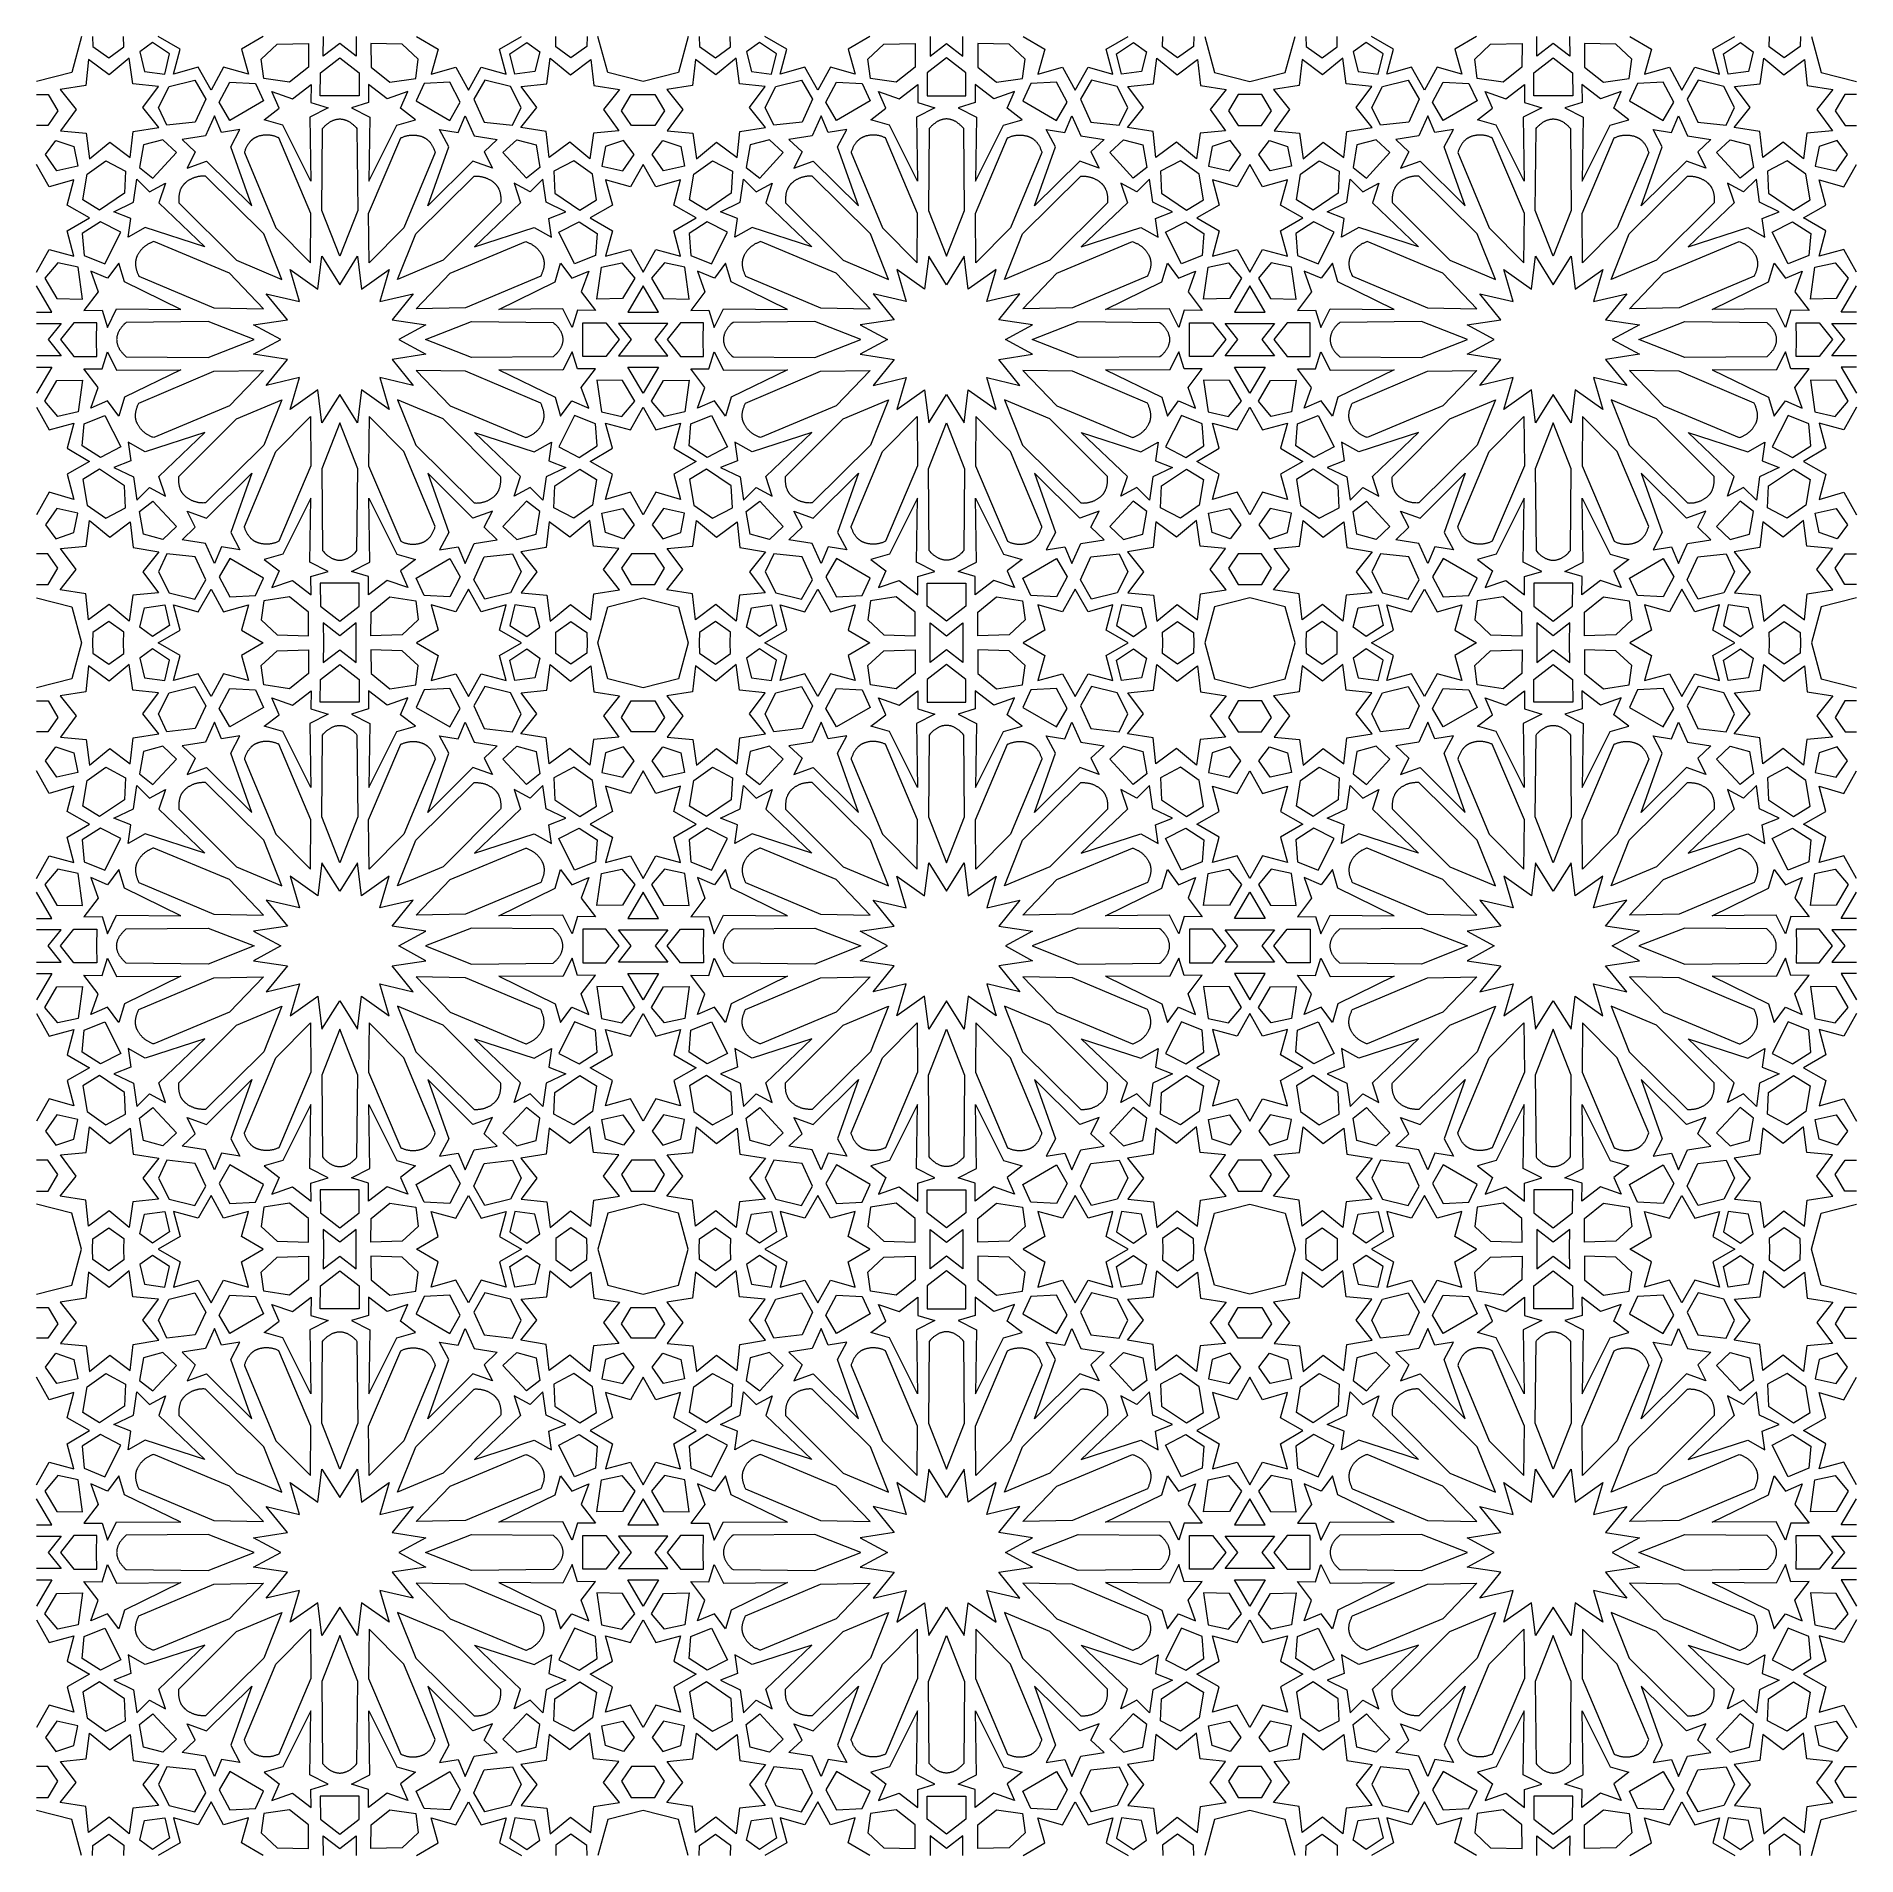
# Model space of a CAD drawing. Header units: millimetres. Extents: x -169 to 2587, y -2213 to 542.
import ezdxf

# ---------------------------------------------------------------- set-up
doc = ezdxf.new("R2010")
doc.units = ezdxf.units.MM

msp = doc.modelspace()

# ---------------------------------------------------------------- linework, layer by layer
at = {"color": 1, "lineweight": 20}
for points in [[(-100.2, 541.8), (-114.8, 487.3), (-168.5, 473.6)], [(-83.7, 541.8), (-83.3, 526.3), (-59, 509.4), (-36.3, 525.8), (-36.6, 541.8)], [(174.7, 541.8), (141.9, 522.7), (152.5, 484.6), (114.9, 495), (96, 460.6), (76.4, 495), (39.1, 484.6), (48.9, 522.7), (15.8, 541.8)], [(315.5, 541.8), (315.8, 511.9), (290.8, 531.2), (265.8, 511.9), (266.1, 541.8)], [(406.9, 541.8), (439.7, 522.7), (429.1, 484.6), (466.6, 495), (485.6, 460.6), (505.1, 495), (542.5, 484.6), (532.6, 522.7), (565.8, 541.8)], [(665.2, 541.8), (664.9, 526.3), (640.6, 509.4), (617.9, 525.8), (618.1, 541.8)], [(818.4, 541.8), (803.8, 487.3), (750.1, 473.6), (696.4, 487.3), (681.7, 541.8)], [(834.9, 541.8), (835.2, 526.3), (859.5, 509.4), (882.3, 525.8), (882, 541.8)], [(1093.2, 541.8), (1060.4, 522.7), (1071.1, 484.6), (1033.5, 495), (1014.6, 460.6), (995, 495), (957.6, 484.6), (967.5, 522.7), (934.4, 541.8)], [(1184.7, 541.8), (1184.4, 511.9), (1209.4, 531.2), (1234.3, 511.9), (1234, 541.8)], [(1325.5, 541.8), (1358.3, 522.7), (1347.6, 484.6), (1385.2, 495), (1404.1, 460.6), (1423.7, 495), (1461.1, 484.6), (1451.2, 522.7), (1484.4, 541.8)], [(1583.8, 541.8), (1583.5, 526.3), (1559.2, 509.4), (1536.4, 525.8), (1536.7, 541.8)], [(1600.3, 541.8), (1614.9, 487.3), (1668.6, 473.6), (1722.3, 487.3), (1737, 541.8)], [(1753.5, 541.8), (1753.8, 526.3), (1778.1, 509.4), (1800.8, 525.8), (1800.6, 541.8)], [(2011.8, 541.8), (1979, 522.7), (1989.7, 484.6), (1952.1, 495), (1933.2, 460.6), (1913.6, 495), (1876.2, 484.6), (1886.1, 522.7), (1852.9, 541.8)], [(2152.6, 541.8), (2152.9, 511.9), (2127.9, 531.2), (2102.9, 511.9), (2103.2, 541.8)], [(2244.1, 541.8), (2276.8, 522.7), (2266.2, 484.6), (2303.8, 495), (2322.7, 460.6), (2342.3, 495), (2379.7, 484.6), (2369.8, 522.7), (2402.9, 541.8)], [(2502.4, 541.8), (2502, 526.3), (2477.8, 509.4), (2455, 525.8), (2455.3, 541.8)], [(2518.9, 541.8), (2533.5, 487.3), (2587.2, 473.6)], [(-168.5, 453.8), (-150.5, 453.8), (-135.9, 428.9), (-151, 407.1), (-168.5, 407.1)], [(2587.2, 453.8), (2569.3, 453.8), (2554.6, 428.9), (2569.7, 407.1), (2587.2, 407.1)], [(-168.5, 184.8), (-149.3, 219.4), (-111.8, 209.3), (-122, 247.3), (-88.3, 267.2), (-122, 286.5), (-111.8, 324.7), (-149.3, 313.9), (-168.5, 348.1)], [(2587.2, 184.8), (2568, 219.4), (2530.5, 209.3), (2540.8, 247.3), (2507, 267.2), (2540.8, 286.5), (2530.5, 324.7), (2568, 313.9), (2587.2, 348.1)], [(-168.5, 124.3), (-145.3, 124.3), (-168.5, 164.1)], [(2587.2, 124.3), (2564, 124.3), (2587.2, 164.1)], [(-168.5, 107.3), (-131.1, 107.3), (-150.5, 82.8), (-131.1, 58.2), (-168.5, 58.2)], [(2587.2, 58.2), (2549.9, 58.2), (2569.2, 82.8), (2549.9, 107.3), (2587.2, 107.3)], [(-168.5, 41.2), (-145.3, 41.2), (-168.5, 1.5)], [(2587.2, 41.2), (2564, 41.2), (2587.2, 1.5)], [(-168.5, -19.3), (-149.3, -53.8), (-111.8, -43.7), (-122, -81.8), (-88.3, -101.7), (-122, -121), (-111.8, -159.2), (-149.3, -148.4), (-168.5, -182.6)], [(2587.2, -19.3), (2568, -53.8), (2530.5, -43.7), (2540.8, -81.8), (2507, -101.7), (2540.8, -121), (2530.5, -159.2), (2568, -148.4), (2587.2, -182.6)], [(-168.5, -288.2), (-150.5, -288.2), (-135.9, -263.4), (-151, -241.5), (-168.5, -241.5)], [(2587.2, -288.2), (2569.3, -288.2), (2554.6, -263.4), (2569.7, -241.5), (2587.2, -241.5)], [(-168.5, -308.1), (-114.8, -321.8), (-100.2, -376.3), (-114.8, -430.8), (-168.5, -444.5)], [(2587.2, -308.1), (2533.5, -321.8), (2518.9, -376.3), (2533.5, -430.8), (2587.2, -444.5)], [(-168.5, -464.3), (-150.5, -464.3), (-135.9, -489.2), (-151, -511), (-168.5, -511)], [(2587.2, -464.3), (2569.3, -464.3), (2554.6, -489.2), (2569.7, -511), (2587.2, -511)], [(-168.5, -733.3), (-149.3, -698.7), (-111.8, -708.8), (-122, -670.8), (-88.3, -650.9), (-122, -631.6), (-111.8, -593.4), (-149.3, -604.2), (-168.5, -570)], [(2587.2, -733.3), (2568, -698.7), (2530.5, -708.8), (2540.8, -670.8), (2507, -650.9), (2540.8, -631.6), (2530.5, -593.4), (2568, -604.2), (2587.2, -570)], [(-168.5, -793.8), (-145.3, -793.8), (-168.5, -754)], [(2587.2, -793.8), (2564, -793.8), (2587.2, -754)], [(-168.5, -859.9), (-131.1, -859.9), (-150.5, -835.3), (-131.1, -810.8), (-168.5, -810.8)], [(2587.2, -810.8), (2549.9, -810.8), (2569.2, -835.3), (2549.9, -859.9), (2587.2, -859.9)], [(-168.5, -876.9), (-145.3, -876.9), (-168.5, -916.7)], [(2587.2, -876.9), (2564, -876.9), (2587.2, -916.7)], [(-168.5, -937.4), (-149.3, -971.9), (-111.8, -961.9), (-122, -999.9), (-88.3, -1019.8), (-122, -1039.1), (-111.8, -1077.3), (-149.3, -1066.5), (-168.5, -1100.7)], [(2587.2, -937.4), (2568, -971.9), (2530.5, -961.9), (2540.8, -999.9), (2507, -1019.8), (2540.8, -1039.1), (2530.5, -1077.3), (2568, -1066.5), (2587.2, -1100.7)], [(-168.5, -1206.3), (-150.5, -1206.3), (-135.9, -1181.5), (-151, -1159.6), (-168.5, -1159.6)], [(2587.2, -1206.3), (2569.3, -1206.3), (2554.6, -1181.5), (2569.7, -1159.6), (2587.2, -1159.6)], [(-168.5, -1362.6), (-114.8, -1348.9), (-100.2, -1294.4), (-114.8, -1239.9), (-168.5, -1226.2)], [(2587.2, -1362.6), (2533.5, -1348.9), (2518.9, -1294.4), (2533.5, -1239.9), (2587.2, -1226.2)], [(-168.5, -1382.5), (-150.5, -1382.5), (-135.9, -1407.3), (-151, -1429.2), (-168.5, -1429.2)], [(2587.2, -1382.5), (2569.3, -1382.5), (2554.6, -1407.3), (2569.7, -1429.2), (2587.2, -1429.2)], [(-168.5, -1651.4), (-149.3, -1616.9), (-111.8, -1626.9), (-122, -1588.9), (-88.3, -1569), (-122, -1549.7), (-111.8, -1511.5), (-149.3, -1522.3), (-168.5, -1488.1)], [(2587.2, -1651.4), (2568, -1616.9), (2530.5, -1626.9), (2540.8, -1588.9), (2507, -1569), (2540.8, -1549.7), (2530.5, -1511.5), (2568, -1522.3), (2587.2, -1488.1)], [(-168.5, -1711.9), (-145.3, -1711.9), (-168.5, -1672.1)], [(2587.2, -1711.9), (2564, -1711.9), (2587.2, -1672.1)], [(-168.5, -1728.9), (-131.1, -1728.9), (-150.5, -1753.5), (-131.1, -1778), (-168.5, -1778)], [(2587.2, -1778), (2549.9, -1778), (2569.2, -1753.5), (2549.9, -1728.9), (2587.2, -1728.9)], [(-168.5, -1795), (-145.3, -1795), (-168.5, -1834.8)], [(2587.2, -1795), (2564, -1795), (2587.2, -1834.8)], [(-168.5, -1855.5), (-149.3, -1890), (-111.8, -1880), (-122, -1918), (-88.3, -1937.9), (-122, -1957.2), (-111.8, -1995.4), (-149.3, -1984.6), (-168.5, -2018.8)], [(2587.2, -1855.5), (2568, -1890), (2530.5, -1880), (2540.8, -1918), (2507, -1937.9), (2540.8, -1957.2), (2530.5, -1995.4), (2568, -1984.6), (2587.2, -2018.8)], [(-168.5, -2124.4), (-150.5, -2124.4), (-135.9, -2099.6), (-151, -2077.7), (-168.5, -2077.7)], [(2587.2, -2124.4), (2569.3, -2124.4), (2554.6, -2099.6), (2569.7, -2077.7), (2587.2, -2077.7)], [(-100.2, -2212.5), (-114.8, -2158), (-168.5, -2144.3)], [(174.7, -2212.5), (141.9, -2193.4), (152.5, -2155.2), (114.9, -2165.7), (96, -2131.3), (76.4, -2165.7), (39.1, -2155.2), (48.9, -2193.4), (15.8, -2212.5)], [(406.9, -2212.5), (439.7, -2193.4), (429.1, -2155.2), (466.6, -2165.7), (485.6, -2131.3), (505.1, -2165.7), (542.5, -2155.2), (532.6, -2193.4), (565.8, -2212.5)], [(818.4, -2212.5), (803.8, -2158), (750.1, -2144.3), (696.4, -2158), (681.7, -2212.5)], [(1093.2, -2212.5), (1060.4, -2193.4), (1071.1, -2155.2), (1033.5, -2165.7), (1014.6, -2131.3), (995, -2165.7), (957.6, -2155.2), (967.5, -2193.4), (934.4, -2212.5)], [(1325.5, -2212.5), (1358.3, -2193.4), (1347.6, -2155.2), (1385.2, -2165.7), (1404.1, -2131.3), (1423.7, -2165.7), (1461.1, -2155.2), (1451.2, -2193.4), (1484.4, -2212.5)], [(1737, -2212.5), (1722.3, -2158), (1668.6, -2144.3), (1614.9, -2158), (1600.3, -2212.5)], [(2011.8, -2212.5), (1979, -2193.4), (1989.7, -2155.2), (1952.1, -2165.7), (1933.2, -2131.3), (1913.6, -2165.7), (1876.2, -2155.2), (1886.1, -2193.4), (1852.9, -2212.5)], [(2244.1, -2212.5), (2276.8, -2193.4), (2266.2, -2155.2), (2303.8, -2165.7), (2322.7, -2131.3), (2342.3, -2165.7), (2379.7, -2155.2), (2369.8, -2193.4), (2402.9, -2212.5)], [(2518.9, -2212.5), (2533.5, -2158), (2587.2, -2144.3)], [(-83.7, -2212.5), (-83.3, -2197), (-59, -2180), (-36.3, -2196.5), (-36.6, -2212.5)], [(266.1, -2212.5), (265.8, -2182.6), (290.8, -2201.8), (315.8, -2182.6), (315.5, -2212.5)], [(665.2, -2212.5), (664.9, -2197), (640.6, -2180), (617.9, -2196.5), (618.1, -2212.5)], [(834.9, -2212.5), (835.2, -2197), (859.5, -2180), (882.3, -2196.5), (882, -2212.5)], [(1234, -2212.5), (1234.3, -2182.6), (1209.4, -2201.8), (1184.4, -2182.6), (1184.7, -2212.5)], [(1583.8, -2212.5), (1583.5, -2197), (1559.2, -2180), (1536.4, -2196.5), (1536.7, -2212.5)], [(1753.5, -2212.5), (1753.8, -2197), (1778.1, -2180), (1800.8, -2196.5), (1800.6, -2212.5)], [(2103.2, -2212.5), (2102.9, -2182.6), (2127.9, -2201.8), (2152.9, -2182.6), (2152.6, -2212.5)], [(2502.4, -2212.5), (2502, -2197), (2477.8, -2180), (2455, -2196.5), (2455.3, -2212.5)]]:
    msp.add_lwpolyline(points, dxfattribs=at)
for points in [[(25.8, 484.5), (33.2, 515.6), (7.5, 532.5), (-11.9, 518.4), (-4.7, 488.7)], [(243.2, 495.4), (214.8, 472.3), (175.8, 478.2), (171.9, 507.2), (196, 529.9), (243.5, 531.1)], [(338.4, 495.4), (366.8, 472.3), (405.8, 478.2), (409.7, 507.2), (385.5, 529.9), (338, 531.1)], [(555.7, 484.5), (548.4, 515.6), (574.1, 532.5), (593.5, 518.4), (586.2, 488.7)], [(944.4, 484.5), (951.8, 515.6), (926.1, 532.5), (906.7, 518.4), (913.9, 488.7)], [(1161.8, 495.4), (1133.4, 472.3), (1094.4, 478.2), (1090.5, 507.2), (1114.6, 529.9), (1162.1, 531.1)], [(1257, 495.4), (1285.3, 472.3), (1324.3, 478.2), (1328.3, 507.2), (1304.1, 529.9), (1256.6, 531.1)], [(1474.3, 484.5), (1466.9, 515.6), (1492.6, 532.5), (1512.1, 518.4), (1504.8, 488.7)], [(1863, 484.5), (1870.4, 515.6), (1844.6, 532.5), (1825.2, 518.4), (1832.5, 488.7)], [(2080.3, 495.4), (2051.9, 472.3), (2012.9, 478.2), (2009, 507.2), (2033.2, 529.9), (2080.7, 531.1)], [(2175.5, 495.4), (2203.9, 472.3), (2242.9, 478.2), (2246.8, 507.2), (2222.7, 529.9), (2175.2, 531.1)], [(2392.9, 484.5), (2385.5, 515.6), (2411.2, 532.5), (2430.6, 518.4), (2423.4, 488.7)], [(-27.9, 508.9), (-58.4, 483.7), (-89.4, 506.9), (-93.9, 467.6), (-132.5, 461.4), (-108.3, 431), (-131.9, 399.1), (-93.2, 395.4), (-87.9, 356.4), (-57.4, 381.6), (-26.3, 358.4), (-21.9, 397.7), (16.7, 403.9), (-7.5, 434.3), (16.1, 466.2), (-22.6, 469.9)], [(290.8, 451.7), (261.3, 451.7), (261.7, 486.5), (290.8, 509.3), (319.9, 486.5), (320.2, 451.7)], [(609.5, 508.9), (640, 483.7), (671, 506.9), (675.5, 467.6), (714.1, 461.4), (689.9, 431), (713.4, 399.1), (674.7, 395.4), (669.5, 356.4), (638.9, 381.6), (607.9, 358.4), (603.4, 397.7), (564.8, 403.9), (589, 434.3), (565.5, 466.2), (604.2, 469.9)], [(890.7, 508.9), (860.2, 483.7), (829.1, 506.9), (824.7, 467.6), (786.1, 461.4), (810.3, 431), (786.7, 399.1), (825.4, 395.4), (830.7, 356.4), (861.2, 381.6), (892.2, 358.4), (896.7, 397.7), (935.3, 403.9), (911.1, 434.3), (934.7, 466.2), (896, 469.9)], [(1209.4, 451.7), (1238.8, 451.7), (1238.5, 486.5), (1209.4, 509.3), (1180.2, 486.5), (1179.9, 451.7)], [(1528, 508.9), (1558.6, 483.7), (1589.6, 506.9), (1594.1, 467.6), (1632.6, 461.4), (1608.4, 431), (1632, 399.1), (1593.3, 395.4), (1588, 356.4), (1557.5, 381.6), (1526.5, 358.4), (1522, 397.7), (1483.4, 403.9), (1507.6, 434.3), (1484.1, 466.2), (1522.8, 469.9)], [(1809.3, 508.9), (1778.7, 483.7), (1747.7, 506.9), (1743.2, 467.6), (1704.6, 461.4), (1728.8, 431), (1705.3, 399.1), (1744, 395.4), (1749.3, 356.4), (1779.8, 381.6), (1810.8, 358.4), (1815.3, 397.7), (1853.9, 403.9), (1829.7, 434.3), (1853.2, 466.2), (1814.5, 469.9)], [(2127.9, 451.7), (2098.5, 451.7), (2098.8, 486.5), (2127.9, 509.3), (2157, 486.5), (2157.4, 451.7)], [(2446.6, 508.9), (2477.1, 483.7), (2508.2, 506.9), (2512.6, 467.6), (2551.2, 461.4), (2527, 431), (2550.6, 399.1), (2511.9, 395.4), (2506.6, 356.4), (2476.1, 381.6), (2445.1, 358.4), (2440.6, 397.7), (2402, 403.9), (2426.2, 434.3), (2402.6, 466.2), (2441.3, 469.9)], [(72, 411.9), (29.2, 407.2), (16.2, 434.3), (32.4, 466), (71.3, 475.8), (87.9, 446.6)], [(175.4, 444.1), (124.3, 414.4), (108.2, 442.2), (124.1, 472.4), (163.1, 470.4)], [(247.3, 469.1), (247.2, 441.6), (273.3, 433.9), (245.4, 419.6), (246.9, 322.7), (204.5, 407.6), (176.1, 415.7), (198.9, 433), (187.9, 458.3), (219.1, 447.4)], [(334.2, 469.1), (334.4, 441.6), (308.3, 433.9), (336.1, 419.6), (334.6, 322.7), (377, 407.6), (405.4, 415.7), (382.6, 433), (393.7, 458.3), (362.5, 447.4)], [(406.2, 444.1), (457.2, 414.4), (473.3, 442.2), (457.5, 472.4), (418.5, 470.4)], [(509.5, 411.9), (552.4, 407.2), (565.4, 434.3), (549.2, 466), (510.3, 475.8), (493.7, 446.6)], [(990.6, 411.9), (947.8, 407.2), (934.7, 434.3), (951, 466), (989.9, 475.8), (1006.5, 446.6)], [(1094, 444.1), (1042.9, 414.4), (1026.8, 442.2), (1042.7, 472.4), (1081.7, 470.4)], [(1165.9, 469.1), (1165.8, 441.6), (1191.9, 433.9), (1164, 419.6), (1165.5, 322.7), (1123.1, 407.6), (1094.7, 415.7), (1117.5, 433), (1106.5, 458.3), (1137.6, 447.4)], [(1252.8, 469.1), (1252.9, 441.6), (1226.8, 433.9), (1254.7, 419.6), (1253.2, 322.7), (1295.6, 407.6), (1324, 415.7), (1301.2, 433), (1312.3, 458.3), (1281.1, 447.4)], [(1324.7, 444.1), (1375.8, 414.4), (1391.9, 442.2), (1376.1, 472.4), (1337, 470.4)], [(1428.1, 411.9), (1470.9, 407.2), (1484, 434.3), (1467.7, 466), (1428.8, 475.8), (1412.2, 446.6)], [(1909.2, 411.9), (1866.3, 407.2), (1853.3, 434.3), (1869.5, 466), (1908.4, 475.8), (1925, 446.6)], [(2012.6, 444.1), (1961.5, 414.4), (1945.4, 442.2), (1961.2, 472.4), (2000.3, 470.4)], [(2084.5, 469.1), (2084.4, 441.6), (2110.5, 433.9), (2082.6, 419.6), (2084.1, 322.7), (2041.7, 407.6), (2013.3, 415.7), (2036.1, 433), (2025, 458.3), (2056.2, 447.4)], [(2171.4, 469.1), (2171.5, 441.6), (2145.4, 433.9), (2173.3, 419.6), (2171.8, 322.7), (2214.2, 407.6), (2242.6, 415.7), (2219.8, 433), (2230.8, 458.3), (2199.6, 447.4)], [(2243.3, 444.1), (2294.4, 414.4), (2310.5, 442.2), (2294.6, 472.4), (2255.6, 470.4)], [(2346.7, 411.9), (2389.5, 407.2), (2402.6, 434.3), (2386.3, 466), (2347.4, 475.8), (2330.8, 446.6)], [(732.6, 407.1), (717.5, 428.9), (732.1, 453.8), (768, 453.8), (782.6, 428.9), (767.6, 407.1)], [(1668.6, 453.8), (1650.7, 453.8), (1636.1, 428.9), (1651.1, 407.1), (1686.2, 407.1), (1701.2, 428.9), (1686.6, 453.8)], [(52.3, 385.8), (72.1, 367), (59.7, 342.5), (89.1, 353), (157.7, 285.1), (125.9, 374.7), (139.7, 401), (111.5, 396.3), (101, 421.8), (87.3, 391.5)], [(263.5, 278.4), (264.7, 402.2), (266.2, 403.9), (267.6, 405.4), (268.4, 406.2), (269.1, 406.9), (269.9, 407.6), (270.6, 408.3), (271.4, 408.9), (272.1, 409.6), (272.9, 410.2), (273.7, 410.7), (274.5, 411.3), (275.2, 411.8), (276, 412.3), (276.8, 412.8), (277.7, 413.3), (278.5, 413.7), (279.3, 414.1), (280.1, 414.5), (281, 414.8), (281.8, 415.2), (282.7, 415.4), (283.5, 415.7), (284.4, 416), (285.3, 416.2), (286.2, 416.3), (287.1, 416.5), (288, 416.6), (288.9, 416.7), (289.8, 416.8), (290.8, 416.8), (291.7, 416.8), (292.7, 416.7), (293.6, 416.6), (294.5, 416.5), (295.4, 416.3), (296.3, 416.2), (297.2, 416), (298, 415.7), (298.9, 415.4), (299.7, 415.2), (300.6, 414.8), (301.4, 414.5), (302.3, 414.1), (303.1, 413.7), (303.9, 413.3), (304.7, 412.8), (305.5, 412.3), (306.3, 411.8), (307.1, 411.3), (307.9, 410.7), (308.7, 410.2), (309.4, 409.6), (310.2, 408.9), (311, 408.3), (311.7, 407.6), (312.5, 406.9), (313.2, 406.2), (313.9, 405.4), (315.4, 403.9), (316.8, 402.2), (318, 278.4), (290.8, 208.9)], [(529.3, 385.8), (509.5, 367), (521.9, 342.5), (492.4, 353), (423.9, 285.1), (455.7, 374.7), (441.9, 401), (470, 396.3), (480.6, 421.8), (494.2, 391.5)], [(970.8, 385.8), (990.6, 367), (978.2, 342.5), (1007.7, 353), (1076.2, 285.1), (1044.5, 374.7), (1058.3, 401), (1030.1, 396.3), (1019.5, 421.8), (1005.9, 391.5)], [(1236.6, 278.4), (1235.4, 402.2), (1234, 403.9), (1232.5, 405.4), (1231.8, 406.2), (1231, 406.9), (1230.3, 407.6), (1229.5, 408.3), (1228.8, 408.9), (1228, 409.6), (1227.2, 410.2), (1226.5, 410.7), (1225.7, 411.3), (1224.9, 411.8), (1224.1, 412.3), (1223.3, 412.8), (1222.5, 413.3), (1221.7, 413.7), (1220.8, 414.1), (1220, 414.5), (1219.2, 414.8), (1218.3, 415.2), (1217.5, 415.4), (1216.6, 415.7), (1215.7, 416), (1214.8, 416.2), (1214, 416.3), (1213.1, 416.5), (1212.1, 416.6), (1211.2, 416.7), (1210.3, 416.8), (1209.4, 416.8), (1208.4, 416.8), (1207.5, 416.7), (1206.6, 416.6), (1205.7, 416.5), (1204.8, 416.3), (1203.9, 416.2), (1203, 416), (1202.1, 415.7), (1201.3, 415.4), (1200.4, 415.2), (1199.5, 414.8), (1198.7, 414.5), (1197.9, 414.1), (1197, 413.7), (1196.2, 413.3), (1195.4, 412.8), (1194.6, 412.3), (1193.8, 411.8), (1193, 411.3), (1192.3, 410.7), (1191.5, 410.2), (1190.7, 409.6), (1189.9, 408.9), (1189.2, 408.3), (1188.4, 407.6), (1187.7, 406.9), (1186.9, 406.2), (1186.2, 405.4), (1184.7, 403.9), (1183.3, 402.2), (1182.1, 278.4), (1209.4, 208.9)], [(1447.9, 385.8), (1428.1, 367), (1440.5, 342.5), (1411, 353), (1342.5, 285.1), (1374.2, 374.7), (1360.4, 401), (1388.6, 396.3), (1399.2, 421.8), (1412.8, 391.5)], [(1889.4, 385.8), (1909.2, 367), (1896.8, 342.5), (1926.3, 353), (1994.8, 285.1), (1963, 374.7), (1976.8, 401), (1948.7, 396.3), (1938.1, 421.8), (1924.5, 391.5)], [(2100.7, 278.4), (2101.9, 402.2), (2103.3, 403.9), (2104.8, 405.4), (2105.5, 406.2), (2106.3, 406.9), (2107, 407.6), (2107.8, 408.3), (2108.5, 408.9), (2109.3, 409.6), (2110, 410.2), (2110.8, 410.7), (2111.6, 411.3), (2112.4, 411.8), (2113.2, 412.3), (2114, 412.8), (2114.8, 413.3), (2115.6, 413.7), (2116.4, 414.1), (2117.3, 414.5), (2118.1, 414.8), (2119, 415.2), (2119.8, 415.4), (2120.7, 415.7), (2121.6, 416), (2122.4, 416.2), (2123.3, 416.3), (2124.2, 416.5), (2125.1, 416.6), (2126.1, 416.7), (2127, 416.8), (2127.9, 416.8), (2128.9, 416.8), (2129.8, 416.7), (2130.7, 416.6), (2131.6, 416.5), (2132.5, 416.3), (2133.4, 416.2), (2134.3, 416), (2135.2, 415.7), (2136, 415.4), (2136.9, 415.2), (2137.7, 414.8), (2138.6, 414.5), (2139.4, 414.1), (2140.2, 413.7), (2141.1, 413.3), (2141.9, 412.8), (2142.7, 412.3), (2143.5, 411.8), (2144.3, 411.3), (2145, 410.7), (2145.8, 410.2), (2146.6, 409.6), (2147.3, 408.9), (2148.1, 408.3), (2148.9, 407.6), (2149.6, 406.9), (2150.3, 406.2), (2151.1, 405.4), (2152.5, 403.9), (2154, 402.2), (2155.2, 278.4), (2127.9, 208.9)], [(2366.4, 385.8), (2346.7, 367), (2359.1, 342.5), (2329.6, 353), (2261.1, 285.1), (2292.8, 374.7), (2279, 401), (2307.2, 396.3), (2317.7, 421.8), (2331.4, 391.5)], [(146.3, 365.8), (193.9, 252), (246.5, 199.1), (247, 273.8), (198.4, 388.1), (197.4, 388.6), (196.4, 389), (195.3, 389.5), (194.3, 389.9), (193.3, 390.2), (192.3, 390.6), (191.3, 390.9), (190.3, 391.1), (189.3, 391.4), (188.3, 391.6), (187.3, 391.8), (186.3, 392), (185.3, 392.1), (184.4, 392.3), (183.4, 392.4), (182.4, 392.4), (181.5, 392.5), (180.5, 392.5), (179.6, 392.5), (178.6, 392.5), (177.7, 392.4), (176.7, 392.4), (175.8, 392.3), (174.9, 392.2), (173.9, 392), (173, 391.9), (172.1, 391.7), (171.2, 391.5), (170.2, 391.3), (169.3, 391.1), (168.4, 390.8), (167.5, 390.6), (166.5, 390.2), (166, 390), (165.5, 389.8), (165, 389.6), (164.5, 389.4), (164.1, 389.2), (163.6, 389), (163.1, 388.7), (162.7, 388.5), (162.2, 388.2), (161.8, 388), (161.4, 387.7), (160.9, 387.5), (160.5, 387.2), (160.1, 386.9), (159.7, 386.6), (159.3, 386.3), (158.9, 386), (158.5, 385.7), (158.1, 385.4), (157.7, 385.1), (157.3, 384.7), (157, 384.4), (156.3, 383.7), (155.6, 383), (154.9, 382.2), (154.2, 381.5), (153.6, 380.7), (153, 379.9), (152.4, 379), (151.8, 378.1), (151.2, 377.2), (150.7, 376.3), (150.2, 375.4), (149.7, 374.4), (149.2, 373.4), (148.7, 372.4), (148.3, 371.4), (147.8, 370.3), (147.4, 369.2), (147, 368.1), (146.6, 367)], [(435.3, 365.8), (387.6, 252), (335.1, 199.1), (334.5, 273.8), (383.1, 388.1), (384.2, 388.6), (385.2, 389), (386.2, 389.5), (387.2, 389.9), (388.3, 390.2), (389.3, 390.6), (390.3, 390.9), (391.3, 391.1), (392.3, 391.4), (393.3, 391.6), (394.3, 391.8), (395.2, 392), (396.2, 392.1), (397.2, 392.3), (398.2, 392.4), (399.1, 392.4), (400.1, 392.5), (401.1, 392.5), (402, 392.5), (403, 392.5), (403.9, 392.4), (404.8, 392.4), (405.8, 392.3), (406.7, 392.2), (407.6, 392), (408.6, 391.9), (409.5, 391.7), (410.4, 391.5), (411.3, 391.3), (412.2, 391.1), (413.1, 390.8), (414.1, 390.6), (415.1, 390.2), (415.6, 390), (416.1, 389.8), (416.5, 389.6), (417, 389.4), (417.5, 389.2), (418, 389), (418.4, 388.7), (418.9, 388.5), (419.3, 388.2), (419.8, 388), (420.2, 387.7), (420.6, 387.5), (421.1, 387.2), (421.5, 386.9), (421.9, 386.6), (422.3, 386.3), (422.7, 386), (423.1, 385.7), (423.5, 385.4), (423.8, 385.1), (424.2, 384.7), (424.6, 384.4), (425.3, 383.7), (426, 383), (426.7, 382.2), (427.4, 381.5), (428, 380.7), (428.6, 379.9), (429.2, 379), (429.8, 378.1), (430.3, 377.2), (430.9, 376.3), (431.4, 375.4), (431.9, 374.4), (432.4, 373.4), (432.9, 372.4), (433.3, 371.4), (433.7, 370.3), (434.2, 369.2), (434.6, 368.1), (434.9, 367)], [(1064.8, 365.8), (1112.5, 252), (1165.1, 199.1), (1165.6, 273.8), (1117, 388.1), (1116, 388.6), (1114.9, 389), (1113.9, 389.5), (1112.9, 389.9), (1111.9, 390.2), (1110.9, 390.6), (1109.9, 390.9), (1108.9, 391.1), (1107.9, 391.4), (1106.9, 391.6), (1105.9, 391.8), (1104.9, 392), (1103.9, 392.1), (1102.9, 392.3), (1102, 392.4), (1101, 392.4), (1100, 392.5), (1099.1, 392.5), (1098.1, 392.5), (1097.2, 392.5), (1096.2, 392.4), (1095.3, 392.4), (1094.4, 392.3), (1093.4, 392.2), (1092.5, 392), (1091.6, 391.9), (1090.7, 391.7), (1089.7, 391.5), (1088.8, 391.3), (1087.9, 391.1), (1087, 390.8), (1086.1, 390.6), (1085.1, 390.2), (1084.6, 390), (1084.1, 389.8), (1083.6, 389.6), (1083.1, 389.4), (1082.6, 389.2), (1082.2, 389), (1081.7, 388.7), (1081.3, 388.5), (1080.8, 388.2), (1080.4, 388), (1079.9, 387.7), (1079.5, 387.5), (1079.1, 387.2), (1078.7, 386.9), (1078.3, 386.6), (1077.9, 386.3), (1077.5, 386), (1077.1, 385.7), (1076.7, 385.4), (1076.3, 385.1), (1075.9, 384.7), (1075.5, 384.4), (1074.8, 383.7), (1074.1, 383), (1073.4, 382.2), (1072.8, 381.5), (1072.1, 380.7), (1071.5, 379.9), (1070.9, 379), (1070.4, 378.1), (1069.8, 377.2), (1069.3, 376.3), (1068.7, 375.4), (1068.2, 374.4), (1067.8, 373.4), (1067.3, 372.4), (1066.8, 371.4), (1066.4, 370.3), (1066, 369.2), (1065.6, 368.1), (1065.2, 367)], [(1353.9, 365.8), (1306.2, 252), (1253.7, 199.1), (1253.1, 273.8), (1301.7, 388.1), (1302.7, 388.6), (1303.8, 389), (1304.8, 389.5), (1305.8, 389.9), (1306.8, 390.2), (1307.8, 390.6), (1308.9, 390.9), (1309.9, 391.1), (1310.9, 391.4), (1311.8, 391.6), (1312.8, 391.8), (1313.8, 392), (1314.8, 392.1), (1315.8, 392.3), (1316.7, 392.4), (1317.7, 392.4), (1318.7, 392.5), (1319.6, 392.5), (1320.6, 392.5), (1321.5, 392.5), (1322.5, 392.4), (1323.4, 392.4), (1324.4, 392.3), (1325.3, 392.2), (1326.2, 392), (1327.1, 391.9), (1328.1, 391.7), (1329, 391.5), (1329.9, 391.3), (1330.8, 391.1), (1331.7, 390.8), (1332.6, 390.6), (1333.6, 390.2), (1334.1, 390), (1334.6, 389.8), (1335.1, 389.6), (1335.6, 389.4), (1336.1, 389.2), (1336.5, 389), (1337, 388.7), (1337.5, 388.5), (1337.9, 388.2), (1338.3, 388), (1338.8, 387.7), (1339.2, 387.5), (1339.6, 387.2), (1340, 386.9), (1340.5, 386.6), (1340.9, 386.3), (1341.3, 386), (1341.7, 385.7), (1342, 385.4), (1342.4, 385.1), (1342.8, 384.7), (1343.2, 384.4), (1343.9, 383.7), (1344.6, 383), (1345.3, 382.2), (1345.9, 381.5), (1346.6, 380.7), (1347.2, 379.9), (1347.8, 379), (1348.4, 378.1), (1348.9, 377.2), (1349.5, 376.3), (1350, 375.4), (1350.5, 374.4), (1351, 373.4), (1351.4, 372.4), (1351.9, 371.4), (1352.3, 370.3), (1352.7, 369.2), (1353.1, 368.1), (1353.5, 367)], [(1983.4, 365.8), (2031.1, 252), (2083.6, 199.1), (2084.2, 273.8), (2035.6, 388.1), (2034.6, 388.6), (2033.5, 389), (2032.5, 389.5), (2031.5, 389.9), (2030.5, 390.2), (2029.4, 390.6), (2028.4, 390.9), (2027.4, 391.1), (2026.4, 391.4), (2025.4, 391.6), (2024.5, 391.8), (2023.5, 392), (2022.5, 392.1), (2021.5, 392.3), (2020.5, 392.4), (2019.6, 392.4), (2018.6, 392.5), (2017.7, 392.5), (2016.7, 392.5), (2015.8, 392.5), (2014.8, 392.4), (2013.9, 392.4), (2012.9, 392.3), (2012, 392.2), (2011.1, 392), (2010.1, 391.9), (2009.2, 391.7), (2008.3, 391.5), (2007.4, 391.3), (2006.5, 391.1), (2005.6, 390.8), (2004.7, 390.6), (2003.6, 390.2), (2003.1, 390), (2002.7, 389.8), (2002.2, 389.6), (2001.7, 389.4), (2001.2, 389.2), (2000.7, 389), (2000.3, 388.7), (1999.8, 388.5), (1999.4, 388.2), (1998.9, 388), (1998.5, 387.7), (1998.1, 387.5), (1997.7, 387.2), (1997.2, 386.9), (1996.8, 386.6), (1996.4, 386.3), (1996, 386), (1995.6, 385.7), (1995.2, 385.4), (1994.9, 385.1), (1994.5, 384.7), (1994.1, 384.4), (1993.4, 383.7), (1992.7, 383), (1992, 382.2), (1991.4, 381.5), (1990.7, 380.7), (1990.1, 379.9), (1989.5, 379), (1988.9, 378.1), (1988.4, 377.2), (1987.8, 376.3), (1987.3, 375.4), (1986.8, 374.4), (1986.3, 373.4), (1985.9, 372.4), (1985.4, 371.4), (1985, 370.3), (1984.6, 369.2), (1984.2, 368.1), (1983.8, 367)], [(2272.5, 365.8), (2224.8, 252), (2172.2, 199.1), (2171.7, 273.8), (2220.3, 388.1), (2221.3, 388.6), (2222.3, 389), (2223.4, 389.5), (2224.4, 389.9), (2225.4, 390.2), (2226.4, 390.6), (2227.4, 390.9), (2228.4, 391.1), (2229.4, 391.4), (2230.4, 391.6), (2231.4, 391.8), (2232.4, 392), (2233.4, 392.1), (2234.3, 392.3), (2235.3, 392.4), (2236.3, 392.4), (2237.2, 392.5), (2238.2, 392.5), (2239.2, 392.5), (2240.1, 392.5), (2241, 392.4), (2242, 392.4), (2242.9, 392.3), (2243.9, 392.2), (2244.8, 392), (2245.7, 391.9), (2246.6, 391.7), (2247.6, 391.5), (2248.5, 391.3), (2249.4, 391.1), (2250.3, 390.8), (2251.2, 390.6), (2252.2, 390.2), (2252.7, 390), (2253.2, 389.8), (2253.7, 389.6), (2254.2, 389.4), (2254.6, 389.2), (2255.1, 389), (2255.6, 388.7), (2256, 388.5), (2256.5, 388.2), (2256.9, 388), (2257.4, 387.7), (2257.8, 387.5), (2258.2, 387.2), (2258.6, 386.9), (2259, 386.6), (2259.4, 386.3), (2259.8, 386), (2260.2, 385.7), (2260.6, 385.4), (2261, 385.1), (2261.4, 384.7), (2261.7, 384.4), (2262.5, 383.7), (2263.2, 383), (2263.8, 382.2), (2264.5, 381.5), (2265.1, 380.7), (2265.8, 379.9), (2266.4, 379), (2266.9, 378.1), (2267.5, 377.2), (2268, 376.3), (2268.5, 375.4), (2269, 374.4), (2269.5, 373.4), (2270, 372.4), (2270.4, 371.4), (2270.9, 370.3), (2271.3, 369.2), (2271.7, 368.1), (2272.1, 367)], [(-138.9, 384.2), (-111.7, 375), (-105.7, 345.4), (-137.5, 338.4), (-154.9, 363.1)], [(7.9, 327.4), (43.6, 365.8), (22.8, 385.2), (-6.4, 377.5), (-12.4, 343.3)], [(573.7, 327.4), (537.9, 365.8), (558.7, 385.2), (588, 377.5), (593.9, 343.3)], [(720.5, 384.2), (693.3, 375), (687.3, 345.4), (719.1, 338.4), (736.4, 363.1)], [(779.7, 384.2), (806.9, 375), (812.9, 345.4), (781.1, 338.4), (763.7, 363.1)], [(926.5, 327.4), (962.2, 365.8), (941.4, 385.2), (912.2, 377.5), (906.2, 343.3)], [(1492.2, 327.4), (1456.5, 365.8), (1477.3, 385.2), (1506.5, 377.5), (1512.5, 343.3)], [(1639, 384.2), (1611.8, 375), (1605.8, 345.4), (1637.7, 338.4), (1655, 363.1)], [(1698.3, 384.2), (1725.5, 375), (1731.5, 345.4), (1699.6, 338.4), (1682.3, 363.1)], [(1845.1, 327.4), (1880.8, 365.8), (1860, 385.2), (1830.7, 377.5), (1824.8, 343.3)], [(2410.8, 327.4), (2375.1, 365.8), (2395.9, 385.2), (2425.1, 377.5), (2431.1, 343.3)], [(2557.6, 384.2), (2530.4, 375), (2524.4, 345.4), (2556.2, 338.4), (2573.6, 363.1)], [(-33.4, 337.6), (-34.9, 304.3), (-72.8, 278.8), (-98.1, 294.6), (-91.6, 333.4), (-63.6, 353.4)], [(615, 337.6), (616.5, 304.3), (654.3, 278.8), (679.6, 294.6), (673.2, 333.4), (645.1, 353.4)], [(730.8, 313.9), (693.3, 324.7), (703.6, 286.5), (669.8, 267.2), (703.6, 247.3), (693.3, 209.3), (730.8, 219.4), (750.1, 184.8), (769.3, 219.4), (806.8, 209.3), (796.5, 247.3), (830.3, 267.2), (796.5, 286.5), (806.8, 324.7), (769.3, 313.9), (750.1, 348.1)], [(885.2, 337.6), (883.6, 304.3), (845.8, 278.8), (820.5, 294.6), (826.9, 333.4), (855, 353.4)], [(1533.5, 337.6), (1535.1, 304.3), (1572.9, 278.8), (1598.2, 294.6), (1591.8, 333.4), (1563.7, 353.4)], [(1687.9, 219.4), (1725.4, 209.3), (1715.1, 247.3), (1748.9, 267.2), (1715.1, 286.5), (1725.4, 324.7), (1687.9, 313.9), (1668.6, 348.1), (1649.4, 313.9), (1611.9, 324.7), (1622.2, 286.5), (1588.4, 267.2), (1622.2, 247.3), (1611.9, 209.3), (1649.4, 219.4), (1668.6, 184.8)], [(1803.7, 337.6), (1802.2, 304.3), (1764.4, 278.8), (1739.1, 294.6), (1745.5, 333.4), (1773.6, 353.4)], [(2452.1, 337.6), (2453.7, 304.3), (2491.5, 278.8), (2516.8, 294.6), (2510.4, 333.4), (2482.3, 353.4)], [(-16.7, 325.8), (2.6, 306.6), (26.7, 319.6), (17, 289.9), (86.7, 223.2), (-3.7, 252.6), (-29.7, 238.1), (-25.7, 266.3), (-51.5, 276.2), (-21.5, 290.7)], [(47.2, 289.9), (134.4, 202.8), (203.2, 173.7), (175.6, 242.9), (87.4, 330.1), (86.3, 330.2), (85.1, 330.2), (84, 330.2), (82.9, 330.2), (81.8, 330.1), (80.8, 330.1), (79.7, 330), (78.7, 329.8), (77.6, 329.7), (76.6, 329.5), (75.6, 329.4), (74.7, 329.1), (73.7, 328.9), (72.7, 328.7), (71.8, 328.4), (70.9, 328.1), (70, 327.8), (69.1, 327.4), (68.2, 327.1), (67.3, 326.7), (66.4, 326.3), (65.6, 325.9), (64.8, 325.4), (63.9, 325), (63.1, 324.5), (62.3, 324), (61.5, 323.5), (60.7, 323), (60, 322.5), (59.2, 321.9), (58.4, 321.3), (57.7, 320.7), (56.9, 320), (56.5, 319.7), (56.1, 319.3), (55.7, 318.9), (55.4, 318.6), (55, 318.2), (54.7, 317.8), (54.3, 317.4), (54, 317), (53.7, 316.6), (53.4, 316.2), (53, 315.8), (52.8, 315.4), (52.5, 315), (52.2, 314.6), (51.9, 314.2), (51.6, 313.7), (51.4, 313.3), (51.1, 312.9), (50.9, 312.4), (50.7, 312), (50.4, 311.6), (50.2, 311.1), (49.8, 310.2), (49.4, 309.3), (49.1, 308.3), (48.7, 307.4), (48.5, 306.4), (48.2, 305.4), (48, 304.4), (47.7, 303.4), (47.6, 302.3), (47.4, 301.3), (47.3, 300.2), (47.2, 299.1), (47.1, 298), (47, 296.9), (47, 295.8), (47, 294.6), (47, 293.5), (47.1, 292.3), (47.1, 291.1)], [(534.3, 289.9), (447.2, 202.8), (378.4, 173.7), (406, 242.9), (494.2, 330.1), (495.3, 330.2), (496.4, 330.2), (497.6, 330.2), (498.7, 330.2), (499.7, 330.1), (500.8, 330.1), (501.9, 330), (502.9, 329.8), (503.9, 329.7), (504.9, 329.5), (505.9, 329.4), (506.9, 329.1), (507.9, 328.9), (508.8, 328.7), (509.8, 328.4), (510.7, 328.1), (511.6, 327.8), (512.5, 327.4), (513.4, 327.1), (514.3, 326.7), (515.1, 326.3), (516, 325.9), (516.8, 325.4), (517.6, 325), (518.5, 324.5), (519.3, 324), (520, 323.5), (520.8, 323), (521.6, 322.5), (522.4, 321.9), (523.1, 321.3), (523.9, 320.7), (524.7, 320), (525.1, 319.7), (525.5, 319.3), (525.8, 318.9), (526.2, 318.6), (526.6, 318.2), (526.9, 317.8), (527.2, 317.4), (527.6, 317), (527.9, 316.6), (528.2, 316.2), (528.5, 315.8), (528.8, 315.4), (529.1, 315), (529.4, 314.6), (529.7, 314.2), (529.9, 313.7), (530.2, 313.3), (530.4, 312.9), (530.7, 312.4), (530.9, 312), (531.1, 311.6), (531.4, 311.1), (531.8, 310.2), (532.1, 309.3), (532.5, 308.3), (532.8, 307.4), (533.1, 306.4), (533.4, 305.4), (533.6, 304.4), (533.8, 303.4), (534, 302.3), (534.2, 301.3), (534.3, 300.2), (534.4, 299.1), (534.5, 298), (534.5, 296.9), (534.5, 295.8), (534.5, 294.6), (534.5, 293.5), (534.5, 292.3), (534.4, 291.1)], [(598.3, 325.8), (579, 306.6), (554.8, 319.6), (564.6, 289.9), (494.9, 223.2), (585.3, 252.6), (611.2, 238.1), (607.2, 266.3), (633.1, 276.2), (603.1, 290.7)], [(901.8, 325.8), (921.2, 306.6), (945.3, 319.6), (935.6, 289.9), (1005.3, 223.2), (914.9, 252.6), (888.9, 238.1), (892.9, 266.3), (867.1, 276.2), (897.1, 290.7)], [(965.8, 289.9), (1053, 202.8), (1121.7, 173.7), (1094.2, 242.9), (1006, 330.1), (1004.8, 330.2), (1003.7, 330.2), (1002.6, 330.2), (1001.5, 330.2), (1000.4, 330.1), (999.3, 330.1), (998.3, 330), (997.2, 329.8), (996.2, 329.7), (995.2, 329.5), (994.2, 329.4), (993.2, 329.1), (992.3, 328.9), (991.3, 328.7), (990.4, 328.4), (989.5, 328.1), (988.5, 327.8), (987.6, 327.4), (986.8, 327.1), (985.9, 326.7), (985, 326.3), (984.2, 325.9), (983.3, 325.4), (982.5, 325), (981.7, 324.5), (980.9, 324), (980.1, 323.5), (979.3, 323), (978.5, 322.5), (977.8, 321.9), (977, 321.3), (976.3, 320.7), (975.5, 320), (975.1, 319.7), (974.7, 319.3), (974.3, 318.9), (973.9, 318.6), (973.6, 318.2), (973.2, 317.8), (972.9, 317.4), (972.6, 317), (972.2, 316.6), (971.9, 316.2), (971.6, 315.8), (971.3, 315.4), (971, 315), (970.8, 314.6), (970.5, 314.2), (970.2, 313.7), (970, 313.3), (969.7, 312.9), (969.5, 312.4), (969.2, 312), (969, 311.6), (968.8, 311.1), (968.4, 310.2), (968, 309.3), (967.6, 308.3), (967.3, 307.4), (967, 306.4), (966.8, 305.4), (966.5, 304.4), (966.3, 303.4), (966.1, 302.3), (966, 301.3), (965.9, 300.2), (965.8, 299.1), (965.7, 298), (965.6, 296.9), (965.6, 295.8), (965.6, 294.6), (965.6, 293.5), (965.7, 292.3), (965.7, 291.1)], [(1452.9, 289.9), (1365.7, 202.8), (1297, 173.7), (1324.5, 242.9), (1412.7, 330.1), (1413.9, 330.2), (1415, 330.2), (1416.1, 330.2), (1417.2, 330.2), (1418.3, 330.1), (1419.4, 330.1), (1420.4, 330), (1421.5, 329.8), (1422.5, 329.7), (1423.5, 329.5), (1424.5, 329.4), (1425.5, 329.1), (1426.4, 328.9), (1427.4, 328.7), (1428.3, 328.4), (1429.3, 328.1), (1430.2, 327.8), (1431.1, 327.4), (1432, 327.1), (1432.8, 326.7), (1433.7, 326.3), (1434.5, 325.9), (1435.4, 325.4), (1436.2, 325), (1437, 324.5), (1437.8, 324), (1438.6, 323.5), (1439.4, 323), (1440.2, 322.5), (1440.9, 321.9), (1441.7, 321.3), (1442.4, 320.7), (1443.2, 320), (1443.6, 319.7), (1444, 319.3), (1444.4, 318.9), (1444.8, 318.6), (1445.1, 318.2), (1445.5, 317.8), (1445.8, 317.4), (1446.1, 317), (1446.5, 316.6), (1446.8, 316.2), (1447.1, 315.8), (1447.4, 315.4), (1447.7, 315), (1448, 314.6), (1448.2, 314.2), (1448.5, 313.7), (1448.8, 313.3), (1449, 312.9), (1449.2, 312.4), (1449.5, 312), (1449.7, 311.6), (1449.9, 311.1), (1450.3, 310.2), (1450.7, 309.3), (1451.1, 308.3), (1451.4, 307.4), (1451.7, 306.4), (1451.9, 305.4), (1452.2, 304.4), (1452.4, 303.4), (1452.6, 302.3), (1452.7, 301.3), (1452.9, 300.2), (1453, 299.1), (1453, 298), (1453.1, 296.9), (1453.1, 295.8), (1453.1, 294.6), (1453.1, 293.5), (1453.1, 292.3), (1453, 291.1)], [(1516.9, 325.8), (1497.5, 306.6), (1473.4, 319.6), (1483.2, 289.9), (1413.4, 223.2), (1503.8, 252.6), (1529.8, 238.1), (1525.8, 266.3), (1551.6, 276.2), (1521.7, 290.7)], [(1820.4, 325.8), (1839.7, 306.6), (1863.9, 319.6), (1854.1, 289.9), (1923.9, 223.2), (1833.5, 252.6), (1807.5, 238.1), (1811.5, 266.3), (1785.7, 276.2), (1815.6, 290.7)], [(1884.4, 289.9), (1971.6, 202.8), (2040.3, 173.7), (2012.7, 242.9), (1924.6, 330.1), (1923.4, 330.2), (1922.3, 330.2), (1921.2, 330.2), (1920.1, 330.2), (1919, 330.1), (1917.9, 330.1), (1916.9, 330), (1915.8, 329.8), (1914.8, 329.7), (1913.8, 329.5), (1912.8, 329.4), (1911.8, 329.1), (1910.8, 328.9), (1909.9, 328.7), (1909, 328.4), (1908, 328.1), (1907.1, 327.8), (1906.2, 327.4), (1905.3, 327.1), (1904.5, 326.7), (1903.6, 326.3), (1902.7, 325.9), (1901.9, 325.4), (1901.1, 325), (1900.3, 324.5), (1899.5, 324), (1898.7, 323.5), (1897.9, 323), (1897.1, 322.5), (1896.3, 321.9), (1895.6, 321.3), (1894.9, 320.7), (1894, 320), (1893.6, 319.7), (1893.3, 319.3), (1892.9, 318.9), (1892.5, 318.6), (1892.2, 318.2), (1891.8, 317.8), (1891.5, 317.4), (1891.1, 317), (1890.8, 316.6), (1890.5, 316.2), (1890.2, 315.8), (1889.9, 315.4), (1889.6, 315), (1889.3, 314.6), (1889.1, 314.2), (1888.8, 313.7), (1888.5, 313.3), (1888.3, 312.9), (1888, 312.4), (1887.8, 312), (1887.6, 311.6), (1887.4, 311.1), (1887, 310.2), (1886.6, 309.3), (1886.2, 308.3), (1885.9, 307.4), (1885.6, 306.4), (1885.3, 305.4), (1885.1, 304.4), (1884.9, 303.4), (1884.7, 302.3), (1884.6, 301.3), (1884.4, 300.2), (1884.3, 299.1), (1884.2, 298), (1884.2, 296.9), (1884.2, 295.8), (1884.2, 294.6), (1884.2, 293.5), (1884.2, 292.3), (1884.3, 291.1)], [(2371.5, 289.9), (2284.3, 202.8), (2215.5, 173.7), (2243.1, 242.9), (2331.3, 330.1), (2332.5, 330.2), (2333.6, 330.2), (2334.7, 330.2), (2335.8, 330.2), (2336.9, 330.1), (2338, 330.1), (2339, 330), (2340, 329.8), (2341.1, 329.7), (2342.1, 329.5), (2343.1, 329.4), (2344, 329.1), (2345, 328.9), (2346, 328.7), (2346.9, 328.4), (2347.8, 328.1), (2348.7, 327.8), (2349.6, 327.4), (2350.5, 327.1), (2351.4, 326.7), (2352.3, 326.3), (2353.1, 325.9), (2354, 325.4), (2354.8, 325), (2355.6, 324.5), (2356.4, 324), (2357.2, 323.5), (2358, 323), (2358.8, 322.5), (2359.5, 321.9), (2360.3, 321.3), (2361, 320.7), (2361.8, 320), (2362.2, 319.7), (2362.6, 319.3), (2363, 318.9), (2363.3, 318.6), (2363.7, 318.2), (2364, 317.8), (2364.4, 317.4), (2364.7, 317), (2365, 316.6), (2365.4, 316.2), (2365.7, 315.8), (2366, 315.4), (2366.3, 315), (2366.5, 314.6), (2366.8, 314.2), (2367.1, 313.7), (2367.3, 313.3), (2367.6, 312.9), (2367.8, 312.4), (2368.1, 312), (2368.3, 311.6), (2368.5, 311.1), (2368.9, 310.2), (2369.3, 309.3), (2369.6, 308.3), (2370, 307.4), (2370.3, 306.4), (2370.5, 305.4), (2370.8, 304.4), (2371, 303.4), (2371.1, 302.3), (2371.3, 301.3), (2371.4, 300.2), (2371.5, 299.1), (2371.6, 298), (2371.7, 296.9), (2371.7, 295.8), (2371.7, 294.6), (2371.7, 293.5), (2371.6, 292.3), (2371.6, 291.1)], [(2435.5, 325.8), (2416.1, 306.6), (2392, 319.6), (2401.7, 289.9), (2332, 223.2), (2422.4, 252.6), (2448.4, 238.1), (2444.4, 266.3), (2470.2, 276.2), (2440.2, 290.7)], [(-40.7, 245.3), (-71.5, 261.1), (-99, 243.5), (-96.3, 210.2), (-64.9, 197.4)], [(622.3, 245.3), (653.1, 261.1), (680.5, 243.5), (677.8, 210.2), (646.4, 197.4)], [(877.8, 245.3), (847.1, 261.1), (819.6, 243.5), (822.3, 210.2), (853.7, 197.4)], [(1540.9, 245.3), (1571.6, 261.1), (1599.1, 243.5), (1596.4, 210.2), (1565, 197.4)], [(1796.4, 245.3), (1765.6, 261.1), (1738.2, 243.5), (1740.9, 210.2), (1772.3, 197.4)], [(2459.5, 245.3), (2490.2, 261.1), (2517.7, 243.5), (2515, 210.2), (2483.6, 197.4)], [(-13.4, 179), (100.3, 130.8), (175.1, 129.5), (123.7, 183.2), (9.1, 231.1), (8, 230.7), (7, 230.3), (5.9, 229.9), (4.9, 229.5), (3.9, 229), (2.9, 228.5), (2, 228.1), (1.1, 227.6), (0.2, 227.1), (-0.7, 226.5), (-1.6, 226), (-2.4, 225.4), (-3.2, 224.9), (-4, 224.3), (-4.8, 223.7), (-5.5, 223.1), (-6.3, 222.4), (-7, 221.8), (-7.7, 221.1), (-8.3, 220.4), (-9, 219.8), (-9.6, 219.1), (-10.3, 218.3), (-10.9, 217.6), (-11.4, 216.9), (-12, 216.1), (-12.6, 215.4), (-13.1, 214.6), (-13.6, 213.8), (-14.1, 213), (-14.6, 212.2), (-15.1, 211.4), (-15.6, 210.4), (-15.8, 209.9), (-16, 209.4), (-16.2, 209), (-16.4, 208.5), (-16.6, 208), (-16.8, 207.5), (-17, 207), (-17.2, 206.5), (-17.3, 206.1), (-17.5, 205.6), (-17.6, 205.1), (-17.7, 204.6), (-17.8, 204.1), (-17.9, 203.6), (-18, 203.1), (-18.1, 202.6), (-18.2, 202.1), (-18.3, 201.7), (-18.3, 201.2), (-18.4, 200.7), (-18.4, 200.2), (-18.5, 199.7), (-18.5, 198.7), (-18.5, 197.7), (-18.5, 196.7), (-18.5, 195.7), (-18.4, 194.7), (-18.2, 193.6), (-18.1, 192.6), (-17.9, 191.6), (-17.7, 190.6), (-17.4, 189.5), (-17.2, 188.5), (-16.9, 187.5), (-16.5, 186.4), (-16.2, 185.4), (-15.8, 184.3), (-15.3, 183.3), (-14.9, 182.2), (-14.4, 181.1), (-13.9, 180.1)], [(595, 179), (481.3, 130.8), (406.4, 129.5), (457.8, 183.2), (572.4, 231.1), (573.5, 230.7), (574.6, 230.3), (575.6, 229.9), (576.7, 229.5), (577.7, 229), (578.6, 228.5), (579.6, 228.1), (580.5, 227.6), (581.4, 227.1), (582.3, 226.5), (583.1, 226), (584, 225.4), (584.8, 224.9), (585.6, 224.3), (586.3, 223.7), (587.1, 223.1), (587.8, 222.4), (588.5, 221.8), (589.2, 221.1), (589.9, 220.4), (590.6, 219.8), (591.2, 219.1), (591.8, 218.3), (592.4, 217.6), (593, 216.9), (593.6, 216.1), (594.1, 215.4), (594.7, 214.6), (595.2, 213.8), (595.7, 213), (596.2, 212.2), (596.6, 211.4), (597.1, 210.4), (597.4, 209.9), (597.6, 209.4), (597.8, 209), (598, 208.5), (598.2, 208), (598.4, 207.5), (598.6, 207), (598.7, 206.5), (598.9, 206.1), (599, 205.6), (599.2, 205.1), (599.3, 204.6), (599.4, 204.1), (599.5, 203.6), (599.6, 203.1), (599.7, 202.6), (599.8, 202.1), (599.8, 201.7), (599.9, 201.2), (600, 200.7), (600, 200.2), (600, 199.7), (600.1, 198.7), (600.1, 197.7), (600.1, 196.7), (600, 195.7), (599.9, 194.7), (599.8, 193.6), (599.7, 192.6), (599.5, 191.6), (599.3, 190.6), (599, 189.5), (598.7, 188.5), (598.4, 187.5), (598.1, 186.4), (597.7, 185.4), (597.3, 184.3), (596.9, 183.3), (596.5, 182.2), (596, 181.1), (595.5, 180.1)], [(905.2, 179), (1018.8, 130.8), (1093.7, 129.5), (1042.3, 183.2), (927.7, 231.1), (926.6, 230.7), (925.5, 230.3), (924.5, 229.9), (923.5, 229.5), (922.5, 229), (921.5, 228.5), (920.6, 228.1), (919.6, 227.6), (918.7, 227.1), (917.9, 226.5), (917, 226), (916.2, 225.4), (915.4, 224.9), (914.6, 224.3), (913.8, 223.7), (913, 223.1), (912.3, 222.4), (911.6, 221.8), (910.9, 221.1), (910.2, 220.4), (909.6, 219.8), (908.9, 219.1), (908.3, 218.3), (907.7, 217.6), (907.1, 216.9), (906.6, 216.1), (906, 215.4), (905.5, 214.6), (905, 213.8), (904.5, 213), (904, 212.2), (903.5, 211.4), (903, 210.4), (902.8, 209.9), (902.5, 209.4), (902.3, 209), (902.1, 208.5), (901.9, 208), (901.8, 207.5), (901.6, 207), (901.4, 206.5), (901.3, 206.1), (901.1, 205.6), (901, 205.1), (900.9, 204.6), (900.7, 204.1), (900.6, 203.6), (900.5, 203.1), (900.4, 202.6), (900.4, 202.1), (900.3, 201.7), (900.2, 201.2), (900.2, 200.7), (900.1, 200.2), (900.1, 199.7), (900.1, 198.7), (900, 197.7), (900.1, 196.7), (900.1, 195.7), (900.2, 194.7), (900.3, 193.6), (900.5, 192.6), (900.7, 191.6), (900.9, 190.6), (901.1, 189.5), (901.4, 188.5), (901.7, 187.5), (902.1, 186.4), (902.4, 185.4), (902.8, 184.3), (903.2, 183.3), (903.7, 182.2), (904.2, 181.1), (904.7, 180.1)], [(1513.5, 179), (1399.9, 130.8), (1325, 129.5), (1376.4, 183.2), (1491, 231.1), (1492.1, 230.7), (1493.2, 230.3), (1494.2, 229.9), (1495.2, 229.5), (1496.2, 229), (1497.2, 228.5), (1498.1, 228.1), (1499.1, 227.6), (1500, 227.1), (1500.8, 226.5), (1501.7, 226), (1502.5, 225.4), (1503.4, 224.9), (1504.1, 224.3), (1504.9, 223.7), (1505.7, 223.1), (1506.4, 222.4), (1507.1, 221.8), (1507.8, 221.1), (1508.5, 220.4), (1509.1, 219.8), (1509.8, 219.1), (1510.4, 218.3), (1511, 217.6), (1511.6, 216.9), (1512.2, 216.1), (1512.7, 215.4), (1513.2, 214.6), (1513.8, 213.8), (1514.3, 213), (1514.7, 212.2), (1515.2, 211.4), (1515.7, 210.4), (1515.9, 209.9), (1516.2, 209.4), (1516.4, 209), (1516.6, 208.5), (1516.8, 208), (1517, 207.5), (1517.1, 207), (1517.3, 206.5), (1517.5, 206.1), (1517.6, 205.6), (1517.7, 205.1), (1517.9, 204.6), (1518, 204.1), (1518.1, 203.6), (1518.2, 203.1), (1518.3, 202.6), (1518.4, 202.1), (1518.4, 201.7), (1518.5, 201.2), (1518.5, 200.7), (1518.6, 200.2), (1518.6, 199.7), (1518.7, 198.7), (1518.7, 197.7), (1518.7, 196.7), (1518.6, 195.7), (1518.5, 194.7), (1518.4, 193.6), (1518.2, 192.6), (1518, 191.6), (1517.8, 190.6), (1517.6, 189.5), (1517.3, 188.5), (1517, 187.5), (1516.7, 186.4), (1516.3, 185.4), (1515.9, 184.3), (1515.5, 183.3), (1515, 182.2), (1514.6, 181.1), (1514.1, 180.1)], [(1823.8, 179), (1937.4, 130.8), (2012.3, 129.5), (1960.9, 183.2), (1846.3, 231.1), (1845.2, 230.7), (1844.1, 230.3), (1843.1, 229.9), (1842.1, 229.5), (1841.1, 229), (1840.1, 228.5), (1839.1, 228.1), (1838.2, 227.6), (1837.3, 227.1), (1836.4, 226.5), (1835.6, 226), (1834.7, 225.4), (1833.9, 224.9), (1833.1, 224.3), (1832.4, 223.7), (1831.6, 223.1), (1830.9, 222.4), (1830.2, 221.8), (1829.5, 221.1), (1828.8, 220.4), (1828.1, 219.8), (1827.5, 219.1), (1826.9, 218.3), (1826.3, 217.6), (1825.7, 216.9), (1825.1, 216.1), (1824.6, 215.4), (1824, 214.6), (1823.5, 213.8), (1823, 213), (1822.5, 212.2), (1822.1, 211.4), (1821.6, 210.4), (1821.3, 209.9), (1821.1, 209.4), (1820.9, 209), (1820.7, 208.5), (1820.5, 208), (1820.3, 207.5), (1820.2, 207), (1820, 206.5), (1819.8, 206.1), (1819.7, 205.6), (1819.6, 205.1), (1819.4, 204.6), (1819.3, 204.1), (1819.2, 203.6), (1819.1, 203.1), (1819, 202.6), (1818.9, 202.1), (1818.9, 201.7), (1818.8, 201.2), (1818.7, 200.7), (1818.7, 200.2), (1818.7, 199.7), (1818.6, 198.7), (1818.6, 197.7), (1818.6, 196.7), (1818.7, 195.7), (1818.8, 194.7), (1818.9, 193.6), (1819.1, 192.6), (1819.2, 191.6), (1819.5, 190.6), (1819.7, 189.5), (1820, 188.5), (1820.3, 187.5), (1820.6, 186.4), (1821, 185.4), (1821.4, 184.3), (1821.8, 183.3), (1822.3, 182.2), (1822.7, 181.1), (1823.2, 180.1)], [(2432.1, 179), (2318.4, 130.8), (2243.6, 129.5), (2295, 183.2), (2409.6, 231.1), (2410.7, 230.7), (2411.8, 230.3), (2412.8, 229.9), (2413.8, 229.5), (2414.8, 229), (2415.8, 228.5), (2416.7, 228.1), (2417.6, 227.6), (2418.5, 227.1), (2419.4, 226.5), (2420.3, 226), (2421.1, 225.4), (2421.9, 224.9), (2422.7, 224.3), (2423.5, 223.7), (2424.2, 223.1), (2425, 222.4), (2425.7, 221.8), (2426.4, 221.1), (2427.1, 220.4), (2427.7, 219.8), (2428.4, 219.1), (2429, 218.3), (2429.6, 217.6), (2430.2, 216.9), (2430.7, 216.1), (2431.3, 215.4), (2431.8, 214.6), (2432.3, 213.8), (2432.8, 213), (2433.3, 212.2), (2433.8, 211.4), (2434.3, 210.4), (2434.5, 209.9), (2434.7, 209.4), (2435, 209), (2435.2, 208.5), (2435.4, 208), (2435.5, 207.5), (2435.7, 207), (2435.9, 206.5), (2436, 206.1), (2436.2, 205.6), (2436.3, 205.1), (2436.4, 204.6), (2436.6, 204.1), (2436.7, 203.6), (2436.8, 203.1), (2436.8, 202.6), (2436.9, 202.1), (2437, 201.7), (2437.1, 201.2), (2437.1, 200.7), (2437.2, 200.2), (2437.2, 199.7), (2437.2, 198.7), (2437.2, 197.7), (2437.2, 196.7), (2437.2, 195.7), (2437.1, 194.7), (2437, 193.6), (2436.8, 192.6), (2436.6, 191.6), (2436.4, 190.6), (2436.2, 189.5), (2435.9, 188.5), (2435.6, 187.5), (2435.2, 186.4), (2434.9, 185.4), (2434.5, 184.3), (2434.1, 183.3), (2433.6, 182.2), (2433.1, 181.1), (2432.6, 180.1)], [(-105.5, 192.4), (-136.3, 199.2), (-155.7, 175.7), (-137.5, 144.8), (-98.6, 144.2)], [(-96.5, 126.9), (-69, 127.2), (-61.1, 101.2), (-47, 129.2), (50, 128.3), (-35.3, 170.1), (-43.5, 198.5), (-60.7, 175.6), (-86.1, 186.4), (-75, 155.3)], [(317.7, 208.9), (323.8, 158.9), (365.7, 188.7), (351.6, 140.3), (402.1, 152.2), (369.9, 112.7), (421.2, 105), (380.2, 82.8), (421.2, 60.5), (369.9, 52.8), (402.1, 13.3), (351.6, 25.3), (365.7, -23.1), (323.8, 6.6), (317.7, -43.3), (290.8, -0.4), (263.8, -43.3), (257.7, 6.6), (215.9, -23.1), (229.9, 25.3), (179.5, 13.3), (211.6, 52.8), (160.3, 60.5), (201.4, 82.8), (160.3, 105), (211.6, 112.7), (179.5, 152.2), (229.9, 140.3), (215.9, 188.7), (257.7, 158.9), (263.8, 208.9), (290.8, 165.9)], [(678, 126.9), (650.6, 127.2), (642.6, 101.2), (628.5, 129.2), (531.6, 128.3), (616.8, 170.1), (625.1, 198.5), (642.3, 175.6), (667.7, 186.4), (656.5, 155.3)], [(687.1, 192.4), (717.9, 199.2), (737.3, 175.7), (719, 144.8), (680.1, 144.2)], [(813.1, 192.4), (782.3, 199.2), (762.9, 175.7), (781.1, 144.8), (820, 144.2)], [(822.1, 126.9), (849.5, 127.2), (857.5, 101.2), (871.6, 129.2), (968.5, 128.3), (883.3, 170.1), (875, 198.5), (857.9, 175.6), (832.5, 186.4), (843.6, 155.3)], [(1182.4, 208.9), (1176.3, 158.9), (1134.4, 188.7), (1148.5, 140.3), (1098.1, 152.2), (1130.2, 112.7), (1078.9, 105), (1120, 82.8), (1078.9, 60.5), (1130.2, 52.8), (1098.1, 13.3), (1148.5, 25.3), (1134.4, -23.1), (1176.3, 6.6), (1182.4, -43.3), (1209.4, -0.4), (1236.3, -43.3), (1242.4, 6.6), (1284.3, -23.1), (1270.2, 25.3), (1320.6, 13.3), (1288.5, 52.8), (1339.8, 60.5), (1298.8, 82.8), (1339.8, 105), (1288.5, 112.7), (1320.6, 152.2), (1270.2, 140.3), (1284.3, 188.7), (1242.4, 158.9), (1236.3, 208.9), (1209.4, 165.9)], [(1596.6, 126.9), (1569.2, 127.2), (1561.2, 101.2), (1547.1, 129.2), (1450.2, 128.3), (1535.4, 170.1), (1543.7, 198.5), (1560.8, 175.6), (1586.3, 186.4), (1575.1, 155.3)], [(1605.6, 192.4), (1636.5, 199.2), (1655.8, 175.7), (1637.6, 144.8), (1598.7, 144.2)], [(1731.6, 192.4), (1700.8, 199.2), (1681.5, 175.7), (1699.7, 144.8), (1738.6, 144.2)], [(1740.7, 126.9), (1768.1, 127.2), (1776.1, 101.2), (1790.2, 129.2), (1887.1, 128.3), (1801.9, 170.1), (1793.6, 198.5), (1776.4, 175.6), (1751, 186.4), (1762.2, 155.3)], [(2154.9, 208.9), (2161, 158.9), (2202.9, 188.7), (2188.8, 140.3), (2239.2, 152.2), (2207.1, 112.7), (2258.4, 105), (2217.3, 82.8), (2258.4, 60.5), (2207.1, 52.8), (2239.2, 13.3), (2188.8, 25.3), (2202.9, -23.1), (2161, 6.6), (2154.9, -43.3), (2127.9, -0.4), (2101, -43.3), (2094.9, 6.6), (2053, -23.1), (2067.1, 25.3), (2016.7, 13.3), (2048.8, 52.8), (1997.5, 60.5), (2038.5, 82.8), (1997.5, 105), (2048.8, 112.7), (2016.7, 152.2), (2067.1, 140.3), (2053, 188.7), (2094.9, 158.9), (2101, 208.9), (2127.9, 165.9)], [(2515.2, 126.9), (2487.8, 127.2), (2479.8, 101.2), (2465.7, 129.2), (2368.7, 128.3), (2454, 170.1), (2462.2, 198.5), (2479.4, 175.6), (2504.8, 186.4), (2493.7, 155.3)], [(2524.2, 192.4), (2555, 199.2), (2574.4, 175.7), (2556.2, 144.8), (2517.3, 144.2)], [(750.1, 124.3), (773.2, 124.3), (750.1, 164.1), (726.9, 124.3)], [(1668.6, 164.1), (1645.5, 124.3), (1691.8, 124.3)], [(-77.4, 82.3), (-77.4, 82.8), (-77.4, 83.3), (-77.1, 108.3), (-111.9, 108.3), (-132, 82.8), (-111.9, 57.2), (-77.1, 57.2)], [(91.5, 110), (-32.4, 108.8), (-34, 107.4), (-35.6, 105.9), (-36.3, 105.2), (-37, 104.4), (-37.7, 103.7), (-38.4, 102.9), (-39.1, 102.2), (-39.7, 101.4), (-40.3, 100.7), (-40.9, 99.9), (-41.4, 99.1), (-42, 98.3), (-42.5, 97.5), (-43, 96.7), (-43.4, 95.9), (-43.8, 95.1), (-44.3, 94.3), (-44.6, 93.4), (-45, 92.6), (-45.3, 91.7), (-45.6, 90.9), (-45.9, 90), (-46.1, 89.1), (-46.3, 88.3), (-46.5, 87.4), (-46.6, 86.5), (-46.8, 85.6), (-46.9, 84.6), (-46.9, 83.7), (-47, 82.8), (-46.9, 81.8), (-46.9, 80.9), (-46.8, 80), (-46.6, 79.1), (-46.5, 78.2), (-46.3, 77.3), (-46.1, 76.4), (-45.9, 75.5), (-45.6, 74.7), (-45.3, 73.8), (-45, 73), (-44.6, 72.1), (-44.3, 71.3), (-43.8, 70.5), (-43.4, 69.6), (-43, 68.8), (-42.5, 68), (-42, 67.2), (-41.4, 66.4), (-40.9, 65.7), (-40.3, 64.9), (-39.7, 64.1), (-39.1, 63.4), (-38.4, 62.6), (-37.7, 61.8), (-37, 61.1), (-36.3, 60.4), (-35.6, 59.6), (-34, 58.2), (-32.4, 56.7), (91.5, 55.5), (161, 82.8)], [(628.5, 82.8), (628.5, 81.8), (628.4, 80.9), (628.3, 80), (628.2, 79.1), (628.1, 78.2), (627.9, 77.3), (627.7, 76.4), (627.4, 75.5), (627.2, 74.7), (626.9, 73.8), (626.5, 73), (626.2, 72.1), (625.8, 71.3), (625.4, 70.5), (625, 69.6), (624.5, 68.8), (624.1, 68), (623.5, 67.2), (623, 66.4), (622.5, 65.7), (621.9, 64.9), (621.3, 64.1), (620.6, 63.4), (620, 62.6), (619.3, 61.8), (618.6, 61.1), (617.9, 60.4), (617.1, 59.6), (615.6, 58.2), (614, 56.7), (490.1, 55.5), (420.6, 82.8), (490.1, 110), (614, 108.8), (615.6, 107.4), (617.1, 105.9), (617.9, 105.2), (618.6, 104.4), (619.3, 103.7), (620, 102.9), (620.6, 102.2), (621.3, 101.4), (621.9, 100.7), (622.5, 99.9), (623, 99.1), (623.5, 98.3), (624.1, 97.5), (624.5, 96.7), (625, 95.9), (625.4, 95.1), (625.8, 94.3), (626.2, 93.4), (626.5, 92.6), (626.9, 91.7), (627.2, 90.9), (627.4, 90), (627.7, 89.1), (627.9, 88.3), (628.1, 87.4), (628.2, 86.5), (628.3, 85.6), (628.4, 84.6), (628.5, 83.7)], [(658.9, 82.3), (658.9, 82.8), (658.9, 83.3), (658.7, 108.3), (693.4, 108.3), (713.6, 82.8), (693.4, 57.2), (658.7, 57.2)], [(712.7, 107.3), (732.1, 82.8), (712.7, 58.2), (787.4, 58.2), (768.1, 82.8), (787.4, 107.3)], [(841.2, 82.3), (841.2, 82.8), (841.2, 83.3), (841.5, 108.3), (806.7, 108.3), (786.6, 82.8), (806.7, 57.2), (841.5, 57.2)], [(871.6, 82.8), (871.7, 81.8), (871.7, 80.9), (871.8, 80), (871.9, 79.1), (872.1, 78.2), (872.3, 77.3), (872.5, 76.4), (872.7, 75.5), (873, 74.7), (873.3, 73.8), (873.6, 73), (873.9, 72.1), (874.3, 71.3), (874.7, 70.5), (875.2, 69.6), (875.6, 68.8), (876.1, 68), (876.6, 67.2), (877.1, 66.4), (877.7, 65.7), (878.3, 64.9), (878.9, 64.1), (879.5, 63.4), (880.2, 62.6), (880.8, 61.8), (881.5, 61.1), (882.3, 60.4), (883, 59.6), (884.5, 58.2), (886.2, 56.7), (1010.1, 55.5), (1079.6, 82.8), (1010.1, 110), (886.2, 108.8), (884.5, 107.4), (883, 105.9), (882.3, 105.2), (881.5, 104.4), (880.8, 103.7), (880.2, 102.9), (879.5, 102.2), (878.9, 101.4), (878.3, 100.7), (877.7, 99.9), (877.1, 99.1), (876.6, 98.3), (876.1, 97.5), (875.6, 96.7), (875.2, 95.9), (874.7, 95.1), (874.3, 94.3), (873.9, 93.4), (873.6, 92.6), (873.3, 91.7), (873, 90.9), (872.7, 90), (872.5, 89.1), (872.3, 88.3), (872.1, 87.4), (871.9, 86.5), (871.8, 85.6), (871.7, 84.6), (871.7, 83.7)], [(1408.6, 110), (1532.5, 108.8), (1534.2, 107.4), (1535.7, 105.9), (1536.5, 105.2), (1537.2, 104.4), (1537.9, 103.7), (1538.6, 102.9), (1539.2, 102.2), (1539.8, 101.4), (1540.4, 100.7), (1541, 99.9), (1541.6, 99.1), (1542.1, 98.3), (1542.6, 97.5), (1543.1, 96.7), (1543.6, 95.9), (1544, 95.1), (1544.4, 94.3), (1544.8, 93.4), (1545.1, 92.6), (1545.4, 91.7), (1545.7, 90.9), (1546, 90), (1546.2, 89.1), (1546.4, 88.3), (1546.6, 87.4), (1546.8, 86.5), (1546.9, 85.6), (1547, 84.6), (1547.1, 83.7), (1547.1, 82.8), (1547.1, 81.8), (1547, 80.9), (1546.9, 80), (1546.8, 79.1), (1546.6, 78.2), (1546.4, 77.3), (1546.2, 76.4), (1546, 75.5), (1545.7, 74.7), (1545.4, 73.8), (1545.1, 73), (1544.8, 72.1), (1544.4, 71.3), (1544, 70.5), (1543.6, 69.6), (1543.1, 68.8), (1542.6, 68), (1542.1, 67.2), (1541.6, 66.4), (1541, 65.7), (1540.4, 64.9), (1539.8, 64.1), (1539.2, 63.4), (1538.6, 62.6), (1537.9, 61.8), (1537.2, 61.1), (1536.5, 60.4), (1535.7, 59.6), (1534.2, 58.2), (1532.5, 56.7), (1408.6, 55.5), (1339.1, 82.8)], [(1577.5, 82.3), (1577.5, 82.8), (1577.5, 83.3), (1577.3, 108.3), (1612, 108.3), (1632.1, 82.8), (1612, 57.2), (1577.3, 57.2)], [(1668.6, 58.2), (1631.3, 58.2), (1650.6, 82.8), (1631.3, 107.3), (1706, 107.3), (1686.7, 82.8), (1706, 58.2)], [(1759.8, 82.3), (1759.8, 82.8), (1759.8, 83.3), (1760, 108.3), (1725.3, 108.3), (1705.1, 82.8), (1725.3, 57.2), (1760, 57.2)], [(1928.6, 110), (1804.8, 108.8), (1803.1, 107.4), (1801.6, 105.9), (1800.8, 105.2), (1800.1, 104.4), (1799.4, 103.7), (1798.7, 102.9), (1798.1, 102.2), (1797.4, 101.4), (1796.8, 100.7), (1796.3, 99.9), (1795.7, 99.1), (1795.2, 98.3), (1794.7, 97.5), (1794.2, 96.7), (1793.7, 95.9), (1793.3, 95.1), (1792.9, 94.3), (1792.5, 93.4), (1792.2, 92.6), (1791.8, 91.7), (1791.6, 90.9), (1791.3, 90), (1791, 89.1), (1790.8, 88.3), (1790.7, 87.4), (1790.5, 86.5), (1790.4, 85.6), (1790.3, 84.6), (1790.2, 83.7), (1790.2, 82.8), (1790.2, 81.8), (1790.3, 80.9), (1790.4, 80), (1790.5, 79.1), (1790.7, 78.2), (1790.8, 77.3), (1791, 76.4), (1791.3, 75.5), (1791.6, 74.7), (1791.8, 73.8), (1792.2, 73), (1792.5, 72.1), (1792.9, 71.3), (1793.3, 70.5), (1793.7, 69.6), (1794.2, 68.8), (1794.7, 68), (1795.2, 67.2), (1795.7, 66.4), (1796.3, 65.7), (1796.8, 64.9), (1797.4, 64.1), (1798.1, 63.4), (1798.7, 62.6), (1799.4, 61.8), (1800.1, 61.1), (1800.8, 60.4), (1801.6, 59.6), (1803.1, 58.2), (1804.8, 56.7), (1928.6, 55.5), (1998.1, 82.8)], [(2465.7, 82.8), (2465.6, 81.8), (2465.6, 80.9), (2465.5, 80), (2465.4, 79.1), (2465.2, 78.2), (2465, 77.3), (2464.8, 76.4), (2464.6, 75.5), (2464.3, 74.7), (2464, 73.8), (2463.7, 73), (2463.3, 72.1), (2463, 71.3), (2462.6, 70.5), (2462.1, 69.6), (2461.7, 68.8), (2461.2, 68), (2460.7, 67.2), (2460.2, 66.4), (2459.6, 65.7), (2459, 64.9), (2458.4, 64.1), (2457.8, 63.4), (2457.1, 62.6), (2456.5, 61.8), (2455.8, 61.1), (2455, 60.4), (2454.3, 59.6), (2452.7, 58.2), (2451.1, 56.7), (2327.2, 55.5), (2257.7, 82.8), (2327.2, 110), (2451.1, 108.8), (2452.7, 107.4), (2454.3, 105.9), (2455, 105.2), (2455.8, 104.4), (2456.5, 103.7), (2457.1, 102.9), (2457.8, 102.2), (2458.4, 101.4), (2459, 100.7), (2459.6, 99.9), (2460.2, 99.1), (2460.7, 98.3), (2461.2, 97.5), (2461.7, 96.7), (2462.1, 95.9), (2462.6, 95.1), (2463, 94.3), (2463.3, 93.4), (2463.7, 92.6), (2464, 91.7), (2464.3, 90.9), (2464.6, 90), (2464.8, 89.1), (2465, 88.3), (2465.2, 87.4), (2465.4, 86.5), (2465.5, 85.6), (2465.6, 84.6), (2465.6, 83.7)], [(2496.1, 82.3), (2496.1, 82.8), (2496.1, 83.3), (2495.8, 108.3), (2530.6, 108.3), (2550.7, 82.8), (2530.6, 57.2), (2495.8, 57.2)], [(-96.5, 38.6), (-69, 38.3), (-61.1, 64.3), (-47, 36.4), (50, 37.2), (-35.3, -4.6), (-43.5, -33), (-60.7, -10), (-86.1, -20.9), (-75, 10.2)], [(678, 38.6), (650.6, 38.3), (642.6, 64.3), (628.5, 36.4), (531.6, 37.2), (616.8, -4.6), (625.1, -33), (642.3, -10), (667.7, -20.9), (656.5, 10.2)], [(822.1, 38.6), (849.5, 38.3), (857.5, 64.3), (871.6, 36.4), (968.5, 37.2), (883.3, -4.6), (875, -33), (857.9, -10), (832.5, -20.9), (843.6, 10.2)], [(1596.6, 38.6), (1569.2, 38.3), (1561.2, 64.3), (1547.1, 36.4), (1450.2, 37.2), (1535.4, -4.6), (1543.7, -33), (1560.8, -10), (1586.3, -20.9), (1575.1, 10.2)], [(1740.7, 38.6), (1768.1, 38.3), (1776.1, 64.3), (1790.2, 36.4), (1887.1, 37.2), (1801.9, -4.6), (1793.6, -33), (1776.4, -10), (1751, -20.9), (1762.2, 10.2)], [(2515.2, 38.6), (2487.8, 38.3), (2479.8, 64.3), (2465.7, 36.4), (2368.7, 37.2), (2454, -4.6), (2462.2, -33), (2479.4, -10), (2504.8, -20.9), (2493.7, 10.2)], [(-13.4, -13.4), (100.3, 34.8), (175.1, 36.1), (123.7, -17.6), (9.1, -65.5), (8, -65.1), (7, -64.8), (5.9, -64.3), (4.9, -63.9), (3.9, -63.5), (2.9, -63), (2, -62.5), (1.1, -62), (0.2, -61.5), (-0.7, -61), (-1.6, -60.5), (-2.4, -59.9), (-3.2, -59.3), (-4, -58.7), (-4.8, -58.1), (-5.5, -57.5), (-6.3, -56.9), (-7, -56.2), (-7.7, -55.6), (-8.3, -54.9), (-9, -54.2), (-9.6, -53.5), (-10.3, -52.8), (-10.9, -52.1), (-11.4, -51.3), (-12, -50.6), (-12.6, -49.8), (-13.1, -49), (-13.6, -48.3), (-14.1, -47.5), (-14.6, -46.6), (-15.1, -45.8), (-15.6, -44.9), (-15.8, -44.4), (-16, -43.9), (-16.2, -43.4), (-16.4, -42.9), (-16.6, -42.5), (-16.8, -42), (-17, -41.5), (-17.2, -41), (-17.3, -40.5), (-17.5, -40), (-17.6, -39.5), (-17.7, -39.1), (-17.8, -38.6), (-17.9, -38.1), (-18, -37.6), (-18.1, -37.1), (-18.2, -36.6), (-18.3, -36.1), (-18.3, -35.6), (-18.4, -35.1), (-18.4, -34.6), (-18.5, -34.1), (-18.5, -33.1), (-18.5, -32.1), (-18.5, -31.1), (-18.5, -30.1), (-18.4, -29.1), (-18.2, -28.1), (-18.1, -27.1), (-17.9, -26.1), (-17.7, -25), (-17.4, -24), (-17.2, -23), (-16.9, -21.9), (-16.5, -20.9), (-16.2, -19.8), (-15.8, -18.8), (-15.3, -17.7), (-14.9, -16.7), (-14.4, -15.6), (-13.9, -14.5)], [(595, -13.4), (481.3, 34.8), (406.4, 36.1), (457.8, -17.6), (572.4, -65.5), (573.5, -65.1), (574.6, -64.8), (575.6, -64.3), (576.7, -63.9), (577.7, -63.5), (578.6, -63), (579.6, -62.5), (580.5, -62), (581.4, -61.5), (582.3, -61), (583.1, -60.5), (584, -59.9), (584.8, -59.3), (585.6, -58.7), (586.3, -58.1), (587.1, -57.5), (587.8, -56.9), (588.5, -56.2), (589.2, -55.6), (589.9, -54.9), (590.6, -54.2), (591.2, -53.5), (591.8, -52.8), (592.4, -52.1), (593, -51.3), (593.6, -50.6), (594.1, -49.8), (594.7, -49), (595.2, -48.3), (595.7, -47.5), (596.2, -46.6), (596.6, -45.8), (597.1, -44.9), (597.4, -44.4), (597.6, -43.9), (597.8, -43.4), (598, -42.9), (598.2, -42.5), (598.4, -42), (598.6, -41.5), (598.7, -41), (598.9, -40.5), (599, -40), (599.2, -39.5), (599.3, -39.1), (599.4, -38.6), (599.5, -38.1), (599.6, -37.6), (599.7, -37.1), (599.8, -36.6), (599.8, -36.1), (599.9, -35.6), (600, -35.1), (600, -34.6), (600, -34.1), (600.1, -33.1), (600.1, -32.1), (600.1, -31.1), (600, -30.1), (599.9, -29.1), (599.8, -28.1), (599.7, -27.1), (599.5, -26.1), (599.3, -25), (599, -24), (598.7, -23), (598.4, -21.9), (598.1, -20.9), (597.7, -19.8), (597.3, -18.8), (596.9, -17.7), (596.5, -16.7), (596, -15.6), (595.5, -14.5)], [(726.9, 41.2), (773.2, 41.2), (750.1, 1.5)], [(905.2, -13.4), (1018.8, 34.8), (1093.7, 36.1), (1042.3, -17.6), (927.7, -65.5), (926.6, -65.1), (925.5, -64.8), (924.5, -64.3), (923.5, -63.9), (922.5, -63.5), (921.5, -63), (920.6, -62.5), (919.6, -62), (918.7, -61.5), (917.9, -61), (917, -60.5), (916.2, -59.9), (915.4, -59.3), (914.6, -58.7), (913.8, -58.1), (913, -57.5), (912.3, -56.9), (911.6, -56.2), (910.9, -55.6), (910.2, -54.9), (909.6, -54.2), (908.9, -53.5), (908.3, -52.8), (907.7, -52.1), (907.1, -51.3), (906.6, -50.6), (906, -49.8), (905.5, -49), (905, -48.3), (904.5, -47.5), (904, -46.6), (903.5, -45.8), (903, -44.9), (902.8, -44.4), (902.5, -43.9), (902.3, -43.4), (902.1, -42.9), (901.9, -42.5), (901.8, -42), (901.6, -41.5), (901.4, -41), (901.3, -40.5), (901.1, -40), (901, -39.5), (900.9, -39.1), (900.7, -38.6), (900.6, -38.1), (900.5, -37.6), (900.4, -37.1), (900.4, -36.6), (900.3, -36.1), (900.2, -35.6), (900.2, -35.1), (900.1, -34.6), (900.1, -34.1), (900.1, -33.1), (900, -32.1), (900.1, -31.1), (900.1, -30.1), (900.2, -29.1), (900.3, -28.1), (900.5, -27.1), (900.7, -26.1), (900.9, -25), (901.1, -24), (901.4, -23), (901.7, -21.9), (902.1, -20.9), (902.4, -19.8), (902.8, -18.8), (903.2, -17.7), (903.7, -16.7), (904.2, -15.6), (904.7, -14.5)], [(1513.5, -13.4), (1399.9, 34.8), (1325, 36.1), (1376.4, -17.6), (1491, -65.5), (1492.1, -65.1), (1493.2, -64.8), (1494.2, -64.3), (1495.2, -63.9), (1496.2, -63.5), (1497.2, -63), (1498.1, -62.5), (1499.1, -62), (1500, -61.5), (1500.8, -61), (1501.7, -60.5), (1502.5, -59.9), (1503.4, -59.3), (1504.1, -58.7), (1504.9, -58.1), (1505.7, -57.5), (1506.4, -56.9), (1507.1, -56.2), (1507.8, -55.6), (1508.5, -54.9), (1509.1, -54.2), (1509.8, -53.5), (1510.4, -52.8), (1511, -52.1), (1511.6, -51.3), (1512.2, -50.6), (1512.7, -49.8), (1513.2, -49), (1513.8, -48.3), (1514.3, -47.5), (1514.7, -46.6), (1515.2, -45.8), (1515.7, -44.9), (1515.9, -44.4), (1516.2, -43.9), (1516.4, -43.4), (1516.6, -42.9), (1516.8, -42.5), (1517, -42), (1517.1, -41.5), (1517.3, -41), (1517.5, -40.5), (1517.6, -40), (1517.7, -39.5), (1517.9, -39.1), (1518, -38.6), (1518.1, -38.1), (1518.2, -37.6), (1518.3, -37.1), (1518.4, -36.6), (1518.4, -36.1), (1518.5, -35.6), (1518.5, -35.1), (1518.6, -34.6), (1518.6, -34.1), (1518.7, -33.1), (1518.7, -32.1), (1518.7, -31.1), (1518.6, -30.1), (1518.5, -29.1), (1518.4, -28.1), (1518.2, -27.1), (1518, -26.1), (1517.8, -25), (1517.6, -24), (1517.3, -23), (1517, -21.9), (1516.7, -20.9), (1516.3, -19.8), (1515.9, -18.8), (1515.5, -17.7), (1515, -16.7), (1514.6, -15.6), (1514.1, -14.5)], [(1691.8, 41.2), (1668.6, 1.5), (1645.5, 41.2)], [(1823.8, -13.4), (1937.4, 34.8), (2012.3, 36.1), (1960.9, -17.6), (1846.3, -65.5), (1845.2, -65.1), (1844.1, -64.8), (1843.1, -64.3), (1842.1, -63.9), (1841.1, -63.5), (1840.1, -63), (1839.1, -62.5), (1838.2, -62), (1837.3, -61.5), (1836.4, -61), (1835.6, -60.5), (1834.7, -59.9), (1833.9, -59.3), (1833.1, -58.7), (1832.4, -58.1), (1831.6, -57.5), (1830.9, -56.9), (1830.2, -56.2), (1829.5, -55.6), (1828.8, -54.9), (1828.1, -54.2), (1827.5, -53.5), (1826.9, -52.8), (1826.3, -52.1), (1825.7, -51.3), (1825.1, -50.6), (1824.6, -49.8), (1824, -49), (1823.5, -48.3), (1823, -47.5), (1822.5, -46.6), (1822.1, -45.8), (1821.6, -44.9), (1821.3, -44.4), (1821.1, -43.9), (1820.9, -43.4), (1820.7, -42.9), (1820.5, -42.5), (1820.3, -42), (1820.2, -41.5), (1820, -41), (1819.8, -40.5), (1819.7, -40), (1819.6, -39.5), (1819.4, -39.1), (1819.3, -38.6), (1819.2, -38.1), (1819.1, -37.6), (1819, -37.1), (1818.9, -36.6), (1818.9, -36.1), (1818.8, -35.6), (1818.7, -35.1), (1818.7, -34.6), (1818.7, -34.1), (1818.6, -33.1), (1818.6, -32.1), (1818.6, -31.1), (1818.7, -30.1), (1818.8, -29.1), (1818.9, -28.1), (1819.1, -27.1), (1819.2, -26.1), (1819.5, -25), (1819.7, -24), (1820, -23), (1820.3, -21.9), (1820.6, -20.9), (1821, -19.8), (1821.4, -18.8), (1821.8, -17.7), (1822.3, -16.7), (1822.7, -15.6), (1823.2, -14.5)], [(2432.1, -13.4), (2318.4, 34.8), (2243.6, 36.1), (2295, -17.6), (2409.6, -65.5), (2410.7, -65.1), (2411.8, -64.8), (2412.8, -64.3), (2413.8, -63.9), (2414.8, -63.5), (2415.8, -63), (2416.7, -62.5), (2417.6, -62), (2418.5, -61.5), (2419.4, -61), (2420.3, -60.5), (2421.1, -59.9), (2421.9, -59.3), (2422.7, -58.7), (2423.5, -58.1), (2424.2, -57.5), (2425, -56.9), (2425.7, -56.2), (2426.4, -55.6), (2427.1, -54.9), (2427.7, -54.2), (2428.4, -53.5), (2429, -52.8), (2429.6, -52.1), (2430.2, -51.3), (2430.7, -50.6), (2431.3, -49.8), (2431.8, -49), (2432.3, -48.3), (2432.8, -47.5), (2433.3, -46.6), (2433.8, -45.8), (2434.3, -44.9), (2434.5, -44.4), (2434.7, -43.9), (2435, -43.4), (2435.2, -42.9), (2435.4, -42.5), (2435.5, -42), (2435.7, -41.5), (2435.9, -41), (2436, -40.5), (2436.2, -40), (2436.3, -39.5), (2436.4, -39.1), (2436.6, -38.6), (2436.7, -38.1), (2436.8, -37.6), (2436.8, -37.1), (2436.9, -36.6), (2437, -36.1), (2437.1, -35.6), (2437.1, -35.1), (2437.2, -34.6), (2437.2, -34.1), (2437.2, -33.1), (2437.2, -32.1), (2437.2, -31.1), (2437.2, -30.1), (2437.1, -29.1), (2437, -28.1), (2436.8, -27.1), (2436.6, -26.1), (2436.4, -25), (2436.2, -24), (2435.9, -23), (2435.6, -21.9), (2435.2, -20.9), (2434.9, -19.8), (2434.5, -18.8), (2434.1, -17.7), (2433.6, -16.7), (2433.1, -15.6), (2432.6, -14.5)], [(-105.5, -26.8), (-136.3, -33.6), (-155.7, -10.2), (-137.5, 20.7), (-98.6, 21.3)], [(687.1, -26.8), (717.9, -33.6), (737.3, -10.2), (719, 20.7), (680.1, 21.3)], [(813.1, -26.8), (782.3, -33.6), (762.9, -10.2), (781.1, 20.7), (820, 21.3)], [(1605.6, -26.8), (1636.5, -33.6), (1655.8, -10.2), (1637.6, 20.7), (1598.7, 21.3)], [(1731.6, -26.8), (1700.8, -33.6), (1681.5, -10.2), (1699.7, 20.7), (1738.6, 21.3)], [(2524.2, -26.8), (2555, -33.6), (2574.4, -10.2), (2556.2, 20.7), (2517.3, 21.3)], [(47.2, -124.4), (134.4, -37.2), (203.2, -8.2), (175.6, -77.3), (87.4, -164.6), (86.3, -164.6), (85.1, -164.6), (84, -164.7), (82.9, -164.6), (81.8, -164.6), (80.8, -164.5), (79.7, -164.4), (78.7, -164.3), (77.6, -164.2), (76.6, -164), (75.6, -163.8), (74.7, -163.6), (73.7, -163.4), (72.7, -163.1), (71.8, -162.8), (70.9, -162.5), (70, -162.2), (69.1, -161.9), (68.2, -161.5), (67.3, -161.2), (66.4, -160.8), (65.6, -160.3), (64.8, -159.9), (63.9, -159.5), (63.1, -159), (62.3, -158.5), (61.5, -158), (60.7, -157.5), (60, -156.9), (59.2, -156.4), (58.4, -155.8), (57.7, -155.2), (56.9, -154.5), (56.5, -154.1), (56.1, -153.8), (55.7, -153.4), (55.4, -153), (55, -152.6), (54.7, -152.3), (54.3, -151.9), (54, -151.5), (53.7, -151.1), (53.4, -150.7), (53, -150.3), (52.8, -149.9), (52.5, -149.5), (52.2, -149), (51.9, -148.6), (51.6, -148.2), (51.4, -147.8), (51.1, -147.3), (50.9, -146.9), (50.7, -146.5), (50.4, -146), (50.2, -145.6), (49.8, -144.7), (49.4, -143.7), (49.1, -142.8), (48.7, -141.8), (48.5, -140.8), (48.2, -139.9), (48, -138.8), (47.7, -137.8), (47.6, -136.8), (47.4, -135.7), (47.3, -134.7), (47.2, -133.6), (47.1, -132.5), (47, -131.4), (47, -130.2), (47, -129.1), (47, -127.9), (47.1, -126.8), (47.1, -125.6)], [(534.3, -124.4), (447.2, -37.2), (378.4, -8.2), (406, -77.3), (494.2, -164.6), (495.3, -164.6), (496.4, -164.6), (497.6, -164.7), (498.7, -164.6), (499.7, -164.6), (500.8, -164.5), (501.9, -164.4), (502.9, -164.3), (503.9, -164.2), (504.9, -164), (505.9, -163.8), (506.9, -163.6), (507.9, -163.4), (508.8, -163.1), (509.8, -162.8), (510.7, -162.5), (511.6, -162.2), (512.5, -161.9), (513.4, -161.5), (514.3, -161.2), (515.1, -160.8), (516, -160.3), (516.8, -159.9), (517.6, -159.5), (518.5, -159), (519.3, -158.5), (520, -158), (520.8, -157.5), (521.6, -156.9), (522.4, -156.4), (523.1, -155.8), (523.9, -155.2), (524.7, -154.5), (525.1, -154.1), (525.5, -153.8), (525.8, -153.4), (526.2, -153), (526.6, -152.6), (526.9, -152.3), (527.2, -151.9), (527.6, -151.5), (527.9, -151.1), (528.2, -150.7), (528.5, -150.3), (528.8, -149.9), (529.1, -149.5), (529.4, -149), (529.7, -148.6), (529.9, -148.2), (530.2, -147.8), (530.4, -147.3), (530.7, -146.9), (530.9, -146.5), (531.1, -146), (531.4, -145.6), (531.8, -144.7), (532.1, -143.7), (532.5, -142.8), (532.8, -141.8), (533.1, -140.8), (533.4, -139.9), (533.6, -138.8), (533.8, -137.8), (534, -136.8), (534.2, -135.7), (534.3, -134.7), (534.4, -133.6), (534.5, -132.5), (534.5, -131.4), (534.5, -130.2), (534.5, -129.1), (534.5, -127.9), (534.5, -126.8), (534.4, -125.6)], [(730.8, -148.4), (693.3, -159.2), (703.6, -121), (669.8, -101.7), (703.6, -81.8), (693.3, -43.7), (730.8, -53.8), (750.1, -19.3), (769.3, -53.8), (806.8, -43.7), (796.5, -81.8), (830.3, -101.7), (796.5, -121), (806.8, -159.2), (769.3, -148.4), (750.1, -182.6)], [(965.8, -124.4), (1053, -37.2), (1121.7, -8.2), (1094.2, -77.3), (1006, -164.6), (1004.8, -164.6), (1003.7, -164.6), (1002.6, -164.7), (1001.5, -164.6), (1000.4, -164.6), (999.3, -164.5), (998.3, -164.4), (997.2, -164.3), (996.2, -164.2), (995.2, -164), (994.2, -163.8), (993.2, -163.6), (992.3, -163.4), (991.3, -163.1), (990.4, -162.8), (989.5, -162.5), (988.5, -162.2), (987.6, -161.9), (986.8, -161.5), (985.9, -161.2), (985, -160.8), (984.2, -160.3), (983.3, -159.9), (982.5, -159.5), (981.7, -159), (980.9, -158.5), (980.1, -158), (979.3, -157.5), (978.5, -156.9), (977.8, -156.4), (977, -155.8), (976.3, -155.2), (975.5, -154.5), (975.1, -154.1), (974.7, -153.8), (974.3, -153.4), (973.9, -153), (973.6, -152.6), (973.2, -152.3), (972.9, -151.9), (972.6, -151.5), (972.2, -151.1), (971.9, -150.7), (971.6, -150.3), (971.3, -149.9), (971, -149.5), (970.8, -149), (970.5, -148.6), (970.2, -148.2), (970, -147.8), (969.7, -147.3), (969.5, -146.9), (969.2, -146.5), (969, -146), (968.8, -145.6), (968.4, -144.7), (968, -143.7), (967.6, -142.8), (967.3, -141.8), (967, -140.8), (966.8, -139.9), (966.5, -138.8), (966.3, -137.8), (966.1, -136.8), (966, -135.7), (965.9, -134.7), (965.8, -133.6), (965.7, -132.5), (965.6, -131.4), (965.6, -130.2), (965.6, -129.1), (965.6, -127.9), (965.7, -126.8), (965.7, -125.6)], [(1452.9, -124.4), (1365.7, -37.2), (1297, -8.2), (1324.5, -77.3), (1412.7, -164.6), (1413.9, -164.6), (1415, -164.6), (1416.1, -164.7), (1417.2, -164.6), (1418.3, -164.6), (1419.4, -164.5), (1420.4, -164.4), (1421.5, -164.3), (1422.5, -164.2), (1423.5, -164), (1424.5, -163.8), (1425.5, -163.6), (1426.4, -163.4), (1427.4, -163.1), (1428.3, -162.8), (1429.3, -162.5), (1430.2, -162.2), (1431.1, -161.9), (1432, -161.5), (1432.8, -161.2), (1433.7, -160.8), (1434.5, -160.3), (1435.4, -159.9), (1436.2, -159.5), (1437, -159), (1437.8, -158.5), (1438.6, -158), (1439.4, -157.5), (1440.2, -156.9), (1440.9, -156.4), (1441.7, -155.8), (1442.4, -155.2), (1443.2, -154.5), (1443.6, -154.1), (1444, -153.8), (1444.4, -153.4), (1444.8, -153), (1445.1, -152.6), (1445.5, -152.3), (1445.8, -151.9), (1446.1, -151.5), (1446.5, -151.1), (1446.8, -150.7), (1447.1, -150.3), (1447.4, -149.9), (1447.7, -149.5), (1448, -149), (1448.2, -148.6), (1448.5, -148.2), (1448.8, -147.8), (1449, -147.3), (1449.2, -146.9), (1449.5, -146.5), (1449.7, -146), (1449.9, -145.6), (1450.3, -144.7), (1450.7, -143.7), (1451.1, -142.8), (1451.4, -141.8), (1451.7, -140.8), (1451.9, -139.9), (1452.2, -138.8), (1452.4, -137.8), (1452.6, -136.8), (1452.7, -135.7), (1452.9, -134.7), (1453, -133.6), (1453, -132.5), (1453.1, -131.4), (1453.1, -130.2), (1453.1, -129.1), (1453.1, -127.9), (1453.1, -126.8), (1453, -125.6)], [(1668.6, -182.6), (1649.4, -148.4), (1611.9, -159.2), (1622.2, -121), (1588.4, -101.7), (1622.2, -81.8), (1611.9, -43.7), (1649.4, -53.8), (1668.6, -19.3), (1687.9, -53.8), (1725.4, -43.7), (1715.1, -81.8), (1748.9, -101.7), (1715.1, -121), (1725.4, -159.2), (1687.9, -148.4)], [(1884.4, -124.4), (1971.6, -37.2), (2040.3, -8.2), (2012.7, -77.3), (1924.6, -164.6), (1923.4, -164.6), (1922.3, -164.6), (1921.2, -164.7), (1920.1, -164.6), (1919, -164.6), (1917.9, -164.5), (1916.9, -164.4), (1915.8, -164.3), (1914.8, -164.2), (1913.8, -164), (1912.8, -163.8), (1911.8, -163.6), (1910.8, -163.4), (1909.9, -163.1), (1909, -162.8), (1908, -162.5), (1907.1, -162.2), (1906.2, -161.9), (1905.3, -161.5), (1904.5, -161.2), (1903.6, -160.8), (1902.7, -160.3), (1901.9, -159.9), (1901.1, -159.5), (1900.3, -159), (1899.5, -158.5), (1898.7, -158), (1897.9, -157.5), (1897.1, -156.9), (1896.3, -156.4), (1895.6, -155.8), (1894.9, -155.2), (1894, -154.5), (1893.6, -154.1), (1893.3, -153.8), (1892.9, -153.4), (1892.5, -153), (1892.2, -152.6), (1891.8, -152.3), (1891.5, -151.9), (1891.1, -151.5), (1890.8, -151.1), (1890.5, -150.7), (1890.2, -150.3), (1889.9, -149.9), (1889.6, -149.5), (1889.3, -149), (1889.1, -148.6), (1888.8, -148.2), (1888.5, -147.8), (1888.3, -147.3), (1888, -146.9), (1887.8, -146.5), (1887.6, -146), (1887.4, -145.6), (1887, -144.7), (1886.6, -143.7), (1886.2, -142.8), (1885.9, -141.8), (1885.6, -140.8), (1885.3, -139.9), (1885.1, -138.8), (1884.9, -137.8), (1884.7, -136.8), (1884.6, -135.7), (1884.4, -134.7), (1884.3, -133.6), (1884.2, -132.5), (1884.2, -131.4), (1884.2, -130.2), (1884.2, -129.1), (1884.2, -127.9), (1884.2, -126.8), (1884.3, -125.6)], [(2371.5, -124.4), (2284.3, -37.2), (2215.5, -8.2), (2243.1, -77.3), (2331.3, -164.6), (2332.5, -164.6), (2333.6, -164.6), (2334.7, -164.7), (2335.8, -164.6), (2336.9, -164.6), (2338, -164.5), (2339, -164.4), (2340, -164.3), (2341.1, -164.2), (2342.1, -164), (2343.1, -163.8), (2344, -163.6), (2345, -163.4), (2346, -163.1), (2346.9, -162.8), (2347.8, -162.5), (2348.7, -162.2), (2349.6, -161.9), (2350.5, -161.5), (2351.4, -161.2), (2352.3, -160.8), (2353.1, -160.3), (2354, -159.9), (2354.8, -159.5), (2355.6, -159), (2356.4, -158.5), (2357.2, -158), (2358, -157.5), (2358.8, -156.9), (2359.5, -156.4), (2360.3, -155.8), (2361, -155.2), (2361.8, -154.5), (2362.2, -154.1), (2362.6, -153.8), (2363, -153.4), (2363.3, -153), (2363.7, -152.6), (2364, -152.3), (2364.4, -151.9), (2364.7, -151.5), (2365, -151.1), (2365.4, -150.7), (2365.7, -150.3), (2366, -149.9), (2366.3, -149.5), (2366.5, -149), (2366.8, -148.6), (2367.1, -148.2), (2367.3, -147.8), (2367.6, -147.3), (2367.8, -146.9), (2368.1, -146.5), (2368.3, -146), (2368.5, -145.6), (2368.9, -144.7), (2369.3, -143.7), (2369.6, -142.8), (2370, -141.8), (2370.3, -140.8), (2370.5, -139.9), (2370.8, -138.8), (2371, -137.8), (2371.1, -136.8), (2371.3, -135.7), (2371.4, -134.7), (2371.5, -133.6), (2371.6, -132.5), (2371.7, -131.4), (2371.7, -130.2), (2371.7, -129.1), (2371.7, -127.9), (2371.6, -126.8), (2371.6, -125.6)], [(-40.7, -79.8), (-71.5, -95.5), (-99, -78), (-96.3, -44.6), (-64.9, -31.9)], [(146.3, -200.3), (193.9, -86.4), (246.5, -33.5), (247, -108.2), (198.4, -222.6), (197.4, -223), (196.4, -223.5), (195.3, -223.9), (194.3, -224.3), (193.3, -224.7), (192.3, -225), (191.3, -225.3), (190.3, -225.6), (189.3, -225.9), (188.3, -226.1), (187.3, -226.3), (186.3, -226.5), (185.3, -226.6), (184.4, -226.7), (183.4, -226.8), (182.4, -226.9), (181.5, -226.9), (180.5, -227), (179.6, -227), (178.6, -226.9), (177.7, -226.9), (176.7, -226.8), (175.8, -226.7), (174.9, -226.6), (173.9, -226.5), (173, -226.3), (172.1, -226.2), (171.2, -226), (170.2, -225.8), (169.3, -225.5), (168.4, -225.3), (167.5, -225), (166.5, -224.7), (166, -224.5), (165.5, -224.3), (165, -224.1), (164.5, -223.9), (164.1, -223.7), (163.6, -223.4), (163.1, -223.2), (162.7, -223), (162.2, -222.7), (161.8, -222.5), (161.4, -222.2), (160.9, -221.9), (160.5, -221.7), (160.1, -221.4), (159.7, -221.1), (159.3, -220.8), (158.9, -220.5), (158.5, -220.2), (158.1, -219.9), (157.7, -219.5), (157.3, -219.2), (157, -218.9), (156.3, -218.2), (155.6, -217.5), (154.9, -216.7), (154.2, -215.9), (153.6, -215.1), (153, -214.3), (152.4, -213.5), (151.8, -212.6), (151.2, -211.7), (150.7, -210.8), (150.2, -209.8), (149.7, -208.9), (149.2, -207.9), (148.7, -206.9), (148.3, -205.8), (147.8, -204.8), (147.4, -203.7), (147, -202.6), (146.6, -201.4)], [(263.5, -112.8), (264.7, -236.7), (266.2, -238.3), (267.6, -239.9), (268.4, -240.6), (269.1, -241.4), (269.9, -242.1), (270.6, -242.7), (271.4, -243.4), (272.1, -244), (272.9, -244.6), (273.7, -245.2), (274.5, -245.8), (275.2, -246.3), (276, -246.8), (276.8, -247.3), (277.7, -247.7), (278.5, -248.2), (279.3, -248.6), (280.1, -248.9), (281, -249.3), (281.8, -249.6), (282.7, -249.9), (283.5, -250.2), (284.4, -250.4), (285.3, -250.6), (286.2, -250.8), (287.1, -251), (288, -251.1), (288.9, -251.2), (289.8, -251.2), (290.8, -251.3), (291.7, -251.2), (292.7, -251.2), (293.6, -251.1), (294.5, -251), (295.4, -250.8), (296.3, -250.6), (297.2, -250.4), (298, -250.2), (298.9, -249.9), (299.7, -249.6), (300.6, -249.3), (301.4, -248.9), (302.3, -248.6), (303.1, -248.2), (303.9, -247.7), (304.7, -247.3), (305.5, -246.8), (306.3, -246.3), (307.1, -245.8), (307.9, -245.2), (308.7, -244.6), (309.4, -244), (310.2, -243.4), (311, -242.7), (311.7, -242.1), (312.5, -241.4), (313.2, -240.6), (313.9, -239.9), (315.4, -238.3), (316.8, -236.7), (318, -112.8), (290.8, -43.3)], [(435.3, -200.3), (387.6, -86.4), (335.1, -33.5), (334.5, -108.2), (383.1, -222.6), (384.2, -223), (385.2, -223.5), (386.2, -223.9), (387.2, -224.3), (388.3, -224.7), (389.3, -225), (390.3, -225.3), (391.3, -225.6), (392.3, -225.9), (393.3, -226.1), (394.3, -226.3), (395.2, -226.5), (396.2, -226.6), (397.2, -226.7), (398.2, -226.8), (399.1, -226.9), (400.1, -226.9), (401.1, -227), (402, -227), (403, -226.9), (403.9, -226.9), (404.8, -226.8), (405.8, -226.7), (406.7, -226.6), (407.6, -226.5), (408.6, -226.3), (409.5, -226.2), (410.4, -226), (411.3, -225.8), (412.2, -225.5), (413.1, -225.3), (414.1, -225), (415.1, -224.7), (415.6, -224.5), (416.1, -224.3), (416.5, -224.1), (417, -223.9), (417.5, -223.7), (418, -223.4), (418.4, -223.2), (418.9, -223), (419.3, -222.7), (419.8, -222.5), (420.2, -222.2), (420.6, -221.9), (421.1, -221.7), (421.5, -221.4), (421.9, -221.1), (422.3, -220.8), (422.7, -220.5), (423.1, -220.2), (423.5, -219.9), (423.8, -219.5), (424.2, -219.2), (424.6, -218.9), (425.3, -218.2), (426, -217.5), (426.7, -216.7), (427.4, -215.9), (428, -215.1), (428.6, -214.3), (429.2, -213.5), (429.8, -212.6), (430.3, -211.7), (430.9, -210.8), (431.4, -209.8), (431.9, -208.9), (432.4, -207.9), (432.9, -206.9), (433.3, -205.8), (433.7, -204.8), (434.2, -203.7), (434.6, -202.6), (434.9, -201.4)], [(622.3, -79.8), (653.1, -95.5), (680.5, -78), (677.8, -44.6), (646.4, -31.9)], [(877.8, -79.8), (847.1, -95.5), (819.6, -78), (822.3, -44.6), (853.7, -31.9)], [(1064.8, -200.3), (1112.5, -86.4), (1165.1, -33.5), (1165.6, -108.2), (1117, -222.6), (1116, -223), (1114.9, -223.5), (1113.9, -223.9), (1112.9, -224.3), (1111.9, -224.7), (1110.9, -225), (1109.9, -225.3), (1108.9, -225.6), (1107.9, -225.9), (1106.9, -226.1), (1105.9, -226.3), (1104.9, -226.5), (1103.9, -226.6), (1102.9, -226.7), (1102, -226.8), (1101, -226.9), (1100, -226.9), (1099.1, -227), (1098.1, -227), (1097.2, -226.9), (1096.2, -226.9), (1095.3, -226.8), (1094.4, -226.7), (1093.4, -226.6), (1092.5, -226.5), (1091.6, -226.3), (1090.7, -226.2), (1089.7, -226), (1088.8, -225.8), (1087.9, -225.5), (1087, -225.3), (1086.1, -225), (1085.1, -224.7), (1084.6, -224.5), (1084.1, -224.3), (1083.6, -224.1), (1083.1, -223.9), (1082.6, -223.7), (1082.2, -223.4), (1081.7, -223.2), (1081.3, -223), (1080.8, -222.7), (1080.4, -222.5), (1079.9, -222.2), (1079.5, -221.9), (1079.1, -221.7), (1078.7, -221.4), (1078.3, -221.1), (1077.9, -220.8), (1077.5, -220.5), (1077.1, -220.2), (1076.7, -219.9), (1076.3, -219.5), (1075.9, -219.2), (1075.5, -218.9), (1074.8, -218.2), (1074.1, -217.5), (1073.4, -216.7), (1072.8, -215.9), (1072.1, -215.1), (1071.5, -214.3), (1070.9, -213.5), (1070.4, -212.6), (1069.8, -211.7), (1069.3, -210.8), (1068.7, -209.8), (1068.2, -208.9), (1067.8, -207.9), (1067.3, -206.9), (1066.8, -205.8), (1066.4, -204.8), (1066, -203.7), (1065.6, -202.6), (1065.2, -201.4)], [(1236.6, -112.8), (1235.4, -236.7), (1234, -238.3), (1232.5, -239.9), (1231.8, -240.6), (1231, -241.4), (1230.3, -242.1), (1229.5, -242.7), (1228.8, -243.4), (1228, -244), (1227.2, -244.6), (1226.5, -245.2), (1225.7, -245.8), (1224.9, -246.3), (1224.1, -246.8), (1223.3, -247.3), (1222.5, -247.7), (1221.7, -248.2), (1220.8, -248.6), (1220, -248.9), (1219.2, -249.3), (1218.3, -249.6), (1217.5, -249.9), (1216.6, -250.2), (1215.7, -250.4), (1214.8, -250.6), (1214, -250.8), (1213.1, -251), (1212.1, -251.1), (1211.2, -251.2), (1210.3, -251.2), (1209.4, -251.3), (1208.4, -251.2), (1207.5, -251.2), (1206.6, -251.1), (1205.7, -251), (1204.8, -250.8), (1203.9, -250.6), (1203, -250.4), (1202.1, -250.2), (1201.3, -249.9), (1200.4, -249.6), (1199.5, -249.3), (1198.7, -248.9), (1197.9, -248.6), (1197, -248.2), (1196.2, -247.7), (1195.4, -247.3), (1194.6, -246.8), (1193.8, -246.3), (1193, -245.8), (1192.3, -245.2), (1191.5, -244.6), (1190.7, -244), (1189.9, -243.4), (1189.2, -242.7), (1188.4, -242.1), (1187.7, -241.4), (1186.9, -240.6), (1186.2, -239.9), (1184.7, -238.3), (1183.3, -236.7), (1182.1, -112.8), (1209.4, -43.3)], [(1353.9, -200.3), (1306.2, -86.4), (1253.7, -33.5), (1253.1, -108.2), (1301.7, -222.6), (1302.7, -223), (1303.8, -223.5), (1304.8, -223.9), (1305.8, -224.3), (1306.8, -224.7), (1307.8, -225), (1308.9, -225.3), (1309.9, -225.6), (1310.9, -225.9), (1311.8, -226.1), (1312.8, -226.3), (1313.8, -226.5), (1314.8, -226.6), (1315.8, -226.7), (1316.7, -226.8), (1317.7, -226.9), (1318.7, -226.9), (1319.6, -227), (1320.6, -227), (1321.5, -226.9), (1322.5, -226.9), (1323.4, -226.8), (1324.4, -226.7), (1325.3, -226.6), (1326.2, -226.5), (1327.1, -226.3), (1328.1, -226.2), (1329, -226), (1329.9, -225.8), (1330.8, -225.5), (1331.7, -225.3), (1332.6, -225), (1333.6, -224.7), (1334.1, -224.5), (1334.6, -224.3), (1335.1, -224.1), (1335.6, -223.9), (1336.1, -223.7), (1336.5, -223.4), (1337, -223.2), (1337.5, -223), (1337.9, -222.7), (1338.3, -222.5), (1338.8, -222.2), (1339.2, -221.9), (1339.6, -221.7), (1340, -221.4), (1340.5, -221.1), (1340.9, -220.8), (1341.3, -220.5), (1341.7, -220.2), (1342, -219.9), (1342.4, -219.5), (1342.8, -219.2), (1343.2, -218.9), (1343.9, -218.2), (1344.6, -217.5), (1345.3, -216.7), (1345.9, -215.9), (1346.6, -215.1), (1347.2, -214.3), (1347.8, -213.5), (1348.4, -212.6), (1348.9, -211.7), (1349.5, -210.8), (1350, -209.8), (1350.5, -208.9), (1351, -207.9), (1351.4, -206.9), (1351.9, -205.8), (1352.3, -204.8), (1352.7, -203.7), (1353.1, -202.6), (1353.5, -201.4)], [(1540.9, -79.8), (1571.6, -95.5), (1599.1, -78), (1596.4, -44.6), (1565, -31.9)], [(1796.4, -79.8), (1765.6, -95.5), (1738.2, -78), (1740.9, -44.6), (1772.3, -31.9)], [(1983.4, -200.3), (2031.1, -86.4), (2083.6, -33.5), (2084.2, -108.2), (2035.6, -222.6), (2034.6, -223), (2033.5, -223.5), (2032.5, -223.9), (2031.5, -224.3), (2030.5, -224.7), (2029.4, -225), (2028.4, -225.3), (2027.4, -225.6), (2026.4, -225.9), (2025.4, -226.1), (2024.5, -226.3), (2023.5, -226.5), (2022.5, -226.6), (2021.5, -226.7), (2020.5, -226.8), (2019.6, -226.9), (2018.6, -226.9), (2017.7, -227), (2016.7, -227), (2015.8, -226.9), (2014.8, -226.9), (2013.9, -226.8), (2012.9, -226.7), (2012, -226.6), (2011.1, -226.5), (2010.1, -226.3), (2009.2, -226.2), (2008.3, -226), (2007.4, -225.8), (2006.5, -225.5), (2005.6, -225.3), (2004.7, -225), (2003.6, -224.7), (2003.1, -224.5), (2002.7, -224.3), (2002.2, -224.1), (2001.7, -223.9), (2001.2, -223.7), (2000.7, -223.4), (2000.3, -223.2), (1999.8, -223), (1999.4, -222.7), (1998.9, -222.5), (1998.5, -222.2), (1998.1, -221.9), (1997.7, -221.7), (1997.2, -221.4), (1996.8, -221.1), (1996.4, -220.8), (1996, -220.5), (1995.6, -220.2), (1995.2, -219.9), (1994.9, -219.5), (1994.5, -219.2), (1994.1, -218.9), (1993.4, -218.2), (1992.7, -217.5), (1992, -216.7), (1991.4, -215.9), (1990.7, -215.1), (1990.1, -214.3), (1989.5, -213.5), (1988.9, -212.6), (1988.4, -211.7), (1987.8, -210.8), (1987.3, -209.8), (1986.8, -208.9), (1986.3, -207.9), (1985.9, -206.9), (1985.4, -205.8), (1985, -204.8), (1984.6, -203.7), (1984.2, -202.6), (1983.8, -201.4)], [(2100.7, -112.8), (2101.9, -236.7), (2103.3, -238.3), (2104.8, -239.9), (2105.5, -240.6), (2106.3, -241.4), (2107, -242.1), (2107.8, -242.7), (2108.5, -243.4), (2109.3, -244), (2110, -244.6), (2110.8, -245.2), (2111.6, -245.8), (2112.4, -246.3), (2113.2, -246.8), (2114, -247.3), (2114.8, -247.7), (2115.6, -248.2), (2116.4, -248.6), (2117.3, -248.9), (2118.1, -249.3), (2119, -249.6), (2119.8, -249.9), (2120.7, -250.2), (2121.6, -250.4), (2122.4, -250.6), (2123.3, -250.8), (2124.2, -251), (2125.1, -251.1), (2126.1, -251.2), (2127, -251.2), (2127.9, -251.3), (2128.9, -251.2), (2129.8, -251.2), (2130.7, -251.1), (2131.6, -251), (2132.5, -250.8), (2133.4, -250.6), (2134.3, -250.4), (2135.2, -250.2), (2136, -249.9), (2136.9, -249.6), (2137.7, -249.3), (2138.6, -248.9), (2139.4, -248.6), (2140.2, -248.2), (2141.1, -247.7), (2141.9, -247.3), (2142.7, -246.8), (2143.5, -246.3), (2144.3, -245.8), (2145, -245.2), (2145.8, -244.6), (2146.6, -244), (2147.3, -243.4), (2148.1, -242.7), (2148.9, -242.1), (2149.6, -241.4), (2150.3, -240.6), (2151.1, -239.9), (2152.5, -238.3), (2154, -236.7), (2155.2, -112.8), (2127.9, -43.3)], [(2272.5, -200.3), (2224.8, -86.4), (2172.2, -33.5), (2171.7, -108.2), (2220.3, -222.6), (2221.3, -223), (2222.3, -223.5), (2223.4, -223.9), (2224.4, -224.3), (2225.4, -224.7), (2226.4, -225), (2227.4, -225.3), (2228.4, -225.6), (2229.4, -225.9), (2230.4, -226.1), (2231.4, -226.3), (2232.4, -226.5), (2233.4, -226.6), (2234.3, -226.7), (2235.3, -226.8), (2236.3, -226.9), (2237.2, -226.9), (2238.2, -227), (2239.2, -227), (2240.1, -226.9), (2241, -226.9), (2242, -226.8), (2242.9, -226.7), (2243.9, -226.6), (2244.8, -226.5), (2245.7, -226.3), (2246.6, -226.2), (2247.6, -226), (2248.5, -225.8), (2249.4, -225.5), (2250.3, -225.3), (2251.2, -225), (2252.2, -224.7), (2252.7, -224.5), (2253.2, -224.3), (2253.7, -224.1), (2254.2, -223.9), (2254.6, -223.7), (2255.1, -223.4), (2255.6, -223.2), (2256, -223), (2256.5, -222.7), (2256.9, -222.5), (2257.4, -222.2), (2257.8, -221.9), (2258.2, -221.7), (2258.6, -221.4), (2259, -221.1), (2259.4, -220.8), (2259.8, -220.5), (2260.2, -220.2), (2260.6, -219.9), (2261, -219.5), (2261.4, -219.2), (2261.7, -218.9), (2262.5, -218.2), (2263.2, -217.5), (2263.8, -216.7), (2264.5, -215.9), (2265.1, -215.1), (2265.8, -214.3), (2266.4, -213.5), (2266.9, -212.6), (2267.5, -211.7), (2268, -210.8), (2268.5, -209.8), (2269, -208.9), (2269.5, -207.9), (2270, -206.9), (2270.4, -205.8), (2270.9, -204.8), (2271.3, -203.7), (2271.7, -202.6), (2272.1, -201.4)], [(2459.5, -79.8), (2490.2, -95.5), (2517.7, -78), (2515, -44.6), (2483.6, -31.9)], [(-16.7, -160.3), (2.6, -141), (26.7, -154.1), (17, -124.3), (86.7, -57.7), (-3.7, -87), (-29.7, -72.5), (-25.7, -100.8), (-51.5, -110.7), (-21.5, -125.1)], [(598.3, -160.3), (579, -141), (554.8, -154.1), (564.6, -124.3), (494.9, -57.7), (585.3, -87), (611.2, -72.5), (607.2, -100.8), (633.1, -110.7), (603.1, -125.1)], [(901.8, -160.3), (921.2, -141), (945.3, -154.1), (935.6, -124.3), (1005.3, -57.7), (914.9, -87), (888.9, -72.5), (892.9, -100.8), (867.1, -110.7), (897.1, -125.1)], [(1516.9, -160.3), (1497.5, -141), (1473.4, -154.1), (1483.2, -124.3), (1413.4, -57.7), (1503.8, -87), (1529.8, -72.5), (1525.8, -100.8), (1551.6, -110.7), (1521.7, -125.1)], [(1820.4, -160.3), (1839.7, -141), (1863.9, -154.1), (1854.1, -124.3), (1923.9, -57.7), (1833.5, -87), (1807.5, -72.5), (1811.5, -100.8), (1785.7, -110.7), (1815.6, -125.1)], [(2435.5, -160.3), (2416.1, -141), (2392, -154.1), (2401.7, -124.3), (2332, -57.7), (2422.4, -87), (2448.4, -72.5), (2444.4, -100.8), (2470.2, -110.7), (2440.2, -125.1)], [(-33.4, -172.1), (-34.9, -138.7), (-72.8, -113.3), (-98.1, -129), (-91.6, -167.8), (-63.6, -187.8)], [(52.3, -220.2), (72.1, -201.4), (59.7, -177), (89.1, -187.5), (157.7, -119.6), (125.9, -209.2), (139.7, -235.5), (111.5, -230.8), (101, -256.3), (87.3, -226)], [(529.3, -220.2), (509.5, -201.4), (521.9, -177), (492.4, -187.5), (423.9, -119.6), (455.7, -209.2), (441.9, -235.5), (470, -230.8), (480.6, -256.3), (494.2, -226)], [(615, -172.1), (616.5, -138.7), (654.3, -113.3), (679.6, -129), (673.2, -167.8), (645.1, -187.8)], [(885.2, -172.1), (883.6, -138.7), (845.8, -113.3), (820.5, -129), (826.9, -167.8), (855, -187.8)], [(970.8, -220.2), (990.6, -201.4), (978.2, -177), (1007.7, -187.5), (1076.2, -119.6), (1044.5, -209.2), (1058.3, -235.5), (1030.1, -230.8), (1019.5, -256.3), (1005.9, -226)], [(1447.9, -220.2), (1428.1, -201.4), (1440.5, -177), (1411, -187.5), (1342.5, -119.6), (1374.2, -209.2), (1360.4, -235.5), (1388.6, -230.8), (1399.2, -256.3), (1412.8, -226)], [(1533.5, -172.1), (1535.1, -138.7), (1572.9, -113.3), (1598.2, -129), (1591.8, -167.8), (1563.7, -187.8)], [(1803.7, -172.1), (1802.2, -138.7), (1764.4, -113.3), (1739.1, -129), (1745.5, -167.8), (1773.6, -187.8)], [(1889.4, -220.2), (1909.2, -201.4), (1896.8, -177), (1926.3, -187.5), (1994.8, -119.6), (1963, -209.2), (1976.8, -235.5), (1948.7, -230.8), (1938.1, -256.3), (1924.5, -226)], [(2366.4, -220.2), (2346.7, -201.4), (2359.1, -177), (2329.6, -187.5), (2261.1, -119.6), (2292.8, -209.2), (2279, -235.5), (2307.2, -230.8), (2317.7, -256.3), (2331.4, -226)], [(2452.1, -172.1), (2453.7, -138.7), (2491.5, -113.3), (2516.8, -129), (2510.4, -167.8), (2482.3, -187.8)], [(7.9, -161.9), (43.6, -200.2), (22.8, -219.7), (-6.4, -211.9), (-12.4, -177.7)], [(247.3, -303.5), (247.2, -276.1), (273.3, -268.3), (245.4, -254), (246.9, -157.1), (204.5, -242.1), (176.1, -250.1), (198.9, -267.4), (187.9, -292.8), (219.1, -281.8)], [(334.2, -303.5), (334.4, -276.1), (308.3, -268.3), (336.1, -254), (334.6, -157.1), (377, -242.1), (405.4, -250.1), (382.6, -267.4), (393.7, -292.8), (362.5, -281.8)], [(573.7, -161.9), (537.9, -200.2), (558.7, -219.7), (588, -211.9), (593.9, -177.7)], [(926.5, -161.9), (962.2, -200.2), (941.4, -219.7), (912.2, -211.9), (906.2, -177.7)], [(1165.9, -303.5), (1165.8, -276.1), (1191.9, -268.3), (1164, -254), (1165.5, -157.1), (1123.1, -242.1), (1094.7, -250.1), (1117.5, -267.4), (1106.5, -292.8), (1137.6, -281.8)], [(1252.8, -303.5), (1252.9, -276.1), (1226.8, -268.3), (1254.7, -254), (1253.2, -157.1), (1295.6, -242.1), (1324, -250.1), (1301.2, -267.4), (1312.3, -292.8), (1281.1, -281.8)], [(1492.2, -161.9), (1456.5, -200.2), (1477.3, -219.7), (1506.5, -211.9), (1512.5, -177.7)], [(1845.1, -161.9), (1880.8, -200.2), (1860, -219.7), (1830.7, -211.9), (1824.8, -177.7)], [(2084.5, -303.5), (2084.4, -276.1), (2110.5, -268.3), (2082.6, -254), (2084.1, -157.1), (2041.7, -242.1), (2013.3, -250.1), (2036.1, -267.4), (2025, -292.8), (2056.2, -281.8)], [(2171.4, -303.5), (2171.5, -276.1), (2145.4, -268.3), (2173.3, -254), (2171.8, -157.1), (2214.2, -242.1), (2242.6, -250.1), (2219.8, -267.4), (2230.8, -292.8), (2199.6, -281.8)], [(2410.8, -161.9), (2375.1, -200.2), (2395.9, -219.7), (2425.1, -211.9), (2431.1, -177.7)], [(-138.9, -218.7), (-111.7, -209.4), (-105.7, -179.8), (-137.5, -172.8), (-154.9, -197.5)], [(-27.9, -343.3), (-58.4, -318.2), (-89.4, -341.3), (-93.9, -302.1), (-132.5, -295.9), (-108.3, -265.5), (-131.9, -233.6), (-93.2, -229.9), (-87.9, -190.9), (-57.4, -216.1), (-26.3, -192.9), (-21.9, -232.2), (16.7, -238.4), (-7.5, -268.7), (16.1, -300.7), (-22.6, -304.4)], [(609.5, -343.3), (640, -318.2), (671, -341.3), (675.5, -302.1), (714.1, -295.9), (689.9, -265.5), (713.4, -233.6), (674.7, -229.9), (669.5, -190.9), (638.9, -216.1), (607.9, -192.9), (603.4, -232.2), (564.8, -238.4), (589, -268.7), (565.5, -300.7), (604.2, -304.4)], [(720.5, -218.7), (693.3, -209.4), (687.3, -179.8), (719.1, -172.8), (736.4, -197.5)], [(779.7, -218.7), (806.9, -209.4), (812.9, -179.8), (781.1, -172.8), (763.7, -197.5)], [(890.7, -343.3), (860.2, -318.2), (829.1, -341.3), (824.7, -302.1), (786.1, -295.9), (810.3, -265.5), (786.7, -233.6), (825.4, -229.9), (830.7, -190.9), (861.2, -216.1), (892.2, -192.9), (896.7, -232.2), (935.3, -238.4), (911.1, -268.7), (934.7, -300.7), (896, -304.4)], [(1528, -343.3), (1558.6, -318.2), (1589.6, -341.3), (1594.1, -302.1), (1632.6, -295.9), (1608.4, -265.5), (1632, -233.6), (1593.3, -229.9), (1588, -190.9), (1557.5, -216.1), (1526.5, -192.9), (1522, -232.2), (1483.4, -238.4), (1507.6, -268.7), (1484.1, -300.7), (1522.8, -304.4)], [(1639, -218.7), (1611.8, -209.4), (1605.8, -179.8), (1637.7, -172.8), (1655, -197.5)], [(1698.3, -218.7), (1725.5, -209.4), (1731.5, -179.8), (1699.6, -172.8), (1682.3, -197.5)], [(1809.3, -343.3), (1778.7, -318.2), (1747.7, -341.3), (1743.2, -302.1), (1704.6, -295.9), (1728.8, -265.5), (1705.3, -233.6), (1744, -229.9), (1749.3, -190.9), (1779.8, -216.1), (1810.8, -192.9), (1815.3, -232.2), (1853.9, -238.4), (1829.7, -268.7), (1853.2, -300.7), (1814.5, -304.4)], [(2446.6, -343.3), (2477.1, -318.2), (2508.2, -341.3), (2512.6, -302.1), (2551.2, -295.9), (2527, -265.5), (2550.6, -233.6), (2511.9, -229.9), (2506.6, -190.9), (2476.1, -216.1), (2445.1, -192.9), (2440.6, -232.2), (2402, -238.4), (2426.2, -268.7), (2402.6, -300.7), (2441.3, -304.4)], [(2557.6, -218.7), (2530.4, -209.4), (2524.4, -179.8), (2556.2, -172.8), (2573.6, -197.5)], [(72, -246.3), (29.2, -241.7), (16.2, -268.8), (32.4, -300.5), (71.3, -310.2), (87.9, -281.1)], [(509.5, -246.3), (552.4, -241.7), (565.4, -268.8), (549.2, -300.5), (510.3, -310.2), (493.7, -281.1)], [(750.1, -288.2), (768, -288.2), (782.6, -263.4), (767.6, -241.5), (732.6, -241.5), (717.5, -263.4), (732.1, -288.2)], [(990.6, -246.3), (947.8, -241.7), (934.7, -268.8), (951, -300.5), (989.9, -310.2), (1006.5, -281.1)], [(1428.1, -246.3), (1470.9, -241.7), (1484, -268.8), (1467.7, -300.5), (1428.8, -310.2), (1412.2, -281.1)], [(1686.6, -288.2), (1701.2, -263.4), (1686.2, -241.5), (1651.1, -241.5), (1636.1, -263.4), (1650.7, -288.2)], [(1909.2, -246.3), (1866.3, -241.7), (1853.3, -268.8), (1869.5, -300.5), (1908.4, -310.2), (1925, -281.1)], [(2346.7, -246.3), (2389.5, -241.7), (2402.6, -268.8), (2386.3, -300.5), (2347.4, -310.2), (2330.8, -281.1)], [(175.4, -278.5), (124.3, -248.8), (108.2, -276.6), (124.1, -306.9), (163.1, -304.8)], [(406.2, -278.5), (457.2, -248.8), (473.3, -276.6), (457.5, -306.9), (418.5, -304.8)], [(1094, -278.5), (1042.9, -248.8), (1026.8, -276.6), (1042.7, -306.9), (1081.7, -304.8)], [(1324.7, -278.5), (1375.8, -248.8), (1391.9, -276.6), (1376.1, -306.9), (1337, -304.8)], [(2012.6, -278.5), (1961.5, -248.8), (1945.4, -276.6), (1961.2, -306.9), (2000.3, -304.8)], [(2243.3, -278.5), (2294.4, -248.8), (2310.5, -276.6), (2294.6, -306.9), (2255.6, -304.8)], [(48.9, -357.2), (39.1, -319), (76.4, -329.5), (96, -295.1), (114.9, -329.5), (152.5, -319), (141.9, -357.2), (174.7, -376.3), (141.9, -395.4), (152.5, -433.6), (114.9, -423.1), (96, -457.5), (76.4, -423.1), (39.1, -433.6), (48.9, -395.4), (15.8, -376.3)], [(290.8, -286.2), (261.3, -286.2), (261.7, -320.9), (290.8, -343.7), (319.9, -320.9), (320.2, -286.2)], [(532.6, -357.2), (542.5, -319), (505.1, -329.5), (485.6, -295.1), (466.6, -329.5), (429.1, -319), (439.7, -357.2), (406.9, -376.3), (439.7, -395.4), (429.1, -433.6), (466.6, -423.1), (485.6, -457.5), (505.1, -423.1), (542.5, -433.6), (532.6, -395.4), (565.8, -376.3)], [(967.5, -357.2), (957.6, -319), (995, -329.5), (1014.6, -295.1), (1033.5, -329.5), (1071.1, -319), (1060.4, -357.2), (1093.2, -376.3), (1060.4, -395.4), (1071.1, -433.6), (1033.5, -423.1), (1014.6, -457.5), (995, -423.1), (957.6, -433.6), (967.5, -395.4), (934.4, -376.3)], [(1209.4, -286.2), (1238.8, -286.2), (1238.5, -320.9), (1209.4, -343.7), (1180.2, -320.9), (1179.9, -286.2)], [(1451.2, -357.2), (1461.1, -319), (1423.7, -329.5), (1404.1, -295.1), (1385.2, -329.5), (1347.6, -319), (1358.3, -357.2), (1325.5, -376.3), (1358.3, -395.4), (1347.6, -433.6), (1385.2, -423.1), (1404.1, -457.5), (1423.7, -423.1), (1461.1, -433.6), (1451.2, -395.4), (1484.4, -376.3)], [(1886.1, -357.2), (1876.2, -319), (1913.6, -329.5), (1933.2, -295.1), (1952.1, -329.5), (1989.7, -319), (1979, -357.2), (2011.8, -376.3), (1979, -395.4), (1989.7, -433.6), (1952.1, -423.1), (1933.2, -457.5), (1913.6, -423.1), (1876.2, -433.6), (1886.1, -395.4), (1852.9, -376.3)], [(2127.9, -286.2), (2098.5, -286.2), (2098.8, -320.9), (2127.9, -343.7), (2157, -320.9), (2157.4, -286.2)], [(2369.8, -357.2), (2379.7, -319), (2342.3, -329.5), (2322.7, -295.1), (2303.8, -329.5), (2266.2, -319), (2276.8, -357.2), (2244.1, -376.3), (2276.8, -395.4), (2266.2, -433.6), (2303.8, -423.1), (2322.7, -457.5), (2342.3, -423.1), (2379.7, -433.6), (2369.8, -395.4), (2402.9, -376.3)], [(25.8, -319), (33.2, -350), (7.5, -366.9), (-11.9, -352.8), (-4.7, -323.2)], [(243.2, -329.9), (214.8, -306.8), (175.8, -312.7), (171.9, -341.7), (196, -364.3), (243.5, -365.6)], [(338.4, -329.9), (366.8, -306.8), (405.8, -312.7), (409.7, -341.7), (385.5, -364.3), (338, -365.6)], [(555.7, -319), (548.4, -350), (574.1, -366.9), (593.5, -352.8), (586.2, -323.2)], [(803.8, -321.8), (818.4, -376.3), (803.8, -430.8), (750.1, -444.5), (696.4, -430.8), (681.7, -376.3), (696.4, -321.8), (750.1, -308.1)], [(944.4, -319), (951.8, -350), (926.1, -366.9), (906.7, -352.8), (913.9, -323.2)], [(1161.8, -329.9), (1133.4, -306.8), (1094.4, -312.7), (1090.5, -341.7), (1114.6, -364.3), (1162.1, -365.6)], [(1257, -329.9), (1285.3, -306.8), (1324.3, -312.7), (1328.3, -341.7), (1304.1, -364.3), (1256.6, -365.6)], [(1474.3, -319), (1466.9, -350), (1492.6, -366.9), (1512.1, -352.8), (1504.8, -323.2)], [(1614.9, -321.8), (1600.3, -376.3), (1614.9, -430.8), (1668.6, -444.5), (1722.3, -430.8), (1737, -376.3), (1722.3, -321.8), (1668.6, -308.1)], [(1863, -319), (1870.4, -350), (1844.6, -366.9), (1825.2, -352.8), (1832.5, -323.2)], [(2080.3, -329.9), (2051.9, -306.8), (2012.9, -312.7), (2009, -341.7), (2033.2, -364.3), (2080.7, -365.6)], [(2175.5, -329.9), (2203.9, -306.8), (2242.9, -312.7), (2246.8, -341.7), (2222.7, -364.3), (2175.2, -365.6)], [(2392.9, -319), (2385.5, -350), (2411.2, -366.9), (2430.6, -352.8), (2423.4, -323.2)], [(-36.3, -360.3), (-59, -343.8), (-83.3, -360.7), (-83.7, -376.3), (-83.3, -391.8), (-59, -408.8), (-36.3, -392.3), (-36.6, -376.3)], [(266.1, -376.3), (265.8, -406.2), (290.8, -387), (315.8, -406.2), (315.5, -376.3), (315.8, -346.3), (290.8, -365.6), (265.8, -346.3)], [(617.9, -360.3), (640.6, -343.8), (664.9, -360.7), (665.2, -376.3), (664.9, -391.8), (640.6, -408.8), (617.9, -392.3), (618.1, -376.3)], [(882.3, -360.3), (859.5, -343.8), (835.2, -360.7), (834.9, -376.3), (835.2, -391.8), (859.5, -408.8), (882.3, -392.3), (882, -376.3)], [(1234, -376.3), (1234.3, -406.2), (1209.4, -387), (1184.4, -406.2), (1184.7, -376.3), (1184.4, -346.3), (1209.4, -365.6), (1234.3, -346.3)], [(1536.4, -360.3), (1559.2, -343.8), (1583.5, -360.7), (1583.8, -376.3), (1583.5, -391.8), (1559.2, -408.8), (1536.4, -392.3), (1536.7, -376.3)], [(1800.8, -360.3), (1778.1, -343.8), (1753.8, -360.7), (1753.5, -376.3), (1753.8, -391.8), (1778.1, -408.8), (1800.8, -392.3), (1800.6, -376.3)], [(2152.9, -346.3), (2127.9, -365.6), (2102.9, -346.3), (2103.2, -376.3), (2102.9, -406.2), (2127.9, -387), (2152.9, -406.2), (2152.6, -376.3)], [(2455, -360.3), (2477.8, -343.8), (2502, -360.7), (2502.4, -376.3), (2502, -391.8), (2477.8, -408.8), (2455, -392.3), (2455.3, -376.3)], [(25.8, -433.6), (33.2, -402.6), (7.5, -385.6), (-11.9, -399.7), (-4.7, -429.4)], [(555.7, -433.6), (548.4, -402.6), (574.1, -385.6), (593.5, -399.7), (586.2, -429.4)], [(944.4, -433.6), (951.8, -402.6), (926.1, -385.6), (906.7, -399.7), (913.9, -429.4)], [(1474.3, -433.6), (1466.9, -402.6), (1492.6, -385.6), (1512.1, -399.7), (1504.8, -429.4)], [(1863, -433.6), (1870.4, -402.6), (1844.6, -385.6), (1825.2, -399.7), (1832.5, -429.4)], [(2392.9, -433.6), (2385.5, -402.6), (2411.2, -385.6), (2430.6, -399.7), (2423.4, -429.4)], [(-27.9, -409.2), (-58.4, -434.4), (-89.4, -411.2), (-93.9, -450.5), (-132.5, -456.7), (-108.3, -487.1), (-131.9, -519), (-93.2, -522.7), (-87.9, -561.7), (-57.4, -536.5), (-26.3, -559.7), (-21.9, -520.4), (16.7, -514.2), (-7.5, -483.8), (16.1, -451.9), (-22.6, -448.2)], [(243.2, -422.7), (214.8, -445.8), (175.8, -439.9), (171.9, -410.9), (196, -388.2), (243.5, -387)], [(290.8, -466.4), (261.3, -466.4), (261.7, -431.6), (290.8, -408.9), (319.9, -431.6), (320.2, -466.4)], [(338.4, -422.7), (366.8, -445.8), (405.8, -439.9), (409.7, -410.9), (385.5, -388.2), (338, -387)], [(609.5, -409.2), (640, -434.4), (671, -411.2), (675.5, -450.5), (714.1, -456.7), (689.9, -487.1), (713.4, -519), (674.7, -522.7), (669.5, -561.7), (638.9, -536.5), (607.9, -559.7), (603.4, -520.4), (564.8, -514.2), (589, -483.8), (565.5, -451.9), (604.2, -448.2)], [(890.7, -409.2), (860.2, -434.4), (829.1, -411.2), (824.7, -450.5), (786.1, -456.7), (810.3, -487.1), (786.7, -519), (825.4, -522.7), (830.7, -561.7), (861.2, -536.5), (892.2, -559.7), (896.7, -520.4), (935.3, -514.2), (911.1, -483.8), (934.7, -451.9), (896, -448.2)], [(1161.8, -422.7), (1133.4, -445.8), (1094.4, -439.9), (1090.5, -410.9), (1114.6, -388.2), (1162.1, -387)], [(1209.4, -466.4), (1238.8, -466.4), (1238.5, -431.6), (1209.4, -408.9), (1180.2, -431.6), (1179.9, -466.4)], [(1257, -422.7), (1285.3, -445.8), (1324.3, -439.9), (1328.3, -410.9), (1304.1, -388.2), (1256.6, -387)], [(1528, -409.2), (1558.6, -434.4), (1589.6, -411.2), (1594.1, -450.5), (1632.6, -456.7), (1608.4, -487.1), (1632, -519), (1593.3, -522.7), (1588, -561.7), (1557.5, -536.5), (1526.5, -559.7), (1522, -520.4), (1483.4, -514.2), (1507.6, -483.8), (1484.1, -451.9), (1522.8, -448.2)], [(1809.3, -409.2), (1778.7, -434.4), (1747.7, -411.2), (1743.2, -450.5), (1704.6, -456.7), (1728.8, -487.1), (1705.3, -519), (1744, -522.7), (1749.3, -561.7), (1779.8, -536.5), (1810.8, -559.7), (1815.3, -520.4), (1853.9, -514.2), (1829.7, -483.8), (1853.2, -451.9), (1814.5, -448.2)], [(2080.3, -422.7), (2051.9, -445.8), (2012.9, -439.9), (2009, -410.9), (2033.2, -388.2), (2080.7, -387)], [(2127.9, -466.4), (2098.5, -466.4), (2098.8, -431.6), (2127.9, -408.9), (2157, -431.6), (2157.4, -466.4)], [(2175.5, -422.7), (2203.9, -445.8), (2242.9, -439.9), (2246.8, -410.9), (2222.7, -388.2), (2175.2, -387)], [(2446.6, -409.2), (2477.1, -434.4), (2508.2, -411.2), (2512.6, -450.5), (2551.2, -456.7), (2527, -487.1), (2550.6, -519), (2511.9, -522.7), (2506.6, -561.7), (2476.1, -536.5), (2445.1, -559.7), (2440.6, -520.4), (2402, -514.2), (2426.2, -483.8), (2402.6, -451.9), (2441.3, -448.2)], [(72, -506.2), (29.2, -510.9), (16.2, -483.8), (32.4, -452.1), (71.3, -442.3), (87.9, -471.5)], [(175.4, -474), (124.3, -503.7), (108.2, -476), (124.1, -445.7), (163.1, -447.7)], [(247.3, -449), (247.2, -476.5), (273.3, -484.2), (245.4, -498.5), (246.9, -595.5), (204.5, -510.5), (176.1, -502.4), (198.9, -485.1), (187.9, -459.8), (219.1, -470.7)], [(334.2, -449), (334.4, -476.5), (308.3, -484.2), (336.1, -498.5), (334.6, -595.5), (377, -510.5), (405.4, -502.4), (382.6, -485.1), (393.7, -459.8), (362.5, -470.7)], [(406.2, -474), (457.2, -503.7), (473.3, -476), (457.5, -445.7), (418.5, -447.7)], [(509.5, -506.2), (552.4, -510.9), (565.4, -483.8), (549.2, -452.1), (510.3, -442.3), (493.7, -471.5)], [(732.6, -511), (717.5, -489.2), (732.1, -464.3), (768, -464.3), (782.6, -489.2), (767.6, -511)], [(990.6, -506.2), (947.8, -510.9), (934.7, -483.8), (951, -452.1), (989.9, -442.3), (1006.5, -471.5)], [(1094, -474), (1042.9, -503.7), (1026.8, -476), (1042.7, -445.7), (1081.7, -447.7)], [(1165.9, -449), (1165.8, -476.5), (1191.9, -484.2), (1164, -498.5), (1165.5, -595.5), (1123.1, -510.5), (1094.7, -502.4), (1117.5, -485.1), (1106.5, -459.8), (1137.6, -470.7)], [(1252.8, -449), (1252.9, -476.5), (1226.8, -484.2), (1254.7, -498.5), (1253.2, -595.5), (1295.6, -510.5), (1324, -502.4), (1301.2, -485.1), (1312.3, -459.8), (1281.1, -470.7)], [(1324.7, -474), (1375.8, -503.7), (1391.9, -476), (1376.1, -445.7), (1337, -447.7)], [(1428.1, -506.2), (1470.9, -510.9), (1484, -483.8), (1467.7, -452.1), (1428.8, -442.3), (1412.2, -471.5)], [(1686.2, -511), (1701.2, -489.2), (1686.6, -464.3), (1650.7, -464.3), (1636.1, -489.2), (1651.1, -511)], [(1909.2, -506.2), (1866.3, -510.9), (1853.3, -483.8), (1869.5, -452.1), (1908.4, -442.3), (1925, -471.5)], [(2012.6, -474), (1961.5, -503.7), (1945.4, -476), (1961.2, -445.7), (2000.3, -447.7)], [(2084.5, -449), (2084.4, -476.5), (2110.5, -484.2), (2082.6, -498.5), (2084.1, -595.5), (2041.7, -510.5), (2013.3, -502.4), (2036.1, -485.1), (2025, -459.8), (2056.2, -470.7)], [(2171.4, -449), (2171.5, -476.5), (2145.4, -484.2), (2173.3, -498.5), (2171.8, -595.5), (2214.2, -510.5), (2242.6, -502.4), (2219.8, -485.1), (2230.8, -459.8), (2199.6, -470.7)], [(2243.3, -474), (2294.4, -503.7), (2310.5, -476), (2294.6, -445.7), (2255.6, -447.7)], [(2346.7, -506.2), (2389.5, -510.9), (2402.6, -483.8), (2386.3, -452.1), (2347.4, -442.3), (2330.8, -471.5)], [(52.3, -532.3), (72.1, -551.1), (59.7, -575.6), (89.1, -565.1), (157.7, -633), (125.9, -543.4), (139.7, -517.1), (111.5, -521.8), (101, -496.3), (87.3, -526.6)], [(263.5, -639.8), (264.7, -515.9), (266.2, -514.2), (267.6, -512.7), (268.4, -511.9), (269.1, -511.2), (269.9, -510.5), (270.6, -509.8), (271.4, -509.2), (272.1, -508.6), (272.9, -507.9), (273.7, -507.4), (274.5, -506.8), (275.2, -506.3), (276, -505.8), (276.8, -505.3), (277.7, -504.8), (278.5, -504.4), (279.3, -504), (280.1, -503.6), (281, -503.3), (281.8, -503), (282.7, -502.7), (283.5, -502.4), (284.4, -502.2), (285.3, -501.9), (286.2, -501.8), (287.1, -501.6), (288, -501.5), (288.9, -501.4), (289.8, -501.3), (290.8, -501.3), (291.7, -501.3), (292.7, -501.4), (293.6, -501.5), (294.5, -501.6), (295.4, -501.8), (296.3, -501.9), (297.2, -502.2), (298, -502.4), (298.9, -502.7), (299.7, -503), (300.6, -503.3), (301.4, -503.6), (302.3, -504), (303.1, -504.4), (303.9, -504.8), (304.7, -505.3), (305.5, -505.8), (306.3, -506.3), (307.1, -506.8), (307.9, -507.4), (308.7, -507.9), (309.4, -508.6), (310.2, -509.2), (311, -509.8), (311.7, -510.5), (312.5, -511.2), (313.2, -511.9), (313.9, -512.7), (315.4, -514.2), (316.8, -515.9), (318, -639.8), (290.8, -709.3)], [(529.3, -532.3), (509.5, -551.1), (521.9, -575.6), (492.4, -565.1), (423.9, -633), (455.7, -543.4), (441.9, -517.1), (470, -521.8), (480.6, -496.3), (494.2, -526.6)], [(970.8, -532.3), (990.6, -551.1), (978.2, -575.6), (1007.7, -565.1), (1076.2, -633), (1044.5, -543.4), (1058.3, -517.1), (1030.1, -521.8), (1019.5, -496.3), (1005.9, -526.6)], [(1236.6, -639.8), (1235.4, -515.9), (1234, -514.2), (1232.5, -512.7), (1231.8, -511.9), (1231, -511.2), (1230.3, -510.5), (1229.5, -509.8), (1228.8, -509.2), (1228, -508.6), (1227.2, -507.9), (1226.5, -507.4), (1225.7, -506.8), (1224.9, -506.3), (1224.1, -505.8), (1223.3, -505.3), (1222.5, -504.8), (1221.7, -504.4), (1220.8, -504), (1220, -503.6), (1219.2, -503.3), (1218.3, -503), (1217.5, -502.7), (1216.6, -502.4), (1215.7, -502.2), (1214.8, -501.9), (1214, -501.8), (1213.1, -501.6), (1212.1, -501.5), (1211.2, -501.4), (1210.3, -501.3), (1209.4, -501.3), (1208.4, -501.3), (1207.5, -501.4), (1206.6, -501.5), (1205.7, -501.6), (1204.8, -501.8), (1203.9, -501.9), (1203, -502.2), (1202.1, -502.4), (1201.3, -502.7), (1200.4, -503), (1199.5, -503.3), (1198.7, -503.6), (1197.9, -504), (1197, -504.4), (1196.2, -504.8), (1195.4, -505.3), (1194.6, -505.8), (1193.8, -506.3), (1193, -506.8), (1192.3, -507.4), (1191.5, -507.9), (1190.7, -508.6), (1189.9, -509.2), (1189.2, -509.8), (1188.4, -510.5), (1187.7, -511.2), (1186.9, -511.9), (1186.2, -512.7), (1184.7, -514.2), (1183.3, -515.9), (1182.1, -639.8), (1209.4, -709.3)], [(1447.9, -532.3), (1428.1, -551.1), (1440.5, -575.6), (1411, -565.1), (1342.5, -633), (1374.2, -543.4), (1360.4, -517.1), (1388.6, -521.8), (1399.2, -496.3), (1412.8, -526.6)], [(1889.4, -532.3), (1909.2, -551.1), (1896.8, -575.6), (1926.3, -565.1), (1994.8, -633), (1963, -543.4), (1976.8, -517.1), (1948.7, -521.8), (1938.1, -496.3), (1924.5, -526.6)], [(2100.7, -639.8), (2101.9, -515.9), (2103.3, -514.2), (2104.8, -512.7), (2105.5, -511.9), (2106.3, -511.2), (2107, -510.5), (2107.8, -509.8), (2108.5, -509.2), (2109.3, -508.6), (2110, -507.9), (2110.8, -507.4), (2111.6, -506.8), (2112.4, -506.3), (2113.2, -505.8), (2114, -505.3), (2114.8, -504.8), (2115.6, -504.4), (2116.4, -504), (2117.3, -503.6), (2118.1, -503.3), (2119, -503), (2119.8, -502.7), (2120.7, -502.4), (2121.6, -502.2), (2122.4, -501.9), (2123.3, -501.8), (2124.2, -501.6), (2125.1, -501.5), (2126.1, -501.4), (2127, -501.3), (2127.9, -501.3), (2128.9, -501.3), (2129.8, -501.4), (2130.7, -501.5), (2131.6, -501.6), (2132.5, -501.8), (2133.4, -501.9), (2134.3, -502.2), (2135.2, -502.4), (2136, -502.7), (2136.9, -503), (2137.7, -503.3), (2138.6, -503.6), (2139.4, -504), (2140.2, -504.4), (2141.1, -504.8), (2141.9, -505.3), (2142.7, -505.8), (2143.5, -506.3), (2144.3, -506.8), (2145, -507.4), (2145.8, -507.9), (2146.6, -508.6), (2147.3, -509.2), (2148.1, -509.8), (2148.9, -510.5), (2149.6, -511.2), (2150.3, -511.9), (2151.1, -512.7), (2152.5, -514.2), (2154, -515.9), (2155.2, -639.8), (2127.9, -709.3)], [(2366.4, -532.3), (2346.7, -551.1), (2359.1, -575.6), (2329.6, -565.1), (2261.1, -633), (2292.8, -543.4), (2279, -517.1), (2307.2, -521.8), (2317.7, -496.3), (2331.4, -526.6)], [(-138.9, -533.9), (-111.7, -543.1), (-105.7, -572.8), (-137.5, -579.7), (-154.9, -555)], [(7.9, -590.7), (43.6, -552.3), (22.8, -532.9), (-6.4, -540.7), (-12.4, -574.9)], [(146.3, -552.3), (193.9, -666.2), (246.5, -719), (247, -644.3), (198.4, -530), (197.4, -529.5), (196.4, -529.1), (195.3, -528.7), (194.3, -528.3), (193.3, -527.9), (192.3, -527.6), (191.3, -527.2), (190.3, -527), (189.3, -526.7), (188.3, -526.5), (187.3, -526.3), (186.3, -526.1), (185.3, -526), (184.4, -525.8), (183.4, -525.7), (182.4, -525.7), (181.5, -525.6), (180.5, -525.6), (179.6, -525.6), (178.6, -525.6), (177.7, -525.7), (176.7, -525.7), (175.8, -525.8), (174.9, -525.9), (173.9, -526.1), (173, -526.2), (172.1, -526.4), (171.2, -526.6), (170.2, -526.8), (169.3, -527), (168.4, -527.3), (167.5, -527.6), (166.5, -527.9), (166, -528.1), (165.5, -528.3), (165, -528.5), (164.5, -528.7), (164.1, -528.9), (163.6, -529.1), (163.1, -529.4), (162.7, -529.6), (162.2, -529.9), (161.8, -530.1), (161.4, -530.4), (160.9, -530.6), (160.5, -530.9), (160.1, -531.2), (159.7, -531.5), (159.3, -531.8), (158.9, -532.1), (158.5, -532.4), (158.1, -532.7), (157.7, -533), (157.3, -533.4), (157, -533.7), (156.3, -534.4), (155.6, -535.1), (154.9, -535.9), (154.2, -536.6), (153.6, -537.4), (153, -538.3), (152.4, -539.1), (151.8, -540), (151.2, -540.9), (150.7, -541.8), (150.2, -542.7), (149.7, -543.7), (149.2, -544.7), (148.7, -545.7), (148.3, -546.8), (147.8, -547.8), (147.4, -548.9), (147, -550), (146.6, -551.1)], [(435.3, -552.3), (387.6, -666.2), (335.1, -719), (334.5, -644.3), (383.1, -530), (384.2, -529.5), (385.2, -529.1), (386.2, -528.7), (387.2, -528.3), (388.3, -527.9), (389.3, -527.6), (390.3, -527.2), (391.3, -527), (392.3, -526.7), (393.3, -526.5), (394.3, -526.3), (395.2, -526.1), (396.2, -526), (397.2, -525.8), (398.2, -525.7), (399.1, -525.7), (400.1, -525.6), (401.1, -525.6), (402, -525.6), (403, -525.6), (403.9, -525.7), (404.8, -525.7), (405.8, -525.8), (406.7, -525.9), (407.6, -526.1), (408.6, -526.2), (409.5, -526.4), (410.4, -526.6), (411.3, -526.8), (412.2, -527), (413.1, -527.3), (414.1, -527.6), (415.1, -527.9), (415.6, -528.1), (416.1, -528.3), (416.5, -528.5), (417, -528.7), (417.5, -528.9), (418, -529.1), (418.4, -529.4), (418.9, -529.6), (419.3, -529.9), (419.8, -530.1), (420.2, -530.4), (420.6, -530.6), (421.1, -530.9), (421.5, -531.2), (421.9, -531.5), (422.3, -531.8), (422.7, -532.1), (423.1, -532.4), (423.5, -532.7), (423.8, -533), (424.2, -533.4), (424.6, -533.7), (425.3, -534.4), (426, -535.1), (426.7, -535.9), (427.4, -536.6), (428, -537.4), (428.6, -538.3), (429.2, -539.1), (429.8, -540), (430.3, -540.9), (430.9, -541.8), (431.4, -542.7), (431.9, -543.7), (432.4, -544.7), (432.9, -545.7), (433.3, -546.8), (433.7, -547.8), (434.2, -548.9), (434.6, -550), (434.9, -551.1)], [(573.7, -590.7), (537.9, -552.3), (558.7, -532.9), (588, -540.7), (593.9, -574.9)], [(720.5, -533.9), (693.3, -543.1), (687.3, -572.8), (719.1, -579.7), (736.4, -555)], [(779.7, -533.9), (806.9, -543.1), (812.9, -572.8), (781.1, -579.7), (763.7, -555)], [(926.5, -590.7), (962.2, -552.3), (941.4, -532.9), (912.2, -540.7), (906.2, -574.9)], [(1064.8, -552.3), (1112.5, -666.2), (1165.1, -719), (1165.6, -644.3), (1117, -530), (1116, -529.5), (1114.9, -529.1), (1113.9, -528.7), (1112.9, -528.3), (1111.9, -527.9), (1110.9, -527.6), (1109.9, -527.2), (1108.9, -527), (1107.9, -526.7), (1106.9, -526.5), (1105.9, -526.3), (1104.9, -526.1), (1103.9, -526), (1102.9, -525.8), (1102, -525.7), (1101, -525.7), (1100, -525.6), (1099.1, -525.6), (1098.1, -525.6), (1097.2, -525.6), (1096.2, -525.7), (1095.3, -525.7), (1094.4, -525.8), (1093.4, -525.9), (1092.5, -526.1), (1091.6, -526.2), (1090.7, -526.4), (1089.7, -526.6), (1088.8, -526.8), (1087.9, -527), (1087, -527.3), (1086.1, -527.6), (1085.1, -527.9), (1084.6, -528.1), (1084.1, -528.3), (1083.6, -528.5), (1083.1, -528.7), (1082.6, -528.9), (1082.2, -529.1), (1081.7, -529.4), (1081.3, -529.6), (1080.8, -529.9), (1080.4, -530.1), (1079.9, -530.4), (1079.5, -530.6), (1079.1, -530.9), (1078.7, -531.2), (1078.3, -531.5), (1077.9, -531.8), (1077.5, -532.1), (1077.1, -532.4), (1076.7, -532.7), (1076.3, -533), (1075.9, -533.4), (1075.5, -533.7), (1074.8, -534.4), (1074.1, -535.1), (1073.4, -535.9), (1072.8, -536.6), (1072.1, -537.4), (1071.5, -538.3), (1070.9, -539.1), (1070.4, -540), (1069.8, -540.9), (1069.3, -541.8), (1068.7, -542.7), (1068.2, -543.7), (1067.8, -544.7), (1067.3, -545.7), (1066.8, -546.8), (1066.4, -547.8), (1066, -548.9), (1065.6, -550), (1065.2, -551.1)], [(1353.9, -552.3), (1306.2, -666.2), (1253.7, -719), (1253.1, -644.3), (1301.7, -530), (1302.7, -529.5), (1303.8, -529.1), (1304.8, -528.7), (1305.8, -528.3), (1306.8, -527.9), (1307.8, -527.6), (1308.9, -527.2), (1309.9, -527), (1310.9, -526.7), (1311.8, -526.5), (1312.8, -526.3), (1313.8, -526.1), (1314.8, -526), (1315.8, -525.8), (1316.7, -525.7), (1317.7, -525.7), (1318.7, -525.6), (1319.6, -525.6), (1320.6, -525.6), (1321.5, -525.6), (1322.5, -525.7), (1323.4, -525.7), (1324.4, -525.8), (1325.3, -525.9), (1326.2, -526.1), (1327.1, -526.2), (1328.1, -526.4), (1329, -526.6), (1329.9, -526.8), (1330.8, -527), (1331.7, -527.3), (1332.6, -527.6), (1333.6, -527.9), (1334.1, -528.1), (1334.6, -528.3), (1335.1, -528.5), (1335.6, -528.7), (1336.1, -528.9), (1336.5, -529.1), (1337, -529.4), (1337.5, -529.6), (1337.9, -529.9), (1338.3, -530.1), (1338.8, -530.4), (1339.2, -530.6), (1339.6, -530.9), (1340, -531.2), (1340.5, -531.5), (1340.9, -531.8), (1341.3, -532.1), (1341.7, -532.4), (1342, -532.7), (1342.4, -533), (1342.8, -533.4), (1343.2, -533.7), (1343.9, -534.4), (1344.6, -535.1), (1345.3, -535.9), (1345.9, -536.6), (1346.6, -537.4), (1347.2, -538.3), (1347.8, -539.1), (1348.4, -540), (1348.9, -540.9), (1349.5, -541.8), (1350, -542.7), (1350.5, -543.7), (1351, -544.7), (1351.4, -545.7), (1351.9, -546.8), (1352.3, -547.8), (1352.7, -548.9), (1353.1, -550), (1353.5, -551.1)], [(1492.2, -590.7), (1456.5, -552.3), (1477.3, -532.9), (1506.5, -540.7), (1512.5, -574.9)], [(1639, -533.9), (1611.8, -543.1), (1605.8, -572.8), (1637.7, -579.7), (1655, -555)], [(1698.3, -533.9), (1725.5, -543.1), (1731.5, -572.8), (1699.6, -579.7), (1682.3, -555)], [(1845.1, -590.7), (1880.8, -552.3), (1860, -532.9), (1830.7, -540.7), (1824.8, -574.9)], [(1983.4, -552.3), (2031.1, -666.2), (2083.6, -719), (2084.2, -644.3), (2035.6, -530), (2034.6, -529.5), (2033.5, -529.1), (2032.5, -528.7), (2031.5, -528.3), (2030.5, -527.9), (2029.4, -527.6), (2028.4, -527.2), (2027.4, -527), (2026.4, -526.7), (2025.4, -526.5), (2024.5, -526.3), (2023.5, -526.1), (2022.5, -526), (2021.5, -525.8), (2020.5, -525.7), (2019.6, -525.7), (2018.6, -525.6), (2017.7, -525.6), (2016.7, -525.6), (2015.8, -525.6), (2014.8, -525.7), (2013.9, -525.7), (2012.9, -525.8), (2012, -525.9), (2011.1, -526.1), (2010.1, -526.2), (2009.2, -526.4), (2008.3, -526.6), (2007.4, -526.8), (2006.5, -527), (2005.6, -527.3), (2004.7, -527.6), (2003.6, -527.9), (2003.1, -528.1), (2002.7, -528.3), (2002.2, -528.5), (2001.7, -528.7), (2001.2, -528.9), (2000.7, -529.1), (2000.3, -529.4), (1999.8, -529.6), (1999.4, -529.9), (1998.9, -530.1), (1998.5, -530.4), (1998.1, -530.6), (1997.7, -530.9), (1997.2, -531.2), (1996.8, -531.5), (1996.4, -531.8), (1996, -532.1), (1995.6, -532.4), (1995.2, -532.7), (1994.9, -533), (1994.5, -533.4), (1994.1, -533.7), (1993.4, -534.4), (1992.7, -535.1), (1992, -535.9), (1991.4, -536.6), (1990.7, -537.4), (1990.1, -538.3), (1989.5, -539.1), (1988.9, -540), (1988.4, -540.9), (1987.8, -541.8), (1987.3, -542.7), (1986.8, -543.7), (1986.3, -544.7), (1985.9, -545.7), (1985.4, -546.8), (1985, -547.8), (1984.6, -548.9), (1984.2, -550), (1983.8, -551.1)], [(2272.5, -552.3), (2224.8, -666.2), (2172.2, -719), (2171.7, -644.3), (2220.3, -530), (2221.3, -529.5), (2222.3, -529.1), (2223.4, -528.7), (2224.4, -528.3), (2225.4, -527.9), (2226.4, -527.6), (2227.4, -527.2), (2228.4, -527), (2229.4, -526.7), (2230.4, -526.5), (2231.4, -526.3), (2232.4, -526.1), (2233.4, -526), (2234.3, -525.8), (2235.3, -525.7), (2236.3, -525.7), (2237.2, -525.6), (2238.2, -525.6), (2239.2, -525.6), (2240.1, -525.6), (2241, -525.7), (2242, -525.7), (2242.9, -525.8), (2243.9, -525.9), (2244.8, -526.1), (2245.7, -526.2), (2246.6, -526.4), (2247.6, -526.6), (2248.5, -526.8), (2249.4, -527), (2250.3, -527.3), (2251.2, -527.6), (2252.2, -527.9), (2252.7, -528.1), (2253.2, -528.3), (2253.7, -528.5), (2254.2, -528.7), (2254.6, -528.9), (2255.1, -529.1), (2255.6, -529.4), (2256, -529.6), (2256.5, -529.9), (2256.9, -530.1), (2257.4, -530.4), (2257.8, -530.6), (2258.2, -530.9), (2258.6, -531.2), (2259, -531.5), (2259.4, -531.8), (2259.8, -532.1), (2260.2, -532.4), (2260.6, -532.7), (2261, -533), (2261.4, -533.4), (2261.7, -533.7), (2262.5, -534.4), (2263.2, -535.1), (2263.8, -535.9), (2264.5, -536.6), (2265.1, -537.4), (2265.8, -538.3), (2266.4, -539.1), (2266.9, -540), (2267.5, -540.9), (2268, -541.8), (2268.5, -542.7), (2269, -543.7), (2269.5, -544.7), (2270, -545.7), (2270.4, -546.8), (2270.9, -547.8), (2271.3, -548.9), (2271.7, -550), (2272.1, -551.1)], [(2410.8, -590.7), (2375.1, -552.3), (2395.9, -532.9), (2425.1, -540.7), (2431.1, -574.9)], [(2557.6, -533.9), (2530.4, -543.1), (2524.4, -572.8), (2556.2, -579.7), (2573.6, -555)], [(-33.4, -580.5), (-34.9, -613.8), (-72.8, -639.3), (-98.1, -623.5), (-91.6, -584.7), (-63.6, -564.7)], [(615, -580.5), (616.5, -613.8), (654.3, -639.3), (679.6, -623.5), (673.2, -584.7), (645.1, -564.7)], [(730.8, -604.2), (693.3, -593.4), (703.6, -631.6), (669.8, -650.9), (703.6, -670.8), (693.3, -708.8), (730.8, -698.7), (750.1, -733.3), (769.3, -698.7), (806.8, -708.8), (796.5, -670.8), (830.3, -650.9), (796.5, -631.6), (806.8, -593.4), (769.3, -604.2), (750.1, -570)], [(885.2, -580.5), (883.6, -613.8), (845.8, -639.3), (820.5, -623.5), (826.9, -584.7), (855, -564.7)], [(1533.5, -580.5), (1535.1, -613.8), (1572.9, -639.3), (1598.2, -623.5), (1591.8, -584.7), (1563.7, -564.7)], [(1668.6, -733.3), (1649.4, -698.7), (1611.9, -708.8), (1622.2, -670.8), (1588.4, -650.9), (1622.2, -631.6), (1611.9, -593.4), (1649.4, -604.2), (1668.6, -570), (1687.9, -604.2), (1725.4, -593.4), (1715.1, -631.6), (1748.9, -650.9), (1715.1, -670.8), (1725.4, -708.8), (1687.9, -698.7)], [(1803.7, -580.5), (1802.2, -613.8), (1764.4, -639.3), (1739.1, -623.5), (1745.5, -584.7), (1773.6, -564.7)], [(2452.1, -580.5), (2453.7, -613.8), (2491.5, -639.3), (2516.8, -623.5), (2510.4, -584.7), (2482.3, -564.7)], [(-16.7, -592.3), (2.6, -611.5), (26.7, -598.5), (17, -628.2), (86.7, -694.9), (-3.7, -665.5), (-29.7, -680), (-25.7, -651.8), (-51.5, -641.9), (-21.5, -627.5)], [(47.2, -628.2), (134.4, -715.4), (203.2, -744.4), (175.6, -675.2), (87.4, -588), (86.3, -588), (85.1, -587.9), (84, -587.9), (82.9, -587.9), (81.8, -588), (80.8, -588.1), (79.7, -588.1), (78.7, -588.3), (77.6, -588.4), (76.6, -588.6), (75.6, -588.8), (74.7, -589), (73.7, -589.2), (72.7, -589.5), (71.8, -589.7), (70.9, -590), (70, -590.3), (69.1, -590.7), (68.2, -591), (67.3, -591.4), (66.4, -591.8), (65.6, -592.2), (64.8, -592.7), (63.9, -593.1), (63.1, -593.6), (62.3, -594.1), (61.5, -594.6), (60.7, -595.1), (60, -595.6), (59.2, -596.2), (58.4, -596.8), (57.7, -597.4), (56.9, -598.1), (56.5, -598.4), (56.1, -598.8), (55.7, -599.2), (55.4, -599.5), (55, -599.9), (54.7, -600.3), (54.3, -600.7), (54, -601.1), (53.7, -601.5), (53.4, -601.9), (53, -602.3), (52.8, -602.7), (52.5, -603.1), (52.2, -603.5), (51.9, -603.9), (51.6, -604.4), (51.4, -604.8), (51.1, -605.2), (50.9, -605.7), (50.7, -606.1), (50.4, -606.6), (50.2, -607), (49.8, -607.9), (49.4, -608.8), (49.1, -609.8), (48.7, -610.7), (48.5, -611.7), (48.2, -612.7), (48, -613.7), (47.7, -614.7), (47.6, -615.8), (47.4, -616.8), (47.3, -617.9), (47.2, -619), (47.1, -620.1), (47, -621.2), (47, -622.3), (47, -623.5), (47, -624.6), (47.1, -625.8), (47.1, -627)], [(534.3, -628.2), (447.2, -715.4), (378.4, -744.4), (406, -675.2), (494.2, -588), (495.3, -588), (496.4, -587.9), (497.6, -587.9), (498.7, -587.9), (499.7, -588), (500.8, -588.1), (501.9, -588.1), (502.9, -588.3), (503.9, -588.4), (504.9, -588.6), (505.9, -588.8), (506.9, -589), (507.9, -589.2), (508.8, -589.5), (509.8, -589.7), (510.7, -590), (511.6, -590.3), (512.5, -590.7), (513.4, -591), (514.3, -591.4), (515.1, -591.8), (516, -592.2), (516.8, -592.7), (517.6, -593.1), (518.5, -593.6), (519.3, -594.1), (520, -594.6), (520.8, -595.1), (521.6, -595.6), (522.4, -596.2), (523.1, -596.8), (523.9, -597.4), (524.7, -598.1), (525.1, -598.4), (525.5, -598.8), (525.8, -599.2), (526.2, -599.5), (526.6, -599.9), (526.9, -600.3), (527.2, -600.7), (527.6, -601.1), (527.9, -601.5), (528.2, -601.9), (528.5, -602.3), (528.8, -602.7), (529.1, -603.1), (529.4, -603.5), (529.7, -603.9), (529.9, -604.4), (530.2, -604.8), (530.4, -605.2), (530.7, -605.7), (530.9, -606.1), (531.1, -606.6), (531.4, -607), (531.8, -607.9), (532.1, -608.8), (532.5, -609.8), (532.8, -610.7), (533.1, -611.7), (533.4, -612.7), (533.6, -613.7), (533.8, -614.7), (534, -615.8), (534.2, -616.8), (534.3, -617.9), (534.4, -619), (534.5, -620.1), (534.5, -621.2), (534.5, -622.3), (534.5, -623.5), (534.5, -624.6), (534.5, -625.8), (534.4, -627)], [(598.3, -592.3), (579, -611.5), (554.8, -598.5), (564.6, -628.2), (494.9, -694.9), (585.3, -665.5), (611.2, -680), (607.2, -651.8), (633.1, -641.9), (603.1, -627.5)], [(901.8, -592.3), (921.2, -611.5), (945.3, -598.5), (935.6, -628.2), (1005.3, -694.9), (914.9, -665.5), (888.9, -680), (892.9, -651.8), (867.1, -641.9), (897.1, -627.5)], [(965.8, -628.2), (1053, -715.4), (1121.7, -744.4), (1094.2, -675.2), (1006, -588), (1004.8, -588), (1003.7, -587.9), (1002.6, -587.9), (1001.5, -587.9), (1000.4, -588), (999.3, -588.1), (998.3, -588.1), (997.2, -588.3), (996.2, -588.4), (995.2, -588.6), (994.2, -588.8), (993.2, -589), (992.3, -589.2), (991.3, -589.5), (990.4, -589.7), (989.5, -590), (988.5, -590.3), (987.6, -590.7), (986.8, -591), (985.9, -591.4), (985, -591.8), (984.2, -592.2), (983.3, -592.7), (982.5, -593.1), (981.7, -593.6), (980.9, -594.1), (980.1, -594.6), (979.3, -595.1), (978.5, -595.6), (977.8, -596.2), (977, -596.8), (976.3, -597.4), (975.5, -598.1), (975.1, -598.4), (974.7, -598.8), (974.3, -599.2), (973.9, -599.5), (973.6, -599.9), (973.2, -600.3), (972.9, -600.7), (972.6, -601.1), (972.2, -601.5), (971.9, -601.9), (971.6, -602.3), (971.3, -602.7), (971, -603.1), (970.8, -603.5), (970.5, -603.9), (970.2, -604.4), (970, -604.8), (969.7, -605.2), (969.5, -605.7), (969.2, -606.1), (969, -606.6), (968.8, -607), (968.4, -607.9), (968, -608.8), (967.6, -609.8), (967.3, -610.7), (967, -611.7), (966.8, -612.7), (966.5, -613.7), (966.3, -614.7), (966.1, -615.8), (966, -616.8), (965.9, -617.9), (965.8, -619), (965.7, -620.1), (965.6, -621.2), (965.6, -622.3), (965.6, -623.5), (965.6, -624.6), (965.7, -625.8), (965.7, -627)], [(1452.9, -628.2), (1365.7, -715.4), (1297, -744.4), (1324.5, -675.2), (1412.7, -588), (1413.9, -588), (1415, -587.9), (1416.1, -587.9), (1417.2, -587.9), (1418.3, -588), (1419.4, -588.1), (1420.4, -588.1), (1421.5, -588.3), (1422.5, -588.4), (1423.5, -588.6), (1424.5, -588.8), (1425.5, -589), (1426.4, -589.2), (1427.4, -589.5), (1428.3, -589.7), (1429.3, -590), (1430.2, -590.3), (1431.1, -590.7), (1432, -591), (1432.8, -591.4), (1433.7, -591.8), (1434.5, -592.2), (1435.4, -592.7), (1436.2, -593.1), (1437, -593.6), (1437.8, -594.1), (1438.6, -594.6), (1439.4, -595.1), (1440.2, -595.6), (1440.9, -596.2), (1441.7, -596.8), (1442.4, -597.4), (1443.2, -598.1), (1443.6, -598.4), (1444, -598.8), (1444.4, -599.2), (1444.8, -599.5), (1445.1, -599.9), (1445.5, -600.3), (1445.8, -600.7), (1446.1, -601.1), (1446.5, -601.5), (1446.8, -601.9), (1447.1, -602.3), (1447.4, -602.7), (1447.7, -603.1), (1448, -603.5), (1448.2, -603.9), (1448.5, -604.4), (1448.8, -604.8), (1449, -605.2), (1449.2, -605.7), (1449.5, -606.1), (1449.7, -606.6), (1449.9, -607), (1450.3, -607.9), (1450.7, -608.8), (1451.1, -609.8), (1451.4, -610.7), (1451.7, -611.7), (1451.9, -612.7), (1452.2, -613.7), (1452.4, -614.7), (1452.6, -615.8), (1452.7, -616.8), (1452.9, -617.9), (1453, -619), (1453, -620.1), (1453.1, -621.2), (1453.1, -622.3), (1453.1, -623.5), (1453.1, -624.6), (1453.1, -625.8), (1453, -627)], [(1516.9, -592.3), (1497.5, -611.5), (1473.4, -598.5), (1483.2, -628.2), (1413.4, -694.9), (1503.8, -665.5), (1529.8, -680), (1525.8, -651.8), (1551.6, -641.9), (1521.7, -627.5)], [(1820.4, -592.3), (1839.7, -611.5), (1863.9, -598.5), (1854.1, -628.2), (1923.9, -694.9), (1833.5, -665.5), (1807.5, -680), (1811.5, -651.8), (1785.7, -641.9), (1815.6, -627.5)], [(1884.4, -628.2), (1971.6, -715.4), (2040.3, -744.4), (2012.7, -675.2), (1924.6, -588), (1923.4, -588), (1922.3, -587.9), (1921.2, -587.9), (1920.1, -587.9), (1919, -588), (1917.9, -588.1), (1916.9, -588.1), (1915.8, -588.3), (1914.8, -588.4), (1913.8, -588.6), (1912.8, -588.8), (1911.8, -589), (1910.8, -589.2), (1909.9, -589.5), (1909, -589.7), (1908, -590), (1907.1, -590.3), (1906.2, -590.7), (1905.3, -591), (1904.5, -591.4), (1903.6, -591.8), (1902.7, -592.2), (1901.9, -592.7), (1901.1, -593.1), (1900.3, -593.6), (1899.5, -594.1), (1898.7, -594.6), (1897.9, -595.1), (1897.1, -595.6), (1896.3, -596.2), (1895.6, -596.8), (1894.9, -597.4), (1894, -598.1), (1893.6, -598.4), (1893.3, -598.8), (1892.9, -599.2), (1892.5, -599.5), (1892.2, -599.9), (1891.8, -600.3), (1891.5, -600.7), (1891.1, -601.1), (1890.8, -601.5), (1890.5, -601.9), (1890.2, -602.3), (1889.9, -602.7), (1889.6, -603.1), (1889.3, -603.5), (1889.1, -603.9), (1888.8, -604.4), (1888.5, -604.8), (1888.3, -605.2), (1888, -605.7), (1887.8, -606.1), (1887.6, -606.6), (1887.4, -607), (1887, -607.9), (1886.6, -608.8), (1886.2, -609.8), (1885.9, -610.7), (1885.6, -611.7), (1885.3, -612.7), (1885.1, -613.7), (1884.9, -614.7), (1884.7, -615.8), (1884.6, -616.8), (1884.4, -617.9), (1884.3, -619), (1884.2, -620.1), (1884.2, -621.2), (1884.2, -622.3), (1884.2, -623.5), (1884.2, -624.6), (1884.2, -625.8), (1884.3, -627)], [(2371.5, -628.2), (2284.3, -715.4), (2215.5, -744.4), (2243.1, -675.2), (2331.3, -588), (2332.5, -588), (2333.6, -587.9), (2334.7, -587.9), (2335.8, -587.9), (2336.9, -588), (2338, -588.1), (2339, -588.1), (2340, -588.3), (2341.1, -588.4), (2342.1, -588.6), (2343.1, -588.8), (2344, -589), (2345, -589.2), (2346, -589.5), (2346.9, -589.7), (2347.8, -590), (2348.7, -590.3), (2349.6, -590.7), (2350.5, -591), (2351.4, -591.4), (2352.3, -591.8), (2353.1, -592.2), (2354, -592.7), (2354.8, -593.1), (2355.6, -593.6), (2356.4, -594.1), (2357.2, -594.6), (2358, -595.1), (2358.8, -595.6), (2359.5, -596.2), (2360.3, -596.8), (2361, -597.4), (2361.8, -598.1), (2362.2, -598.4), (2362.6, -598.8), (2363, -599.2), (2363.3, -599.5), (2363.7, -599.9), (2364, -600.3), (2364.4, -600.7), (2364.7, -601.1), (2365, -601.5), (2365.4, -601.9), (2365.7, -602.3), (2366, -602.7), (2366.3, -603.1), (2366.5, -603.5), (2366.8, -603.9), (2367.1, -604.4), (2367.3, -604.8), (2367.6, -605.2), (2367.8, -605.7), (2368.1, -606.1), (2368.3, -606.6), (2368.5, -607), (2368.9, -607.9), (2369.3, -608.8), (2369.6, -609.8), (2370, -610.7), (2370.3, -611.7), (2370.5, -612.7), (2370.8, -613.7), (2371, -614.7), (2371.1, -615.8), (2371.3, -616.8), (2371.4, -617.9), (2371.5, -619), (2371.6, -620.1), (2371.7, -621.2), (2371.7, -622.3), (2371.7, -623.5), (2371.7, -624.6), (2371.6, -625.8), (2371.6, -627)], [(2435.5, -592.3), (2416.1, -611.5), (2392, -598.5), (2401.7, -628.2), (2332, -694.9), (2422.4, -665.5), (2448.4, -680), (2444.4, -651.8), (2470.2, -641.9), (2440.2, -627.5)], [(-40.7, -672.8), (-71.5, -657), (-99, -674.6), (-96.3, -707.9), (-64.9, -720.7)], [(622.3, -672.8), (653.1, -657), (680.5, -674.6), (677.8, -707.9), (646.4, -720.7)], [(877.8, -672.8), (847.1, -657), (819.6, -674.6), (822.3, -707.9), (853.7, -720.7)], [(1540.9, -672.8), (1571.6, -657), (1599.1, -674.6), (1596.4, -707.9), (1565, -720.7)], [(1796.4, -672.8), (1765.6, -657), (1738.2, -674.6), (1740.9, -707.9), (1772.3, -720.7)], [(2459.5, -672.8), (2490.2, -657), (2517.7, -674.6), (2515, -707.9), (2483.6, -720.7)], [(-13.4, -739.1), (100.3, -787.3), (175.1, -788.6), (123.7, -734.9), (9.1, -687.1), (8, -687.4), (7, -687.8), (5.9, -688.2), (4.9, -688.7), (3.9, -689.1), (2.9, -689.6), (2, -690), (1.1, -690.5), (0.2, -691), (-0.7, -691.6), (-1.6, -692.1), (-2.4, -692.7), (-3.2, -693.2), (-4, -693.8), (-4.8, -694.4), (-5.5, -695.1), (-6.3, -695.7), (-7, -696.3), (-7.7, -697), (-8.3, -697.7), (-9, -698.4), (-9.6, -699.1), (-10.3, -699.8), (-10.9, -700.5), (-11.4, -701.2), (-12, -702), (-12.6, -702.8), (-13.1, -703.5), (-13.6, -704.3), (-14.1, -705.1), (-14.6, -705.9), (-15.1, -706.7), (-15.6, -707.7), (-15.8, -708.2), (-16, -708.7), (-16.2, -709.1), (-16.4, -709.6), (-16.6, -710.1), (-16.8, -710.6), (-17, -711.1), (-17.2, -711.6), (-17.3, -712), (-17.5, -712.5), (-17.6, -713), (-17.7, -713.5), (-17.8, -714), (-17.9, -714.5), (-18, -715), (-18.1, -715.5), (-18.2, -716), (-18.3, -716.5), (-18.3, -717), (-18.4, -717.4), (-18.4, -717.9), (-18.5, -718.4), (-18.5, -719.4), (-18.5, -720.4), (-18.5, -721.4), (-18.5, -722.4), (-18.4, -723.5), (-18.2, -724.5), (-18.1, -725.5), (-17.9, -726.5), (-17.7, -727.5), (-17.4, -728.6), (-17.2, -729.6), (-16.9, -730.7), (-16.5, -731.7), (-16.2, -732.7), (-15.8, -733.8), (-15.3, -734.9), (-14.9, -735.9), (-14.4, -737), (-13.9, -738.1)], [(595, -739.1), (481.3, -787.3), (406.4, -788.6), (457.8, -734.9), (572.4, -687.1), (573.5, -687.4), (574.6, -687.8), (575.6, -688.2), (576.7, -688.7), (577.7, -689.1), (578.6, -689.6), (579.6, -690), (580.5, -690.5), (581.4, -691), (582.3, -691.6), (583.1, -692.1), (584, -692.7), (584.8, -693.2), (585.6, -693.8), (586.3, -694.4), (587.1, -695.1), (587.8, -695.7), (588.5, -696.3), (589.2, -697), (589.9, -697.7), (590.6, -698.4), (591.2, -699.1), (591.8, -699.8), (592.4, -700.5), (593, -701.2), (593.6, -702), (594.1, -702.8), (594.7, -703.5), (595.2, -704.3), (595.7, -705.1), (596.2, -705.9), (596.6, -706.7), (597.1, -707.7), (597.4, -708.2), (597.6, -708.7), (597.8, -709.1), (598, -709.6), (598.2, -710.1), (598.4, -710.6), (598.6, -711.1), (598.7, -711.6), (598.9, -712), (599, -712.5), (599.2, -713), (599.3, -713.5), (599.4, -714), (599.5, -714.5), (599.6, -715), (599.7, -715.5), (599.8, -716), (599.8, -716.5), (599.9, -717), (600, -717.4), (600, -717.9), (600, -718.4), (600.1, -719.4), (600.1, -720.4), (600.1, -721.4), (600, -722.4), (599.9, -723.5), (599.8, -724.5), (599.7, -725.5), (599.5, -726.5), (599.3, -727.5), (599, -728.6), (598.7, -729.6), (598.4, -730.7), (598.1, -731.7), (597.7, -732.7), (597.3, -733.8), (596.9, -734.9), (596.5, -735.9), (596, -737), (595.5, -738.1)], [(905.2, -739.1), (1018.8, -787.3), (1093.7, -788.6), (1042.3, -734.9), (927.7, -687.1), (926.6, -687.4), (925.5, -687.8), (924.5, -688.2), (923.5, -688.7), (922.5, -689.1), (921.5, -689.6), (920.6, -690), (919.6, -690.5), (918.7, -691), (917.9, -691.6), (917, -692.1), (916.2, -692.7), (915.4, -693.2), (914.6, -693.8), (913.8, -694.4), (913, -695.1), (912.3, -695.7), (911.6, -696.3), (910.9, -697), (910.2, -697.7), (909.6, -698.4), (908.9, -699.1), (908.3, -699.8), (907.7, -700.5), (907.1, -701.2), (906.6, -702), (906, -702.8), (905.5, -703.5), (905, -704.3), (904.5, -705.1), (904, -705.9), (903.5, -706.7), (903, -707.7), (902.8, -708.2), (902.5, -708.7), (902.3, -709.1), (902.1, -709.6), (901.9, -710.1), (901.8, -710.6), (901.6, -711.1), (901.4, -711.6), (901.3, -712), (901.1, -712.5), (901, -713), (900.9, -713.5), (900.7, -714), (900.6, -714.5), (900.5, -715), (900.4, -715.5), (900.4, -716), (900.3, -716.5), (900.2, -717), (900.2, -717.4), (900.1, -717.9), (900.1, -718.4), (900.1, -719.4), (900, -720.4), (900.1, -721.4), (900.1, -722.4), (900.2, -723.5), (900.3, -724.5), (900.5, -725.5), (900.7, -726.5), (900.9, -727.5), (901.1, -728.6), (901.4, -729.6), (901.7, -730.7), (902.1, -731.7), (902.4, -732.7), (902.8, -733.8), (903.2, -734.9), (903.7, -735.9), (904.2, -737), (904.7, -738.1)], [(1513.5, -739.1), (1399.9, -787.3), (1325, -788.6), (1376.4, -734.9), (1491, -687.1), (1492.1, -687.4), (1493.2, -687.8), (1494.2, -688.2), (1495.2, -688.7), (1496.2, -689.1), (1497.2, -689.6), (1498.1, -690), (1499.1, -690.5), (1500, -691), (1500.8, -691.6), (1501.7, -692.1), (1502.5, -692.7), (1503.4, -693.2), (1504.1, -693.8), (1504.9, -694.4), (1505.7, -695.1), (1506.4, -695.7), (1507.1, -696.3), (1507.8, -697), (1508.5, -697.7), (1509.1, -698.4), (1509.8, -699.1), (1510.4, -699.8), (1511, -700.5), (1511.6, -701.2), (1512.2, -702), (1512.7, -702.8), (1513.2, -703.5), (1513.8, -704.3), (1514.3, -705.1), (1514.7, -705.9), (1515.2, -706.7), (1515.7, -707.7), (1515.9, -708.2), (1516.2, -708.7), (1516.4, -709.1), (1516.6, -709.6), (1516.8, -710.1), (1517, -710.6), (1517.1, -711.1), (1517.3, -711.6), (1517.5, -712), (1517.6, -712.5), (1517.7, -713), (1517.9, -713.5), (1518, -714), (1518.1, -714.5), (1518.2, -715), (1518.3, -715.5), (1518.4, -716), (1518.4, -716.5), (1518.5, -717), (1518.5, -717.4), (1518.6, -717.9), (1518.6, -718.4), (1518.7, -719.4), (1518.7, -720.4), (1518.7, -721.4), (1518.6, -722.4), (1518.5, -723.5), (1518.4, -724.5), (1518.2, -725.5), (1518, -726.5), (1517.8, -727.5), (1517.6, -728.6), (1517.3, -729.6), (1517, -730.7), (1516.7, -731.7), (1516.3, -732.7), (1515.9, -733.8), (1515.5, -734.9), (1515, -735.9), (1514.6, -737), (1514.1, -738.1)], [(1823.8, -739.1), (1937.4, -787.3), (2012.3, -788.6), (1960.9, -734.9), (1846.3, -687.1), (1845.2, -687.4), (1844.1, -687.8), (1843.1, -688.2), (1842.1, -688.7), (1841.1, -689.1), (1840.1, -689.6), (1839.1, -690), (1838.2, -690.5), (1837.3, -691), (1836.4, -691.6), (1835.6, -692.1), (1834.7, -692.7), (1833.9, -693.2), (1833.1, -693.8), (1832.4, -694.4), (1831.6, -695.1), (1830.9, -695.7), (1830.2, -696.3), (1829.5, -697), (1828.8, -697.7), (1828.1, -698.4), (1827.5, -699.1), (1826.9, -699.8), (1826.3, -700.5), (1825.7, -701.2), (1825.1, -702), (1824.6, -702.8), (1824, -703.5), (1823.5, -704.3), (1823, -705.1), (1822.5, -705.9), (1822.1, -706.7), (1821.6, -707.7), (1821.3, -708.2), (1821.1, -708.7), (1820.9, -709.1), (1820.7, -709.6), (1820.5, -710.1), (1820.3, -710.6), (1820.2, -711.1), (1820, -711.6), (1819.8, -712), (1819.7, -712.5), (1819.6, -713), (1819.4, -713.5), (1819.3, -714), (1819.2, -714.5), (1819.1, -715), (1819, -715.5), (1818.9, -716), (1818.9, -716.5), (1818.8, -717), (1818.7, -717.4), (1818.7, -717.9), (1818.7, -718.4), (1818.6, -719.4), (1818.6, -720.4), (1818.6, -721.4), (1818.7, -722.4), (1818.8, -723.5), (1818.9, -724.5), (1819.1, -725.5), (1819.2, -726.5), (1819.5, -727.5), (1819.7, -728.6), (1820, -729.6), (1820.3, -730.7), (1820.6, -731.7), (1821, -732.7), (1821.4, -733.8), (1821.8, -734.9), (1822.3, -735.9), (1822.7, -737), (1823.2, -738.1)], [(2432.1, -739.1), (2318.4, -787.3), (2243.6, -788.6), (2295, -734.9), (2409.6, -687.1), (2410.7, -687.4), (2411.8, -687.8), (2412.8, -688.2), (2413.8, -688.7), (2414.8, -689.1), (2415.8, -689.6), (2416.7, -690), (2417.6, -690.5), (2418.5, -691), (2419.4, -691.6), (2420.3, -692.1), (2421.1, -692.7), (2421.9, -693.2), (2422.7, -693.8), (2423.5, -694.4), (2424.2, -695.1), (2425, -695.7), (2425.7, -696.3), (2426.4, -697), (2427.1, -697.7), (2427.7, -698.4), (2428.4, -699.1), (2429, -699.8), (2429.6, -700.5), (2430.2, -701.2), (2430.7, -702), (2431.3, -702.8), (2431.8, -703.5), (2432.3, -704.3), (2432.8, -705.1), (2433.3, -705.9), (2433.8, -706.7), (2434.3, -707.7), (2434.5, -708.2), (2434.7, -708.7), (2435, -709.1), (2435.2, -709.6), (2435.4, -710.1), (2435.5, -710.6), (2435.7, -711.1), (2435.9, -711.6), (2436, -712), (2436.2, -712.5), (2436.3, -713), (2436.4, -713.5), (2436.6, -714), (2436.7, -714.5), (2436.8, -715), (2436.8, -715.5), (2436.9, -716), (2437, -716.5), (2437.1, -717), (2437.1, -717.4), (2437.2, -717.9), (2437.2, -718.4), (2437.2, -719.4), (2437.2, -720.4), (2437.2, -721.4), (2437.2, -722.4), (2437.1, -723.5), (2437, -724.5), (2436.8, -725.5), (2436.6, -726.5), (2436.4, -727.5), (2436.2, -728.6), (2435.9, -729.6), (2435.6, -730.7), (2435.2, -731.7), (2434.9, -732.7), (2434.5, -733.8), (2434.1, -734.9), (2433.6, -735.9), (2433.1, -737), (2432.6, -738.1)], [(317.7, -961.4), (323.8, -911.5), (365.7, -941.2), (351.6, -892.8), (402.1, -904.8), (369.9, -865.3), (421.2, -857.6), (380.2, -835.3), (421.2, -813.1), (369.9, -805.4), (402.1, -765.9), (351.6, -777.8), (365.7, -729.5), (323.8, -759.2), (317.7, -709.3), (290.8, -752.2), (263.8, -709.3), (257.7, -759.2), (215.9, -729.5), (229.9, -777.8), (179.5, -765.9), (211.6, -805.4), (160.3, -813.1), (201.4, -835.3), (160.3, -857.6), (211.6, -865.3), (179.5, -904.8), (229.9, -892.8), (215.9, -941.2), (257.7, -911.5), (263.8, -961.4), (290.8, -918.5)], [(1182.4, -961.4), (1176.3, -911.5), (1134.4, -941.2), (1148.5, -892.8), (1098.1, -904.8), (1130.2, -865.3), (1078.9, -857.6), (1120, -835.3), (1078.9, -813.1), (1130.2, -805.4), (1098.1, -765.9), (1148.5, -777.8), (1134.4, -729.5), (1176.3, -759.2), (1182.4, -709.3), (1209.4, -752.2), (1236.3, -709.3), (1242.4, -759.2), (1284.3, -729.5), (1270.2, -777.8), (1320.6, -765.9), (1288.5, -805.4), (1339.8, -813.1), (1298.8, -835.3), (1339.8, -857.6), (1288.5, -865.3), (1320.6, -904.8), (1270.2, -892.8), (1284.3, -941.2), (1242.4, -911.5), (1236.3, -961.4), (1209.4, -918.5)], [(2154.9, -961.4), (2161, -911.5), (2202.9, -941.2), (2188.8, -892.8), (2239.2, -904.8), (2207.1, -865.3), (2258.4, -857.6), (2217.3, -835.3), (2258.4, -813.1), (2207.1, -805.4), (2239.2, -765.9), (2188.8, -777.8), (2202.9, -729.5), (2161, -759.2), (2154.9, -709.3), (2127.9, -752.2), (2101, -709.3), (2094.9, -759.2), (2053, -729.5), (2067.1, -777.8), (2016.7, -765.9), (2048.8, -805.4), (1997.5, -813.1), (2038.5, -835.3), (1997.5, -857.6), (2048.8, -865.3), (2016.7, -904.8), (2067.1, -892.8), (2053, -941.2), (2094.9, -911.5), (2101, -961.4), (2127.9, -918.5)], [(-105.5, -725.7), (-136.3, -718.9), (-155.7, -742.4), (-137.5, -773.3), (-98.6, -773.9)], [(-96.5, -791.2), (-69, -790.9), (-61.1, -816.9), (-47, -788.9), (50, -789.8), (-35.3, -748), (-43.5, -719.6), (-60.7, -742.5), (-86.1, -731.7), (-75, -762.8)], [(678, -791.2), (650.6, -790.9), (642.6, -816.9), (628.5, -788.9), (531.6, -789.8), (616.8, -748), (625.1, -719.6), (642.3, -742.5), (667.7, -731.7), (656.5, -762.8)], [(687.1, -725.7), (717.9, -718.9), (737.3, -742.4), (719, -773.3), (680.1, -773.9)], [(813.1, -725.7), (782.3, -718.9), (762.9, -742.4), (781.1, -773.3), (820, -773.9)], [(822.1, -791.2), (849.5, -790.9), (857.5, -816.9), (871.6, -788.9), (968.5, -789.8), (883.3, -748), (875, -719.6), (857.9, -742.5), (832.5, -731.7), (843.6, -762.8)], [(1596.6, -791.2), (1569.2, -790.9), (1561.2, -816.9), (1547.1, -788.9), (1450.2, -789.8), (1535.4, -748), (1543.7, -719.6), (1560.8, -742.5), (1586.3, -731.7), (1575.1, -762.8)], [(1605.6, -725.7), (1636.5, -718.9), (1655.8, -742.4), (1637.6, -773.3), (1598.7, -773.9)], [(1731.6, -725.7), (1700.8, -718.9), (1681.5, -742.4), (1699.7, -773.3), (1738.6, -773.9)], [(1740.7, -791.2), (1768.1, -790.9), (1776.1, -816.9), (1790.2, -788.9), (1887.1, -789.8), (1801.9, -748), (1793.6, -719.6), (1776.4, -742.5), (1751, -731.7), (1762.2, -762.8)], [(2515.2, -791.2), (2487.8, -790.9), (2479.8, -816.9), (2465.7, -788.9), (2368.7, -789.8), (2454, -748), (2462.2, -719.6), (2479.4, -742.5), (2504.8, -731.7), (2493.7, -762.8)], [(2524.2, -725.7), (2555, -718.9), (2574.4, -742.4), (2556.2, -773.3), (2517.3, -773.9)], [(726.9, -793.8), (773.2, -793.8), (750.1, -754)], [(1668.6, -793.8), (1645.5, -793.8), (1668.6, -754), (1691.8, -793.8)], [(-77.4, -834.8), (-77.4, -835.3), (-77.4, -835.8), (-77.1, -860.9), (-111.9, -860.9), (-132, -835.3), (-111.9, -809.8), (-77.1, -809.8)], [(91.5, -862.6), (-32.4, -861.4), (-34, -860), (-35.6, -858.5), (-36.3, -857.8), (-37, -857), (-37.7, -856.3), (-38.4, -855.5), (-39.1, -854.8), (-39.7, -854), (-40.3, -853.2), (-40.9, -852.4), (-41.4, -851.7), (-42, -850.9), (-42.5, -850.1), (-43, -849.3), (-43.4, -848.5), (-43.8, -847.6), (-44.3, -846.8), (-44.6, -846), (-45, -845.2), (-45.3, -844.3), (-45.6, -843.4), (-45.9, -842.6), (-46.1, -841.7), (-46.3, -840.8), (-46.5, -839.9), (-46.6, -839), (-46.8, -838.1), (-46.9, -837.2), (-46.9, -836.3), (-47, -835.3), (-46.9, -834.4), (-46.9, -833.5), (-46.8, -832.6), (-46.6, -831.6), (-46.5, -830.7), (-46.3, -829.9), (-46.1, -829), (-45.9, -828.1), (-45.6, -827.2), (-45.3, -826.4), (-45, -825.5), (-44.6, -824.7), (-44.3, -823.9), (-43.8, -823), (-43.4, -822.2), (-43, -821.4), (-42.5, -820.6), (-42, -819.8), (-41.4, -819), (-40.9, -818.2), (-40.3, -817.5), (-39.7, -816.7), (-39.1, -815.9), (-38.4, -815.2), (-37.7, -814.4), (-37, -813.7), (-36.3, -812.9), (-35.6, -812.2), (-34, -810.7), (-32.4, -809.3), (91.5, -808.1), (161, -835.3)], [(628.5, -835.3), (628.5, -834.4), (628.4, -833.5), (628.3, -832.6), (628.2, -831.6), (628.1, -830.7), (627.9, -829.9), (627.7, -829), (627.4, -828.1), (627.2, -827.2), (626.9, -826.4), (626.5, -825.5), (626.2, -824.7), (625.8, -823.9), (625.4, -823), (625, -822.2), (624.5, -821.4), (624.1, -820.6), (623.5, -819.8), (623, -819), (622.5, -818.2), (621.9, -817.5), (621.3, -816.7), (620.6, -815.9), (620, -815.2), (619.3, -814.4), (618.6, -813.7), (617.9, -812.9), (617.1, -812.2), (615.6, -810.7), (614, -809.3), (490.1, -808.1), (420.6, -835.3), (490.1, -862.6), (614, -861.4), (615.6, -860), (617.1, -858.5), (617.9, -857.8), (618.6, -857), (619.3, -856.3), (620, -855.5), (620.6, -854.8), (621.3, -854), (621.9, -853.2), (622.5, -852.4), (623, -851.7), (623.5, -850.9), (624.1, -850.1), (624.5, -849.3), (625, -848.5), (625.4, -847.6), (625.8, -846.8), (626.2, -846), (626.5, -845.2), (626.9, -844.3), (627.2, -843.4), (627.4, -842.6), (627.7, -841.7), (627.9, -840.8), (628.1, -839.9), (628.2, -839), (628.3, -838.1), (628.4, -837.2), (628.5, -836.3)], [(658.9, -834.8), (658.9, -835.3), (658.9, -835.8), (658.7, -860.9), (693.4, -860.9), (713.6, -835.3), (693.4, -809.8), (658.7, -809.8)], [(712.7, -859.9), (732.1, -835.3), (712.7, -810.8), (787.4, -810.8), (768.1, -835.3), (787.4, -859.9)], [(841.2, -834.8), (841.2, -835.3), (841.2, -835.8), (841.5, -860.9), (806.7, -860.9), (786.6, -835.3), (806.7, -809.8), (841.5, -809.8)], [(871.6, -835.3), (871.7, -834.4), (871.7, -833.5), (871.8, -832.6), (871.9, -831.6), (872.1, -830.7), (872.3, -829.9), (872.5, -829), (872.7, -828.1), (873, -827.2), (873.3, -826.4), (873.6, -825.5), (873.9, -824.7), (874.3, -823.9), (874.7, -823), (875.2, -822.2), (875.6, -821.4), (876.1, -820.6), (876.6, -819.8), (877.1, -819), (877.7, -818.2), (878.3, -817.5), (878.9, -816.7), (879.5, -815.9), (880.2, -815.2), (880.8, -814.4), (881.5, -813.7), (882.3, -812.9), (883, -812.2), (884.5, -810.7), (886.2, -809.3), (1010.1, -808.1), (1079.6, -835.3), (1010.1, -862.6), (886.2, -861.4), (884.5, -860), (883, -858.5), (882.3, -857.8), (881.5, -857), (880.8, -856.3), (880.2, -855.5), (879.5, -854.8), (878.9, -854), (878.3, -853.2), (877.7, -852.4), (877.1, -851.7), (876.6, -850.9), (876.1, -850.1), (875.6, -849.3), (875.2, -848.5), (874.7, -847.6), (874.3, -846.8), (873.9, -846), (873.6, -845.2), (873.3, -844.3), (873, -843.4), (872.7, -842.6), (872.5, -841.7), (872.3, -840.8), (872.1, -839.9), (871.9, -839), (871.8, -838.1), (871.7, -837.2), (871.7, -836.3)], [(1408.6, -862.6), (1532.5, -861.4), (1534.2, -860), (1535.7, -858.5), (1536.5, -857.8), (1537.2, -857), (1537.9, -856.3), (1538.6, -855.5), (1539.2, -854.8), (1539.8, -854), (1540.4, -853.2), (1541, -852.4), (1541.6, -851.7), (1542.1, -850.9), (1542.6, -850.1), (1543.1, -849.3), (1543.6, -848.5), (1544, -847.6), (1544.4, -846.8), (1544.8, -846), (1545.1, -845.2), (1545.4, -844.3), (1545.7, -843.4), (1546, -842.6), (1546.2, -841.7), (1546.4, -840.8), (1546.6, -839.9), (1546.8, -839), (1546.9, -838.1), (1547, -837.2), (1547.1, -836.3), (1547.1, -835.3), (1547.1, -834.4), (1547, -833.5), (1546.9, -832.6), (1546.8, -831.6), (1546.6, -830.7), (1546.4, -829.9), (1546.2, -829), (1546, -828.1), (1545.7, -827.2), (1545.4, -826.4), (1545.1, -825.5), (1544.8, -824.7), (1544.4, -823.9), (1544, -823), (1543.6, -822.2), (1543.1, -821.4), (1542.6, -820.6), (1542.1, -819.8), (1541.6, -819), (1541, -818.2), (1540.4, -817.5), (1539.8, -816.7), (1539.2, -815.9), (1538.6, -815.2), (1537.9, -814.4), (1537.2, -813.7), (1536.5, -812.9), (1535.7, -812.2), (1534.2, -810.7), (1532.5, -809.3), (1408.6, -808.1), (1339.1, -835.3)], [(1577.5, -834.8), (1577.5, -835.3), (1577.5, -835.8), (1577.3, -860.9), (1612, -860.9), (1632.1, -835.3), (1612, -809.8), (1577.3, -809.8)], [(1706, -810.8), (1686.7, -835.3), (1706, -859.9), (1631.3, -859.9), (1650.6, -835.3), (1631.3, -810.8)], [(1759.8, -834.8), (1759.8, -835.3), (1759.8, -835.8), (1760, -860.9), (1725.3, -860.9), (1705.1, -835.3), (1725.3, -809.8), (1760, -809.8)], [(1928.6, -862.6), (1804.8, -861.4), (1803.1, -860), (1801.6, -858.5), (1800.8, -857.8), (1800.1, -857), (1799.4, -856.3), (1798.7, -855.5), (1798.1, -854.8), (1797.4, -854), (1796.8, -853.2), (1796.3, -852.4), (1795.7, -851.7), (1795.2, -850.9), (1794.7, -850.1), (1794.2, -849.3), (1793.7, -848.5), (1793.3, -847.6), (1792.9, -846.8), (1792.5, -846), (1792.2, -845.2), (1791.8, -844.3), (1791.6, -843.4), (1791.3, -842.6), (1791, -841.7), (1790.8, -840.8), (1790.7, -839.9), (1790.5, -839), (1790.4, -838.1), (1790.3, -837.2), (1790.2, -836.3), (1790.2, -835.3), (1790.2, -834.4), (1790.3, -833.5), (1790.4, -832.6), (1790.5, -831.6), (1790.7, -830.7), (1790.8, -829.9), (1791, -829), (1791.3, -828.1), (1791.6, -827.2), (1791.8, -826.4), (1792.2, -825.5), (1792.5, -824.7), (1792.9, -823.9), (1793.3, -823), (1793.7, -822.2), (1794.2, -821.4), (1794.7, -820.6), (1795.2, -819.8), (1795.7, -819), (1796.3, -818.2), (1796.8, -817.5), (1797.4, -816.7), (1798.1, -815.9), (1798.7, -815.2), (1799.4, -814.4), (1800.1, -813.7), (1800.8, -812.9), (1801.6, -812.2), (1803.1, -810.7), (1804.8, -809.3), (1928.6, -808.1), (1998.1, -835.3)], [(2465.7, -835.3), (2465.6, -834.4), (2465.6, -833.5), (2465.5, -832.6), (2465.4, -831.6), (2465.2, -830.7), (2465, -829.9), (2464.8, -829), (2464.6, -828.1), (2464.3, -827.2), (2464, -826.4), (2463.7, -825.5), (2463.3, -824.7), (2463, -823.9), (2462.6, -823), (2462.1, -822.2), (2461.7, -821.4), (2461.2, -820.6), (2460.7, -819.8), (2460.2, -819), (2459.6, -818.2), (2459, -817.5), (2458.4, -816.7), (2457.8, -815.9), (2457.1, -815.2), (2456.5, -814.4), (2455.8, -813.7), (2455, -812.9), (2454.3, -812.2), (2452.7, -810.7), (2451.1, -809.3), (2327.2, -808.1), (2257.7, -835.3), (2327.2, -862.6), (2451.1, -861.4), (2452.7, -860), (2454.3, -858.5), (2455, -857.8), (2455.8, -857), (2456.5, -856.3), (2457.1, -855.5), (2457.8, -854.8), (2458.4, -854), (2459, -853.2), (2459.6, -852.4), (2460.2, -851.7), (2460.7, -850.9), (2461.2, -850.1), (2461.7, -849.3), (2462.1, -848.5), (2462.6, -847.6), (2463, -846.8), (2463.3, -846), (2463.7, -845.2), (2464, -844.3), (2464.3, -843.4), (2464.6, -842.6), (2464.8, -841.7), (2465, -840.8), (2465.2, -839.9), (2465.4, -839), (2465.5, -838.1), (2465.6, -837.2), (2465.6, -836.3)], [(2496.1, -834.8), (2496.1, -835.3), (2496.1, -835.8), (2495.8, -860.9), (2530.6, -860.9), (2550.7, -835.3), (2530.6, -809.8), (2495.8, -809.8)], [(-96.5, -879.5), (-69, -879.8), (-61.1, -853.8), (-47, -881.7), (50, -880.9), (-35.3, -922.7), (-43.5, -951.1), (-60.7, -928.1), (-86.1, -939), (-75, -907.9)], [(678, -879.5), (650.6, -879.8), (642.6, -853.8), (628.5, -881.7), (531.6, -880.9), (616.8, -922.7), (625.1, -951.1), (642.3, -928.1), (667.7, -939), (656.5, -907.9)], [(822.1, -879.5), (849.5, -879.8), (857.5, -853.8), (871.6, -881.7), (968.5, -880.9), (883.3, -922.7), (875, -951.1), (857.9, -928.1), (832.5, -939), (843.6, -907.9)], [(1596.6, -879.5), (1569.2, -879.8), (1561.2, -853.8), (1547.1, -881.7), (1450.2, -880.9), (1535.4, -922.7), (1543.7, -951.1), (1560.8, -928.1), (1586.3, -939), (1575.1, -907.9)], [(1740.7, -879.5), (1768.1, -879.8), (1776.1, -853.8), (1790.2, -881.7), (1887.1, -880.9), (1801.9, -922.7), (1793.6, -951.1), (1776.4, -928.1), (1751, -939), (1762.2, -907.9)], [(2515.2, -879.5), (2487.8, -879.8), (2479.8, -853.8), (2465.7, -881.7), (2368.7, -880.9), (2454, -922.7), (2462.2, -951.1), (2479.4, -928.1), (2504.8, -939), (2493.7, -907.9)], [(726.9, -876.9), (773.2, -876.9), (750.1, -916.7)], [(1668.6, -876.9), (1645.5, -876.9), (1668.6, -916.7), (1691.8, -876.9)], [(-105.5, -944.9), (-136.3, -951.7), (-155.7, -928.3), (-137.5, -897.4), (-98.6, -896.8)], [(-13.4, -931.5), (100.3, -883.3), (175.1, -882), (123.7, -935.7), (9.1, -983.6), (8, -983.3), (7, -982.9), (5.9, -982.5), (4.9, -982), (3.9, -981.6), (2.9, -981.1), (2, -980.6), (1.1, -980.1), (0.2, -979.6), (-0.7, -979.1), (-1.6, -978.6), (-2.4, -978), (-3.2, -977.4), (-4, -976.8), (-4.8, -976.2), (-5.5, -975.6), (-6.3, -975), (-7, -974.3), (-7.7, -973.7), (-8.3, -973), (-9, -972.3), (-9.6, -971.6), (-10.3, -970.9), (-10.9, -970.2), (-11.4, -969.4), (-12, -968.7), (-12.6, -967.9), (-13.1, -967.2), (-13.6, -966.4), (-14.1, -965.6), (-14.6, -964.8), (-15.1, -963.9), (-15.6, -963), (-15.8, -962.5), (-16, -962), (-16.2, -961.5), (-16.4, -961.1), (-16.6, -960.6), (-16.8, -960.1), (-17, -959.6), (-17.2, -959.1), (-17.3, -958.6), (-17.5, -958.1), (-17.6, -957.7), (-17.7, -957.2), (-17.8, -956.7), (-17.9, -956.2), (-18, -955.7), (-18.1, -955.2), (-18.2, -954.7), (-18.3, -954.2), (-18.3, -953.7), (-18.4, -953.2), (-18.4, -952.7), (-18.5, -952.2), (-18.5, -951.2), (-18.5, -950.2), (-18.5, -949.2), (-18.5, -948.2), (-18.4, -947.2), (-18.2, -946.2), (-18.1, -945.2), (-17.9, -944.2), (-17.7, -943.1), (-17.4, -942.1), (-17.2, -941.1), (-16.9, -940), (-16.5, -939), (-16.2, -937.9), (-15.8, -936.9), (-15.3, -935.8), (-14.9, -934.8), (-14.4, -933.7), (-13.9, -932.6)], [(595, -931.5), (481.3, -883.3), (406.4, -882), (457.8, -935.7), (572.4, -983.6), (573.5, -983.3), (574.6, -982.9), (575.6, -982.5), (576.7, -982), (577.7, -981.6), (578.6, -981.1), (579.6, -980.6), (580.5, -980.1), (581.4, -979.6), (582.3, -979.1), (583.1, -978.6), (584, -978), (584.8, -977.4), (585.6, -976.8), (586.3, -976.2), (587.1, -975.6), (587.8, -975), (588.5, -974.3), (589.2, -973.7), (589.9, -973), (590.6, -972.3), (591.2, -971.6), (591.8, -970.9), (592.4, -970.2), (593, -969.4), (593.6, -968.7), (594.1, -967.9), (594.7, -967.2), (595.2, -966.4), (595.7, -965.6), (596.2, -964.8), (596.6, -963.9), (597.1, -963), (597.4, -962.5), (597.6, -962), (597.8, -961.5), (598, -961.1), (598.2, -960.6), (598.4, -960.1), (598.6, -959.6), (598.7, -959.1), (598.9, -958.6), (599, -958.1), (599.2, -957.7), (599.3, -957.2), (599.4, -956.7), (599.5, -956.2), (599.6, -955.7), (599.7, -955.2), (599.8, -954.7), (599.8, -954.2), (599.9, -953.7), (600, -953.2), (600, -952.7), (600, -952.2), (600.1, -951.2), (600.1, -950.2), (600.1, -949.2), (600, -948.2), (599.9, -947.2), (599.8, -946.2), (599.7, -945.2), (599.5, -944.2), (599.3, -943.1), (599, -942.1), (598.7, -941.1), (598.4, -940), (598.1, -939), (597.7, -937.9), (597.3, -936.9), (596.9, -935.8), (596.5, -934.8), (596, -933.7), (595.5, -932.6)], [(687.1, -944.9), (717.9, -951.7), (737.3, -928.3), (719, -897.4), (680.1, -896.8)], [(813.1, -944.9), (782.3, -951.7), (762.9, -928.3), (781.1, -897.4), (820, -896.8)], [(905.2, -931.5), (1018.8, -883.3), (1093.7, -882), (1042.3, -935.7), (927.7, -983.6), (926.6, -983.3), (925.5, -982.9), (924.5, -982.5), (923.5, -982), (922.5, -981.6), (921.5, -981.1), (920.6, -980.6), (919.6, -980.1), (918.7, -979.6), (917.9, -979.1), (917, -978.6), (916.2, -978), (915.4, -977.4), (914.6, -976.8), (913.8, -976.2), (913, -975.6), (912.3, -975), (911.6, -974.3), (910.9, -973.7), (910.2, -973), (909.6, -972.3), (908.9, -971.6), (908.3, -970.9), (907.7, -970.2), (907.1, -969.4), (906.6, -968.7), (906, -967.9), (905.5, -967.2), (905, -966.4), (904.5, -965.6), (904, -964.8), (903.5, -963.9), (903, -963), (902.8, -962.5), (902.5, -962), (902.3, -961.5), (902.1, -961.1), (901.9, -960.6), (901.8, -960.1), (901.6, -959.6), (901.4, -959.1), (901.3, -958.6), (901.1, -958.1), (901, -957.7), (900.9, -957.2), (900.7, -956.7), (900.6, -956.2), (900.5, -955.7), (900.4, -955.2), (900.4, -954.7), (900.3, -954.2), (900.2, -953.7), (900.2, -953.2), (900.1, -952.7), (900.1, -952.2), (900.1, -951.2), (900, -950.2), (900.1, -949.2), (900.1, -948.2), (900.2, -947.2), (900.3, -946.2), (900.5, -945.2), (900.7, -944.2), (900.9, -943.1), (901.1, -942.1), (901.4, -941.1), (901.7, -940), (902.1, -939), (902.4, -937.9), (902.8, -936.9), (903.2, -935.8), (903.7, -934.8), (904.2, -933.7), (904.7, -932.6)], [(1513.5, -931.5), (1399.9, -883.3), (1325, -882), (1376.4, -935.7), (1491, -983.6), (1492.1, -983.3), (1493.2, -982.9), (1494.2, -982.5), (1495.2, -982), (1496.2, -981.6), (1497.2, -981.1), (1498.1, -980.6), (1499.1, -980.1), (1500, -979.6), (1500.8, -979.1), (1501.7, -978.6), (1502.5, -978), (1503.4, -977.4), (1504.1, -976.8), (1504.9, -976.2), (1505.7, -975.6), (1506.4, -975), (1507.1, -974.3), (1507.8, -973.7), (1508.5, -973), (1509.1, -972.3), (1509.8, -971.6), (1510.4, -970.9), (1511, -970.2), (1511.6, -969.4), (1512.2, -968.7), (1512.7, -967.9), (1513.2, -967.2), (1513.8, -966.4), (1514.3, -965.6), (1514.7, -964.8), (1515.2, -963.9), (1515.7, -963), (1515.9, -962.5), (1516.2, -962), (1516.4, -961.5), (1516.6, -961.1), (1516.8, -960.6), (1517, -960.1), (1517.1, -959.6), (1517.3, -959.1), (1517.5, -958.6), (1517.6, -958.1), (1517.7, -957.7), (1517.9, -957.2), (1518, -956.7), (1518.1, -956.2), (1518.2, -955.7), (1518.3, -955.2), (1518.4, -954.7), (1518.4, -954.2), (1518.5, -953.7), (1518.5, -953.2), (1518.6, -952.7), (1518.6, -952.2), (1518.7, -951.2), (1518.7, -950.2), (1518.7, -949.2), (1518.6, -948.2), (1518.5, -947.2), (1518.4, -946.2), (1518.2, -945.2), (1518, -944.2), (1517.8, -943.1), (1517.6, -942.1), (1517.3, -941.1), (1517, -940), (1516.7, -939), (1516.3, -937.9), (1515.9, -936.9), (1515.5, -935.8), (1515, -934.8), (1514.6, -933.7), (1514.1, -932.6)], [(1605.6, -944.9), (1636.5, -951.7), (1655.8, -928.3), (1637.6, -897.4), (1598.7, -896.8)], [(1731.6, -944.9), (1700.8, -951.7), (1681.5, -928.3), (1699.7, -897.4), (1738.6, -896.8)], [(1823.8, -931.5), (1937.4, -883.3), (2012.3, -882), (1960.9, -935.7), (1846.3, -983.6), (1845.2, -983.3), (1844.1, -982.9), (1843.1, -982.5), (1842.1, -982), (1841.1, -981.6), (1840.1, -981.1), (1839.1, -980.6), (1838.2, -980.1), (1837.3, -979.6), (1836.4, -979.1), (1835.6, -978.6), (1834.7, -978), (1833.9, -977.4), (1833.1, -976.8), (1832.4, -976.2), (1831.6, -975.6), (1830.9, -975), (1830.2, -974.3), (1829.5, -973.7), (1828.8, -973), (1828.1, -972.3), (1827.5, -971.6), (1826.9, -970.9), (1826.3, -970.2), (1825.7, -969.4), (1825.1, -968.7), (1824.6, -967.9), (1824, -967.2), (1823.5, -966.4), (1823, -965.6), (1822.5, -964.8), (1822.1, -963.9), (1821.6, -963), (1821.3, -962.5), (1821.1, -962), (1820.9, -961.5), (1820.7, -961.1), (1820.5, -960.6), (1820.3, -960.1), (1820.2, -959.6), (1820, -959.1), (1819.8, -958.6), (1819.7, -958.1), (1819.6, -957.7), (1819.4, -957.2), (1819.3, -956.7), (1819.2, -956.2), (1819.1, -955.7), (1819, -955.2), (1818.9, -954.7), (1818.9, -954.2), (1818.8, -953.7), (1818.7, -953.2), (1818.7, -952.7), (1818.7, -952.2), (1818.6, -951.2), (1818.6, -950.2), (1818.6, -949.2), (1818.7, -948.2), (1818.8, -947.2), (1818.9, -946.2), (1819.1, -945.2), (1819.2, -944.2), (1819.5, -943.1), (1819.7, -942.1), (1820, -941.1), (1820.3, -940), (1820.6, -939), (1821, -937.9), (1821.4, -936.9), (1821.8, -935.8), (1822.3, -934.8), (1822.7, -933.7), (1823.2, -932.6)], [(2432.1, -931.5), (2318.4, -883.3), (2243.6, -882), (2295, -935.7), (2409.6, -983.6), (2410.7, -983.3), (2411.8, -982.9), (2412.8, -982.5), (2413.8, -982), (2414.8, -981.6), (2415.8, -981.1), (2416.7, -980.6), (2417.6, -980.1), (2418.5, -979.6), (2419.4, -979.1), (2420.3, -978.6), (2421.1, -978), (2421.9, -977.4), (2422.7, -976.8), (2423.5, -976.2), (2424.2, -975.6), (2425, -975), (2425.7, -974.3), (2426.4, -973.7), (2427.1, -973), (2427.7, -972.3), (2428.4, -971.6), (2429, -970.9), (2429.6, -970.2), (2430.2, -969.4), (2430.7, -968.7), (2431.3, -967.9), (2431.8, -967.2), (2432.3, -966.4), (2432.8, -965.6), (2433.3, -964.8), (2433.8, -963.9), (2434.3, -963), (2434.5, -962.5), (2434.7, -962), (2435, -961.5), (2435.2, -961.1), (2435.4, -960.6), (2435.5, -960.1), (2435.7, -959.6), (2435.9, -959.1), (2436, -958.6), (2436.2, -958.1), (2436.3, -957.7), (2436.4, -957.2), (2436.6, -956.7), (2436.7, -956.2), (2436.8, -955.7), (2436.8, -955.2), (2436.9, -954.7), (2437, -954.2), (2437.1, -953.7), (2437.1, -953.2), (2437.2, -952.7), (2437.2, -952.2), (2437.2, -951.2), (2437.2, -950.2), (2437.2, -949.2), (2437.2, -948.2), (2437.1, -947.2), (2437, -946.2), (2436.8, -945.2), (2436.6, -944.2), (2436.4, -943.1), (2436.2, -942.1), (2435.9, -941.1), (2435.6, -940), (2435.2, -939), (2434.9, -937.9), (2434.5, -936.9), (2434.1, -935.8), (2433.6, -934.8), (2433.1, -933.7), (2432.6, -932.6)], [(2524.2, -944.9), (2555, -951.7), (2574.4, -928.3), (2556.2, -897.4), (2517.3, -896.8)], [(47.2, -1042.5), (134.4, -955.3), (203.2, -926.3), (175.6, -995.4), (87.4, -1082.7), (86.3, -1082.7), (85.1, -1082.8), (84, -1082.8), (82.9, -1082.7), (81.8, -1082.7), (80.8, -1082.6), (79.7, -1082.5), (78.7, -1082.4), (77.6, -1082.3), (76.6, -1082.1), (75.6, -1081.9), (74.7, -1081.7), (73.7, -1081.5), (72.7, -1081.2), (71.8, -1081), (70.9, -1080.7), (70, -1080.3), (69.1, -1080), (68.2, -1079.6), (67.3, -1079.3), (66.4, -1078.9), (65.6, -1078.5), (64.8, -1078), (63.9, -1077.6), (63.1, -1077.1), (62.3, -1076.6), (61.5, -1076.1), (60.7, -1075.6), (60, -1075), (59.2, -1074.5), (58.4, -1073.9), (57.7, -1073.3), (56.9, -1072.6), (56.5, -1072.2), (56.1, -1071.9), (55.7, -1071.5), (55.4, -1071.1), (55, -1070.8), (54.7, -1070.4), (54.3, -1070), (54, -1069.6), (53.7, -1069.2), (53.4, -1068.8), (53, -1068.4), (52.8, -1068), (52.5, -1067.6), (52.2, -1067.2), (51.9, -1066.7), (51.6, -1066.3), (51.4, -1065.9), (51.1, -1065.5), (50.9, -1065), (50.7, -1064.6), (50.4, -1064.1), (50.2, -1063.7), (49.8, -1062.8), (49.4, -1061.8), (49.1, -1060.9), (48.7, -1059.9), (48.5, -1059), (48.2, -1058), (48, -1057), (47.7, -1055.9), (47.6, -1054.9), (47.4, -1053.8), (47.3, -1052.8), (47.2, -1051.7), (47.1, -1050.6), (47, -1049.5), (47, -1048.4), (47, -1047.2), (47, -1046.1), (47.1, -1044.9), (47.1, -1043.7)], [(534.3, -1042.5), (447.2, -955.3), (378.4, -926.3), (406, -995.4), (494.2, -1082.7), (495.3, -1082.7), (496.4, -1082.8), (497.6, -1082.8), (498.7, -1082.7), (499.7, -1082.7), (500.8, -1082.6), (501.9, -1082.5), (502.9, -1082.4), (503.9, -1082.3), (504.9, -1082.1), (505.9, -1081.9), (506.9, -1081.7), (507.9, -1081.5), (508.8, -1081.2), (509.8, -1081), (510.7, -1080.7), (511.6, -1080.3), (512.5, -1080), (513.4, -1079.6), (514.3, -1079.3), (515.1, -1078.9), (516, -1078.5), (516.8, -1078), (517.6, -1077.6), (518.5, -1077.1), (519.3, -1076.6), (520, -1076.1), (520.8, -1075.6), (521.6, -1075), (522.4, -1074.5), (523.1, -1073.9), (523.9, -1073.3), (524.7, -1072.6), (525.1, -1072.2), (525.5, -1071.9), (525.8, -1071.5), (526.2, -1071.1), (526.6, -1070.8), (526.9, -1070.4), (527.2, -1070), (527.6, -1069.6), (527.9, -1069.2), (528.2, -1068.8), (528.5, -1068.4), (528.8, -1068), (529.1, -1067.6), (529.4, -1067.2), (529.7, -1066.7), (529.9, -1066.3), (530.2, -1065.9), (530.4, -1065.5), (530.7, -1065), (530.9, -1064.6), (531.1, -1064.1), (531.4, -1063.7), (531.8, -1062.8), (532.1, -1061.8), (532.5, -1060.9), (532.8, -1059.9), (533.1, -1059), (533.4, -1058), (533.6, -1057), (533.8, -1055.9), (534, -1054.9), (534.2, -1053.8), (534.3, -1052.8), (534.4, -1051.7), (534.5, -1050.6), (534.5, -1049.5), (534.5, -1048.4), (534.5, -1047.2), (534.5, -1046.1), (534.5, -1044.9), (534.4, -1043.7)], [(965.8, -1042.5), (1053, -955.3), (1121.7, -926.3), (1094.2, -995.4), (1006, -1082.7), (1004.8, -1082.7), (1003.7, -1082.8), (1002.6, -1082.8), (1001.5, -1082.7), (1000.4, -1082.7), (999.3, -1082.6), (998.3, -1082.5), (997.2, -1082.4), (996.2, -1082.3), (995.2, -1082.1), (994.2, -1081.9), (993.2, -1081.7), (992.3, -1081.5), (991.3, -1081.2), (990.4, -1081), (989.5, -1080.7), (988.5, -1080.3), (987.6, -1080), (986.8, -1079.6), (985.9, -1079.3), (985, -1078.9), (984.2, -1078.5), (983.3, -1078), (982.5, -1077.6), (981.7, -1077.1), (980.9, -1076.6), (980.1, -1076.1), (979.3, -1075.6), (978.5, -1075), (977.8, -1074.5), (977, -1073.9), (976.3, -1073.3), (975.5, -1072.6), (975.1, -1072.2), (974.7, -1071.9), (974.3, -1071.5), (973.9, -1071.1), (973.6, -1070.8), (973.2, -1070.4), (972.9, -1070), (972.6, -1069.6), (972.2, -1069.2), (971.9, -1068.8), (971.6, -1068.4), (971.3, -1068), (971, -1067.6), (970.8, -1067.2), (970.5, -1066.7), (970.2, -1066.3), (970, -1065.9), (969.7, -1065.5), (969.5, -1065), (969.2, -1064.6), (969, -1064.1), (968.8, -1063.7), (968.4, -1062.8), (968, -1061.8), (967.6, -1060.9), (967.3, -1059.9), (967, -1059), (966.8, -1058), (966.5, -1057), (966.3, -1055.9), (966.1, -1054.9), (966, -1053.8), (965.9, -1052.8), (965.8, -1051.7), (965.7, -1050.6), (965.6, -1049.5), (965.6, -1048.4), (965.6, -1047.2), (965.6, -1046.1), (965.7, -1044.9), (965.7, -1043.7)], [(1452.9, -1042.5), (1365.7, -955.3), (1297, -926.3), (1324.5, -995.4), (1412.7, -1082.7), (1413.9, -1082.7), (1415, -1082.8), (1416.1, -1082.8), (1417.2, -1082.7), (1418.3, -1082.7), (1419.4, -1082.6), (1420.4, -1082.5), (1421.5, -1082.4), (1422.5, -1082.3), (1423.5, -1082.1), (1424.5, -1081.9), (1425.5, -1081.7), (1426.4, -1081.5), (1427.4, -1081.2), (1428.3, -1081), (1429.3, -1080.7), (1430.2, -1080.3), (1431.1, -1080), (1432, -1079.6), (1432.8, -1079.3), (1433.7, -1078.9), (1434.5, -1078.5), (1435.4, -1078), (1436.2, -1077.6), (1437, -1077.1), (1437.8, -1076.6), (1438.6, -1076.1), (1439.4, -1075.6), (1440.2, -1075), (1440.9, -1074.5), (1441.7, -1073.9), (1442.4, -1073.3), (1443.2, -1072.6), (1443.6, -1072.2), (1444, -1071.9), (1444.4, -1071.5), (1444.8, -1071.1), (1445.1, -1070.8), (1445.5, -1070.4), (1445.8, -1070), (1446.1, -1069.6), (1446.5, -1069.2), (1446.8, -1068.8), (1447.1, -1068.4), (1447.4, -1068), (1447.7, -1067.6), (1448, -1067.2), (1448.2, -1066.7), (1448.5, -1066.3), (1448.8, -1065.9), (1449, -1065.5), (1449.2, -1065), (1449.5, -1064.6), (1449.7, -1064.1), (1449.9, -1063.7), (1450.3, -1062.8), (1450.7, -1061.8), (1451.1, -1060.9), (1451.4, -1059.9), (1451.7, -1059), (1451.9, -1058), (1452.2, -1057), (1452.4, -1055.9), (1452.6, -1054.9), (1452.7, -1053.8), (1452.9, -1052.8), (1453, -1051.7), (1453, -1050.6), (1453.1, -1049.5), (1453.1, -1048.4), (1453.1, -1047.2), (1453.1, -1046.1), (1453.1, -1044.9), (1453, -1043.7)], [(1884.4, -1042.5), (1971.6, -955.3), (2040.3, -926.3), (2012.7, -995.4), (1924.6, -1082.7), (1923.4, -1082.7), (1922.3, -1082.8), (1921.2, -1082.8), (1920.1, -1082.7), (1919, -1082.7), (1917.9, -1082.6), (1916.9, -1082.5), (1915.8, -1082.4), (1914.8, -1082.3), (1913.8, -1082.1), (1912.8, -1081.9), (1911.8, -1081.7), (1910.8, -1081.5), (1909.9, -1081.2), (1909, -1081), (1908, -1080.7), (1907.1, -1080.3), (1906.2, -1080), (1905.3, -1079.6), (1904.5, -1079.3), (1903.6, -1078.9), (1902.7, -1078.5), (1901.9, -1078), (1901.1, -1077.6), (1900.3, -1077.1), (1899.5, -1076.6), (1898.7, -1076.1), (1897.9, -1075.6), (1897.1, -1075), (1896.3, -1074.5), (1895.6, -1073.9), (1894.9, -1073.3), (1894, -1072.6), (1893.6, -1072.2), (1893.3, -1071.9), (1892.9, -1071.5), (1892.5, -1071.1), (1892.2, -1070.8), (1891.8, -1070.4), (1891.5, -1070), (1891.1, -1069.6), (1890.8, -1069.2), (1890.5, -1068.8), (1890.2, -1068.4), (1889.9, -1068), (1889.6, -1067.6), (1889.3, -1067.2), (1889.1, -1066.7), (1888.8, -1066.3), (1888.5, -1065.9), (1888.3, -1065.5), (1888, -1065), (1887.8, -1064.6), (1887.6, -1064.1), (1887.4, -1063.7), (1887, -1062.8), (1886.6, -1061.8), (1886.2, -1060.9), (1885.9, -1059.9), (1885.6, -1059), (1885.3, -1058), (1885.1, -1057), (1884.9, -1055.9), (1884.7, -1054.9), (1884.6, -1053.8), (1884.4, -1052.8), (1884.3, -1051.7), (1884.2, -1050.6), (1884.2, -1049.5), (1884.2, -1048.4), (1884.2, -1047.2), (1884.2, -1046.1), (1884.2, -1044.9), (1884.3, -1043.7)], [(2371.5, -1042.5), (2284.3, -955.3), (2215.5, -926.3), (2243.1, -995.4), (2331.3, -1082.7), (2332.5, -1082.7), (2333.6, -1082.8), (2334.7, -1082.8), (2335.8, -1082.7), (2336.9, -1082.7), (2338, -1082.6), (2339, -1082.5), (2340, -1082.4), (2341.1, -1082.3), (2342.1, -1082.1), (2343.1, -1081.9), (2344, -1081.7), (2345, -1081.5), (2346, -1081.2), (2346.9, -1081), (2347.8, -1080.7), (2348.7, -1080.3), (2349.6, -1080), (2350.5, -1079.6), (2351.4, -1079.3), (2352.3, -1078.9), (2353.1, -1078.5), (2354, -1078), (2354.8, -1077.6), (2355.6, -1077.1), (2356.4, -1076.6), (2357.2, -1076.1), (2358, -1075.6), (2358.8, -1075), (2359.5, -1074.5), (2360.3, -1073.9), (2361, -1073.3), (2361.8, -1072.6), (2362.2, -1072.2), (2362.6, -1071.9), (2363, -1071.5), (2363.3, -1071.1), (2363.7, -1070.8), (2364, -1070.4), (2364.4, -1070), (2364.7, -1069.6), (2365, -1069.2), (2365.4, -1068.8), (2365.7, -1068.4), (2366, -1068), (2366.3, -1067.6), (2366.5, -1067.2), (2366.8, -1066.7), (2367.1, -1066.3), (2367.3, -1065.9), (2367.6, -1065.5), (2367.8, -1065), (2368.1, -1064.6), (2368.3, -1064.1), (2368.5, -1063.7), (2368.9, -1062.8), (2369.3, -1061.8), (2369.6, -1060.9), (2370, -1059.9), (2370.3, -1059), (2370.5, -1058), (2370.8, -1057), (2371, -1055.9), (2371.1, -1054.9), (2371.3, -1053.8), (2371.4, -1052.8), (2371.5, -1051.7), (2371.6, -1050.6), (2371.7, -1049.5), (2371.7, -1048.4), (2371.7, -1047.2), (2371.7, -1046.1), (2371.6, -1044.9), (2371.6, -1043.7)], [(-40.7, -997.9), (-71.5, -1013.7), (-99, -996.1), (-96.3, -962.7), (-64.9, -950)], [(146.3, -1118.4), (193.9, -1004.5), (246.5, -951.7), (247, -1026.4), (198.4, -1140.7), (197.4, -1141.2), (196.4, -1141.6), (195.3, -1142), (194.3, -1142.4), (193.3, -1142.8), (192.3, -1143.1), (191.3, -1143.4), (190.3, -1143.7), (189.3, -1144), (188.3, -1144.2), (187.3, -1144.4), (186.3, -1144.6), (185.3, -1144.7), (184.4, -1144.8), (183.4, -1144.9), (182.4, -1145), (181.5, -1145.1), (180.5, -1145.1), (179.6, -1145.1), (178.6, -1145.1), (177.7, -1145), (176.7, -1144.9), (175.8, -1144.9), (174.9, -1144.7), (173.9, -1144.6), (173, -1144.5), (172.1, -1144.3), (171.2, -1144.1), (170.2, -1143.9), (169.3, -1143.6), (168.4, -1143.4), (167.5, -1143.1), (166.5, -1142.8), (166, -1142.6), (165.5, -1142.4), (165, -1142.2), (164.5, -1142), (164.1, -1141.8), (163.6, -1141.5), (163.1, -1141.3), (162.7, -1141.1), (162.2, -1140.8), (161.8, -1140.6), (161.4, -1140.3), (160.9, -1140), (160.5, -1139.8), (160.1, -1139.5), (159.7, -1139.2), (159.3, -1138.9), (158.9, -1138.6), (158.5, -1138.3), (158.1, -1138), (157.7, -1137.6), (157.3, -1137.3), (157, -1137), (156.3, -1136.3), (155.6, -1135.6), (154.9, -1134.8), (154.2, -1134), (153.6, -1133.3), (153, -1132.4), (152.4, -1131.6), (151.8, -1130.7), (151.2, -1129.8), (150.7, -1128.9), (150.2, -1127.9), (149.7, -1127), (149.2, -1126), (148.7, -1125), (148.3, -1123.9), (147.8, -1122.9), (147.4, -1121.8), (147, -1120.7), (146.6, -1119.5)], [(263.5, -1030.9), (264.7, -1154.8), (266.2, -1156.4), (267.6, -1158), (268.4, -1158.7), (269.1, -1159.5), (269.9, -1160.2), (270.6, -1160.8), (271.4, -1161.5), (272.1, -1162.1), (272.9, -1162.7), (273.7, -1163.3), (274.5, -1163.9), (275.2, -1164.4), (276, -1164.9), (276.8, -1165.4), (277.7, -1165.8), (278.5, -1166.3), (279.3, -1166.7), (280.1, -1167.1), (281, -1167.4), (281.8, -1167.7), (282.7, -1168), (283.5, -1168.3), (284.4, -1168.5), (285.3, -1168.7), (286.2, -1168.9), (287.1, -1169.1), (288, -1169.2), (288.9, -1169.3), (289.8, -1169.3), (290.8, -1169.4), (291.7, -1169.3), (292.7, -1169.3), (293.6, -1169.2), (294.5, -1169.1), (295.4, -1168.9), (296.3, -1168.7), (297.2, -1168.5), (298, -1168.3), (298.9, -1168), (299.7, -1167.7), (300.6, -1167.4), (301.4, -1167.1), (302.3, -1166.7), (303.1, -1166.3), (303.9, -1165.8), (304.7, -1165.4), (305.5, -1164.9), (306.3, -1164.4), (307.1, -1163.9), (307.9, -1163.3), (308.7, -1162.7), (309.4, -1162.1), (310.2, -1161.5), (311, -1160.8), (311.7, -1160.2), (312.5, -1159.5), (313.2, -1158.7), (313.9, -1158), (315.4, -1156.4), (316.8, -1154.8), (318, -1030.9), (290.8, -961.4)], [(435.3, -1118.4), (387.6, -1004.5), (335.1, -951.7), (334.5, -1026.4), (383.1, -1140.7), (384.2, -1141.2), (385.2, -1141.6), (386.2, -1142), (387.2, -1142.4), (388.3, -1142.8), (389.3, -1143.1), (390.3, -1143.4), (391.3, -1143.7), (392.3, -1144), (393.3, -1144.2), (394.3, -1144.4), (395.2, -1144.6), (396.2, -1144.7), (397.2, -1144.8), (398.2, -1144.9), (399.1, -1145), (400.1, -1145.1), (401.1, -1145.1), (402, -1145.1), (403, -1145.1), (403.9, -1145), (404.8, -1144.9), (405.8, -1144.9), (406.7, -1144.7), (407.6, -1144.6), (408.6, -1144.5), (409.5, -1144.3), (410.4, -1144.1), (411.3, -1143.9), (412.2, -1143.6), (413.1, -1143.4), (414.1, -1143.1), (415.1, -1142.8), (415.6, -1142.6), (416.1, -1142.4), (416.5, -1142.2), (417, -1142), (417.5, -1141.8), (418, -1141.5), (418.4, -1141.3), (418.9, -1141.1), (419.3, -1140.8), (419.8, -1140.6), (420.2, -1140.3), (420.6, -1140), (421.1, -1139.8), (421.5, -1139.5), (421.9, -1139.2), (422.3, -1138.9), (422.7, -1138.6), (423.1, -1138.3), (423.5, -1138), (423.8, -1137.6), (424.2, -1137.3), (424.6, -1137), (425.3, -1136.3), (426, -1135.6), (426.7, -1134.8), (427.4, -1134), (428, -1133.3), (428.6, -1132.4), (429.2, -1131.6), (429.8, -1130.7), (430.3, -1129.8), (430.9, -1128.9), (431.4, -1127.9), (431.9, -1127), (432.4, -1126), (432.9, -1125), (433.3, -1123.9), (433.7, -1122.9), (434.2, -1121.8), (434.6, -1120.7), (434.9, -1119.5)], [(622.3, -997.9), (653.1, -1013.7), (680.5, -996.1), (677.8, -962.7), (646.4, -950)], [(730.8, -1066.5), (693.3, -1077.3), (703.6, -1039.1), (669.8, -1019.8), (703.6, -999.9), (693.3, -961.9), (730.8, -971.9), (750.1, -937.4), (769.3, -971.9), (806.8, -961.9), (796.5, -999.9), (830.3, -1019.8), (796.5, -1039.1), (806.8, -1077.3), (769.3, -1066.5), (750.1, -1100.7)], [(877.8, -997.9), (847.1, -1013.7), (819.6, -996.1), (822.3, -962.7), (853.7, -950)], [(1064.8, -1118.4), (1112.5, -1004.5), (1165.1, -951.7), (1165.6, -1026.4), (1117, -1140.7), (1116, -1141.2), (1114.9, -1141.6), (1113.9, -1142), (1112.9, -1142.4), (1111.9, -1142.8), (1110.9, -1143.1), (1109.9, -1143.4), (1108.9, -1143.7), (1107.9, -1144), (1106.9, -1144.2), (1105.9, -1144.4), (1104.9, -1144.6), (1103.9, -1144.7), (1102.9, -1144.8), (1102, -1144.9), (1101, -1145), (1100, -1145.1), (1099.1, -1145.1), (1098.1, -1145.1), (1097.2, -1145.1), (1096.2, -1145), (1095.3, -1144.9), (1094.4, -1144.9), (1093.4, -1144.7), (1092.5, -1144.6), (1091.6, -1144.5), (1090.7, -1144.3), (1089.7, -1144.1), (1088.8, -1143.9), (1087.9, -1143.6), (1087, -1143.4), (1086.1, -1143.1), (1085.1, -1142.8), (1084.6, -1142.6), (1084.1, -1142.4), (1083.6, -1142.2), (1083.1, -1142), (1082.6, -1141.8), (1082.2, -1141.5), (1081.7, -1141.3), (1081.3, -1141.1), (1080.8, -1140.8), (1080.4, -1140.6), (1079.9, -1140.3), (1079.5, -1140), (1079.1, -1139.8), (1078.7, -1139.5), (1078.3, -1139.2), (1077.9, -1138.9), (1077.5, -1138.6), (1077.1, -1138.3), (1076.7, -1138), (1076.3, -1137.6), (1075.9, -1137.3), (1075.5, -1137), (1074.8, -1136.3), (1074.1, -1135.6), (1073.4, -1134.8), (1072.8, -1134), (1072.1, -1133.3), (1071.5, -1132.4), (1070.9, -1131.6), (1070.4, -1130.7), (1069.8, -1129.8), (1069.3, -1128.9), (1068.7, -1127.9), (1068.2, -1127), (1067.8, -1126), (1067.3, -1125), (1066.8, -1123.9), (1066.4, -1122.9), (1066, -1121.8), (1065.6, -1120.7), (1065.2, -1119.5)], [(1236.6, -1030.9), (1235.4, -1154.8), (1234, -1156.4), (1232.5, -1158), (1231.8, -1158.7), (1231, -1159.5), (1230.3, -1160.2), (1229.5, -1160.8), (1228.8, -1161.5), (1228, -1162.1), (1227.2, -1162.7), (1226.5, -1163.3), (1225.7, -1163.9), (1224.9, -1164.4), (1224.1, -1164.9), (1223.3, -1165.4), (1222.5, -1165.8), (1221.7, -1166.3), (1220.8, -1166.7), (1220, -1167.1), (1219.2, -1167.4), (1218.3, -1167.7), (1217.5, -1168), (1216.6, -1168.3), (1215.7, -1168.5), (1214.8, -1168.7), (1214, -1168.9), (1213.1, -1169.1), (1212.1, -1169.2), (1211.2, -1169.3), (1210.3, -1169.3), (1209.4, -1169.4), (1208.4, -1169.3), (1207.5, -1169.3), (1206.6, -1169.2), (1205.7, -1169.1), (1204.8, -1168.9), (1203.9, -1168.7), (1203, -1168.5), (1202.1, -1168.3), (1201.3, -1168), (1200.4, -1167.7), (1199.5, -1167.4), (1198.7, -1167.1), (1197.9, -1166.7), (1197, -1166.3), (1196.2, -1165.8), (1195.4, -1165.4), (1194.6, -1164.9), (1193.8, -1164.4), (1193, -1163.9), (1192.3, -1163.3), (1191.5, -1162.7), (1190.7, -1162.1), (1189.9, -1161.5), (1189.2, -1160.8), (1188.4, -1160.2), (1187.7, -1159.5), (1186.9, -1158.7), (1186.2, -1158), (1184.7, -1156.4), (1183.3, -1154.8), (1182.1, -1030.9), (1209.4, -961.4)], [(1353.9, -1118.4), (1306.2, -1004.5), (1253.7, -951.7), (1253.1, -1026.4), (1301.7, -1140.7), (1302.7, -1141.2), (1303.8, -1141.6), (1304.8, -1142), (1305.8, -1142.4), (1306.8, -1142.8), (1307.8, -1143.1), (1308.9, -1143.4), (1309.9, -1143.7), (1310.9, -1144), (1311.8, -1144.2), (1312.8, -1144.4), (1313.8, -1144.6), (1314.8, -1144.7), (1315.8, -1144.8), (1316.7, -1144.9), (1317.7, -1145), (1318.7, -1145.1), (1319.6, -1145.1), (1320.6, -1145.1), (1321.5, -1145.1), (1322.5, -1145), (1323.4, -1144.9), (1324.4, -1144.9), (1325.3, -1144.7), (1326.2, -1144.6), (1327.1, -1144.5), (1328.1, -1144.3), (1329, -1144.1), (1329.9, -1143.9), (1330.8, -1143.6), (1331.7, -1143.4), (1332.6, -1143.1), (1333.6, -1142.8), (1334.1, -1142.6), (1334.6, -1142.4), (1335.1, -1142.2), (1335.6, -1142), (1336.1, -1141.8), (1336.5, -1141.5), (1337, -1141.3), (1337.5, -1141.1), (1337.9, -1140.8), (1338.3, -1140.6), (1338.8, -1140.3), (1339.2, -1140), (1339.6, -1139.8), (1340, -1139.5), (1340.5, -1139.2), (1340.9, -1138.9), (1341.3, -1138.6), (1341.7, -1138.3), (1342, -1138), (1342.4, -1137.6), (1342.8, -1137.3), (1343.2, -1137), (1343.9, -1136.3), (1344.6, -1135.6), (1345.3, -1134.8), (1345.9, -1134), (1346.6, -1133.3), (1347.2, -1132.4), (1347.8, -1131.6), (1348.4, -1130.7), (1348.9, -1129.8), (1349.5, -1128.9), (1350, -1127.9), (1350.5, -1127), (1351, -1126), (1351.4, -1125), (1351.9, -1123.9), (1352.3, -1122.9), (1352.7, -1121.8), (1353.1, -1120.7), (1353.5, -1119.5)], [(1540.9, -997.9), (1571.6, -1013.7), (1599.1, -996.1), (1596.4, -962.7), (1565, -950)], [(1668.6, -937.4), (1649.4, -971.9), (1611.9, -961.9), (1622.2, -999.9), (1588.4, -1019.8), (1622.2, -1039.1), (1611.9, -1077.3), (1649.4, -1066.5), (1668.6, -1100.7), (1687.9, -1066.5), (1725.4, -1077.3), (1715.1, -1039.1), (1748.9, -1019.8), (1715.1, -999.9), (1725.4, -961.9), (1687.9, -971.9)], [(1796.4, -997.9), (1765.6, -1013.7), (1738.2, -996.1), (1740.9, -962.7), (1772.3, -950)], [(1983.4, -1118.4), (2031.1, -1004.5), (2083.6, -951.7), (2084.2, -1026.4), (2035.6, -1140.7), (2034.6, -1141.2), (2033.5, -1141.6), (2032.5, -1142), (2031.5, -1142.4), (2030.5, -1142.8), (2029.4, -1143.1), (2028.4, -1143.4), (2027.4, -1143.7), (2026.4, -1144), (2025.4, -1144.2), (2024.5, -1144.4), (2023.5, -1144.6), (2022.5, -1144.7), (2021.5, -1144.8), (2020.5, -1144.9), (2019.6, -1145), (2018.6, -1145.1), (2017.7, -1145.1), (2016.7, -1145.1), (2015.8, -1145.1), (2014.8, -1145), (2013.9, -1144.9), (2012.9, -1144.9), (2012, -1144.7), (2011.1, -1144.6), (2010.1, -1144.5), (2009.2, -1144.3), (2008.3, -1144.1), (2007.4, -1143.9), (2006.5, -1143.6), (2005.6, -1143.4), (2004.7, -1143.1), (2003.6, -1142.8), (2003.1, -1142.6), (2002.7, -1142.4), (2002.2, -1142.2), (2001.7, -1142), (2001.2, -1141.8), (2000.7, -1141.5), (2000.3, -1141.3), (1999.8, -1141.1), (1999.4, -1140.8), (1998.9, -1140.6), (1998.5, -1140.3), (1998.1, -1140), (1997.7, -1139.8), (1997.2, -1139.5), (1996.8, -1139.2), (1996.4, -1138.9), (1996, -1138.6), (1995.6, -1138.3), (1995.2, -1138), (1994.9, -1137.6), (1994.5, -1137.3), (1994.1, -1137), (1993.4, -1136.3), (1992.7, -1135.6), (1992, -1134.8), (1991.4, -1134), (1990.7, -1133.3), (1990.1, -1132.4), (1989.5, -1131.6), (1988.9, -1130.7), (1988.4, -1129.8), (1987.8, -1128.9), (1987.3, -1127.9), (1986.8, -1127), (1986.3, -1126), (1985.9, -1125), (1985.4, -1123.9), (1985, -1122.9), (1984.6, -1121.8), (1984.2, -1120.7), (1983.8, -1119.5)], [(2100.7, -1030.9), (2101.9, -1154.8), (2103.3, -1156.4), (2104.8, -1158), (2105.5, -1158.7), (2106.3, -1159.5), (2107, -1160.2), (2107.8, -1160.8), (2108.5, -1161.5), (2109.3, -1162.1), (2110, -1162.7), (2110.8, -1163.3), (2111.6, -1163.9), (2112.4, -1164.4), (2113.2, -1164.9), (2114, -1165.4), (2114.8, -1165.8), (2115.6, -1166.3), (2116.4, -1166.7), (2117.3, -1167.1), (2118.1, -1167.4), (2119, -1167.7), (2119.8, -1168), (2120.7, -1168.3), (2121.6, -1168.5), (2122.4, -1168.7), (2123.3, -1168.9), (2124.2, -1169.1), (2125.1, -1169.2), (2126.1, -1169.3), (2127, -1169.3), (2127.9, -1169.4), (2128.9, -1169.3), (2129.8, -1169.3), (2130.7, -1169.2), (2131.6, -1169.1), (2132.5, -1168.9), (2133.4, -1168.7), (2134.3, -1168.5), (2135.2, -1168.3), (2136, -1168), (2136.9, -1167.7), (2137.7, -1167.4), (2138.6, -1167.1), (2139.4, -1166.7), (2140.2, -1166.3), (2141.1, -1165.8), (2141.9, -1165.4), (2142.7, -1164.9), (2143.5, -1164.4), (2144.3, -1163.9), (2145, -1163.3), (2145.8, -1162.7), (2146.6, -1162.1), (2147.3, -1161.5), (2148.1, -1160.8), (2148.9, -1160.2), (2149.6, -1159.5), (2150.3, -1158.7), (2151.1, -1158), (2152.5, -1156.4), (2154, -1154.8), (2155.2, -1030.9), (2127.9, -961.4)], [(2272.5, -1118.4), (2224.8, -1004.5), (2172.2, -951.7), (2171.7, -1026.4), (2220.3, -1140.7), (2221.3, -1141.2), (2222.3, -1141.6), (2223.4, -1142), (2224.4, -1142.4), (2225.4, -1142.8), (2226.4, -1143.1), (2227.4, -1143.4), (2228.4, -1143.7), (2229.4, -1144), (2230.4, -1144.2), (2231.4, -1144.4), (2232.4, -1144.6), (2233.4, -1144.7), (2234.3, -1144.8), (2235.3, -1144.9), (2236.3, -1145), (2237.2, -1145.1), (2238.2, -1145.1), (2239.2, -1145.1), (2240.1, -1145.1), (2241, -1145), (2242, -1144.9), (2242.9, -1144.9), (2243.9, -1144.7), (2244.8, -1144.6), (2245.7, -1144.5), (2246.6, -1144.3), (2247.6, -1144.1), (2248.5, -1143.9), (2249.4, -1143.6), (2250.3, -1143.4), (2251.2, -1143.1), (2252.2, -1142.8), (2252.7, -1142.6), (2253.2, -1142.4), (2253.7, -1142.2), (2254.2, -1142), (2254.6, -1141.8), (2255.1, -1141.5), (2255.6, -1141.3), (2256, -1141.1), (2256.5, -1140.8), (2256.9, -1140.6), (2257.4, -1140.3), (2257.8, -1140), (2258.2, -1139.8), (2258.6, -1139.5), (2259, -1139.2), (2259.4, -1138.9), (2259.8, -1138.6), (2260.2, -1138.3), (2260.6, -1138), (2261, -1137.6), (2261.4, -1137.3), (2261.7, -1137), (2262.5, -1136.3), (2263.2, -1135.6), (2263.8, -1134.8), (2264.5, -1134), (2265.1, -1133.3), (2265.8, -1132.4), (2266.4, -1131.6), (2266.9, -1130.7), (2267.5, -1129.8), (2268, -1128.9), (2268.5, -1127.9), (2269, -1127), (2269.5, -1126), (2270, -1125), (2270.4, -1123.9), (2270.9, -1122.9), (2271.3, -1121.8), (2271.7, -1120.7), (2272.1, -1119.5)], [(2459.5, -997.9), (2490.2, -1013.7), (2517.7, -996.1), (2515, -962.7), (2483.6, -950)], [(-16.7, -1078.4), (2.6, -1059.1), (26.7, -1072.2), (17, -1042.5), (86.7, -975.8), (-3.7, -1005.1), (-29.7, -990.6), (-25.7, -1018.9), (-51.5, -1028.8), (-21.5, -1043.2)], [(598.3, -1078.4), (579, -1059.1), (554.8, -1072.2), (564.6, -1042.5), (494.9, -975.8), (585.3, -1005.1), (611.2, -990.6), (607.2, -1018.9), (633.1, -1028.8), (603.1, -1043.2)], [(901.8, -1078.4), (921.2, -1059.1), (945.3, -1072.2), (935.6, -1042.5), (1005.3, -975.8), (914.9, -1005.1), (888.9, -990.6), (892.9, -1018.9), (867.1, -1028.8), (897.1, -1043.2)], [(1516.9, -1078.4), (1497.5, -1059.1), (1473.4, -1072.2), (1483.2, -1042.5), (1413.4, -975.8), (1503.8, -1005.1), (1529.8, -990.6), (1525.8, -1018.9), (1551.6, -1028.8), (1521.7, -1043.2)], [(1820.4, -1078.4), (1839.7, -1059.1), (1863.9, -1072.2), (1854.1, -1042.5), (1923.9, -975.8), (1833.5, -1005.1), (1807.5, -990.6), (1811.5, -1018.9), (1785.7, -1028.8), (1815.6, -1043.2)], [(2435.5, -1078.4), (2416.1, -1059.1), (2392, -1072.2), (2401.7, -1042.5), (2332, -975.8), (2422.4, -1005.1), (2448.4, -990.6), (2444.4, -1018.9), (2470.2, -1028.8), (2440.2, -1043.2)], [(-33.4, -1090.2), (-34.9, -1056.9), (-72.8, -1031.4), (-98.1, -1047.2), (-91.6, -1086), (-63.6, -1106)], [(52.3, -1138.3), (72.1, -1119.5), (59.7, -1095.1), (89.1, -1105.6), (157.7, -1037.7), (125.9, -1127.3), (139.7, -1153.6), (111.5, -1148.9), (101, -1174.4), (87.3, -1144.1)], [(529.3, -1138.3), (509.5, -1119.5), (521.9, -1095.1), (492.4, -1105.6), (423.9, -1037.7), (455.7, -1127.3), (441.9, -1153.6), (470, -1148.9), (480.6, -1174.4), (494.2, -1144.1)], [(615, -1090.2), (616.5, -1056.9), (654.3, -1031.4), (679.6, -1047.2), (673.2, -1086), (645.1, -1106)], [(885.2, -1090.2), (883.6, -1056.9), (845.8, -1031.4), (820.5, -1047.2), (826.9, -1086), (855, -1106)], [(970.8, -1138.3), (990.6, -1119.5), (978.2, -1095.1), (1007.7, -1105.6), (1076.2, -1037.7), (1044.5, -1127.3), (1058.3, -1153.6), (1030.1, -1148.9), (1019.5, -1174.4), (1005.9, -1144.1)], [(1447.9, -1138.3), (1428.1, -1119.5), (1440.5, -1095.1), (1411, -1105.6), (1342.5, -1037.7), (1374.2, -1127.3), (1360.4, -1153.6), (1388.6, -1148.9), (1399.2, -1174.4), (1412.8, -1144.1)], [(1533.5, -1090.2), (1535.1, -1056.9), (1572.9, -1031.4), (1598.2, -1047.2), (1591.8, -1086), (1563.7, -1106)], [(1803.7, -1090.2), (1802.2, -1056.9), (1764.4, -1031.4), (1739.1, -1047.2), (1745.5, -1086), (1773.6, -1106)], [(1889.4, -1138.3), (1909.2, -1119.5), (1896.8, -1095.1), (1926.3, -1105.6), (1994.8, -1037.7), (1963, -1127.3), (1976.8, -1153.6), (1948.7, -1148.9), (1938.1, -1174.4), (1924.5, -1144.1)], [(2366.4, -1138.3), (2346.7, -1119.5), (2359.1, -1095.1), (2329.6, -1105.6), (2261.1, -1037.7), (2292.8, -1127.3), (2279, -1153.6), (2307.2, -1148.9), (2317.7, -1174.4), (2331.4, -1144.1)], [(2452.1, -1090.2), (2453.7, -1056.9), (2491.5, -1031.4), (2516.8, -1047.2), (2510.4, -1086), (2482.3, -1106)], [(-138.9, -1136.8), (-111.7, -1127.6), (-105.7, -1097.9), (-137.5, -1091), (-154.9, -1115.7)], [(7.9, -1080), (43.6, -1118.3), (22.8, -1137.8), (-6.4, -1130), (-12.4, -1095.8)], [(247.3, -1221.6), (247.2, -1194.2), (273.3, -1186.4), (245.4, -1172.1), (246.9, -1075.2), (204.5, -1160.2), (176.1, -1168.2), (198.9, -1185.6), (187.9, -1210.9), (219.1, -1200)], [(334.2, -1221.6), (334.4, -1194.2), (308.3, -1186.4), (336.1, -1172.1), (334.6, -1075.2), (377, -1160.2), (405.4, -1168.2), (382.6, -1185.6), (393.7, -1210.9), (362.5, -1200)], [(573.7, -1080), (537.9, -1118.3), (558.7, -1137.8), (588, -1130), (593.9, -1095.8)], [(720.5, -1136.8), (693.3, -1127.6), (687.3, -1097.9), (719.1, -1091), (736.4, -1115.7)], [(779.7, -1136.8), (806.9, -1127.6), (812.9, -1097.9), (781.1, -1091), (763.7, -1115.7)], [(926.5, -1080), (962.2, -1118.3), (941.4, -1137.8), (912.2, -1130), (906.2, -1095.8)], [(1165.9, -1221.6), (1165.8, -1194.2), (1191.9, -1186.4), (1164, -1172.1), (1165.5, -1075.2), (1123.1, -1160.2), (1094.7, -1168.2), (1117.5, -1185.6), (1106.5, -1210.9), (1137.6, -1200)], [(1252.8, -1221.6), (1252.9, -1194.2), (1226.8, -1186.4), (1254.7, -1172.1), (1253.2, -1075.2), (1295.6, -1160.2), (1324, -1168.2), (1301.2, -1185.6), (1312.3, -1210.9), (1281.1, -1200)], [(1492.2, -1080), (1456.5, -1118.3), (1477.3, -1137.8), (1506.5, -1130), (1512.5, -1095.8)], [(1639, -1136.8), (1611.8, -1127.6), (1605.8, -1097.9), (1637.7, -1091), (1655, -1115.7)], [(1698.3, -1136.8), (1725.5, -1127.6), (1731.5, -1097.9), (1699.6, -1091), (1682.3, -1115.7)], [(1845.1, -1080), (1880.8, -1118.3), (1860, -1137.8), (1830.7, -1130), (1824.8, -1095.8)], [(2084.5, -1221.6), (2084.4, -1194.2), (2110.5, -1186.4), (2082.6, -1172.1), (2084.1, -1075.2), (2041.7, -1160.2), (2013.3, -1168.2), (2036.1, -1185.6), (2025, -1210.9), (2056.2, -1200)], [(2171.4, -1221.6), (2171.5, -1194.2), (2145.4, -1186.4), (2173.3, -1172.1), (2171.8, -1075.2), (2214.2, -1160.2), (2242.6, -1168.2), (2219.8, -1185.6), (2230.8, -1210.9), (2199.6, -1200)], [(2410.8, -1080), (2375.1, -1118.3), (2395.9, -1137.8), (2425.1, -1130), (2431.1, -1095.8)], [(2557.6, -1136.8), (2530.4, -1127.6), (2524.4, -1097.9), (2556.2, -1091), (2573.6, -1115.7)], [(-27.9, -1261.4), (-58.4, -1236.3), (-89.4, -1259.4), (-93.9, -1220.2), (-132.5, -1214), (-108.3, -1183.6), (-131.9, -1151.7), (-93.2, -1148), (-87.9, -1109), (-57.4, -1134.2), (-26.3, -1111), (-21.9, -1150.3), (16.7, -1156.5), (-7.5, -1186.9), (16.1, -1218.8), (-22.6, -1222.5)], [(609.5, -1261.4), (640, -1236.3), (671, -1259.4), (675.5, -1220.2), (714.1, -1214), (689.9, -1183.6), (713.4, -1151.7), (674.7, -1148), (669.5, -1109), (638.9, -1134.2), (607.9, -1111), (603.4, -1150.3), (564.8, -1156.5), (589, -1186.9), (565.5, -1218.8), (604.2, -1222.5)], [(890.7, -1261.4), (860.2, -1236.3), (829.1, -1259.4), (824.7, -1220.2), (786.1, -1214), (810.3, -1183.6), (786.7, -1151.7), (825.4, -1148), (830.7, -1109), (861.2, -1134.2), (892.2, -1111), (896.7, -1150.3), (935.3, -1156.5), (911.1, -1186.9), (934.7, -1218.8), (896, -1222.5)], [(1528, -1261.4), (1558.6, -1236.3), (1589.6, -1259.4), (1594.1, -1220.2), (1632.6, -1214), (1608.4, -1183.6), (1632, -1151.7), (1593.3, -1148), (1588, -1109), (1557.5, -1134.2), (1526.5, -1111), (1522, -1150.3), (1483.4, -1156.5), (1507.6, -1186.9), (1484.1, -1218.8), (1522.8, -1222.5)], [(1809.3, -1261.4), (1778.7, -1236.3), (1747.7, -1259.4), (1743.2, -1220.2), (1704.6, -1214), (1728.8, -1183.6), (1705.3, -1151.7), (1744, -1148), (1749.3, -1109), (1779.8, -1134.2), (1810.8, -1111), (1815.3, -1150.3), (1853.9, -1156.5), (1829.7, -1186.9), (1853.2, -1218.8), (1814.5, -1222.5)], [(2446.6, -1261.4), (2477.1, -1236.3), (2508.2, -1259.4), (2512.6, -1220.2), (2551.2, -1214), (2527, -1183.6), (2550.6, -1151.7), (2511.9, -1148), (2506.6, -1109), (2476.1, -1134.2), (2445.1, -1111), (2440.6, -1150.3), (2402, -1156.5), (2426.2, -1186.9), (2402.6, -1218.8), (2441.3, -1222.5)], [(72, -1164.5), (29.2, -1159.8), (16.2, -1186.9), (32.4, -1218.6), (71.3, -1228.3), (87.9, -1199.2)], [(175.4, -1196.6), (124.3, -1166.9), (108.2, -1194.7), (124.1, -1225), (163.1, -1223)], [(406.2, -1196.6), (457.2, -1166.9), (473.3, -1194.7), (457.5, -1225), (418.5, -1223)], [(509.5, -1164.5), (552.4, -1159.8), (565.4, -1186.9), (549.2, -1218.6), (510.3, -1228.3), (493.7, -1199.2)], [(732.6, -1159.6), (717.5, -1181.5), (732.1, -1206.3), (768, -1206.3), (782.6, -1181.5), (767.6, -1159.6)], [(990.6, -1164.5), (947.8, -1159.8), (934.7, -1186.9), (951, -1218.6), (989.9, -1228.3), (1006.5, -1199.2)], [(1094, -1196.6), (1042.9, -1166.9), (1026.8, -1194.7), (1042.7, -1225), (1081.7, -1223)], [(1324.7, -1196.6), (1375.8, -1166.9), (1391.9, -1194.7), (1376.1, -1225), (1337, -1223)], [(1428.1, -1164.5), (1470.9, -1159.8), (1484, -1186.9), (1467.7, -1218.6), (1428.8, -1228.3), (1412.2, -1199.2)], [(1668.6, -1159.6), (1651.1, -1159.6), (1636.1, -1181.5), (1650.7, -1206.3), (1686.6, -1206.3), (1701.2, -1181.5), (1686.2, -1159.6)], [(1909.2, -1164.5), (1866.3, -1159.8), (1853.3, -1186.9), (1869.5, -1218.6), (1908.4, -1228.3), (1925, -1199.2)], [(2012.6, -1196.6), (1961.5, -1166.9), (1945.4, -1194.7), (1961.2, -1225), (2000.3, -1223)], [(2243.3, -1196.6), (2294.4, -1166.9), (2310.5, -1194.7), (2294.6, -1225), (2255.6, -1223)], [(2346.7, -1164.5), (2389.5, -1159.8), (2402.6, -1186.9), (2386.3, -1218.6), (2347.4, -1228.3), (2330.8, -1199.2)], [(290.8, -1204.3), (261.3, -1204.3), (261.7, -1239.1), (290.8, -1261.8), (319.9, -1239.1), (320.2, -1204.3)], [(1209.4, -1204.3), (1238.8, -1204.3), (1238.5, -1239.1), (1209.4, -1261.8), (1180.2, -1239.1), (1179.9, -1204.3)], [(2127.9, -1204.3), (2098.5, -1204.3), (2098.8, -1239.1), (2127.9, -1261.8), (2157, -1239.1), (2157.4, -1204.3)], [(25.8, -1237.1), (33.2, -1268.1), (7.5, -1285.1), (-11.9, -1270.9), (-4.7, -1241.3)], [(48.9, -1313.5), (39.1, -1351.7), (76.4, -1341.2), (96, -1375.6), (114.9, -1341.2), (152.5, -1351.7), (141.9, -1313.5), (174.7, -1294.4), (141.9, -1275.3), (152.5, -1237.1), (114.9, -1247.6), (96, -1213.2), (76.4, -1247.6), (39.1, -1237.1), (48.9, -1275.3), (15.8, -1294.4)], [(243.2, -1248), (214.8, -1224.9), (175.8, -1230.8), (171.9, -1259.8), (196, -1282.4), (243.5, -1283.7)], [(338.4, -1248), (366.8, -1224.9), (405.8, -1230.8), (409.7, -1259.8), (385.5, -1282.4), (338, -1283.7)], [(532.6, -1313.5), (542.5, -1351.7), (505.1, -1341.2), (485.6, -1375.6), (466.6, -1341.2), (429.1, -1351.7), (439.7, -1313.5), (406.9, -1294.4), (439.7, -1275.3), (429.1, -1237.1), (466.6, -1247.6), (485.6, -1213.2), (505.1, -1247.6), (542.5, -1237.1), (532.6, -1275.3), (565.8, -1294.4)], [(555.7, -1237.1), (548.4, -1268.1), (574.1, -1285.1), (593.5, -1270.9), (586.2, -1241.3)], [(803.8, -1348.9), (818.4, -1294.4), (803.8, -1239.9), (750.1, -1226.2), (696.4, -1239.9), (681.7, -1294.4), (696.4, -1348.9), (750.1, -1362.6)], [(944.4, -1237.1), (951.8, -1268.1), (926.1, -1285.1), (906.7, -1270.9), (913.9, -1241.3)], [(967.5, -1313.5), (957.6, -1351.7), (995, -1341.2), (1014.6, -1375.6), (1033.5, -1341.2), (1071.1, -1351.7), (1060.4, -1313.5), (1093.2, -1294.4), (1060.4, -1275.3), (1071.1, -1237.1), (1033.5, -1247.6), (1014.6, -1213.2), (995, -1247.6), (957.6, -1237.1), (967.5, -1275.3), (934.4, -1294.4)], [(1161.8, -1248), (1133.4, -1224.9), (1094.4, -1230.8), (1090.5, -1259.8), (1114.6, -1282.4), (1162.1, -1283.7)], [(1257, -1248), (1285.3, -1224.9), (1324.3, -1230.8), (1328.3, -1259.8), (1304.1, -1282.4), (1256.6, -1283.7)], [(1484.4, -1294.4), (1451.2, -1275.3), (1461.1, -1237.1), (1423.7, -1247.6), (1404.1, -1213.2), (1385.2, -1247.6), (1347.6, -1237.1), (1358.3, -1275.3), (1325.5, -1294.4), (1358.3, -1313.5), (1347.6, -1351.7), (1385.2, -1341.2), (1404.1, -1375.6), (1423.7, -1341.2), (1461.1, -1351.7), (1451.2, -1313.5)], [(1474.3, -1237.1), (1466.9, -1268.1), (1492.6, -1285.1), (1512.1, -1270.9), (1504.8, -1241.3)], [(1614.9, -1348.9), (1600.3, -1294.4), (1614.9, -1239.9), (1668.6, -1226.2), (1722.3, -1239.9), (1737, -1294.4), (1722.3, -1348.9), (1668.6, -1362.6)], [(1863, -1237.1), (1870.4, -1268.1), (1844.6, -1285.1), (1825.2, -1270.9), (1832.5, -1241.3)], [(1886.1, -1313.5), (1876.2, -1351.7), (1913.6, -1341.2), (1933.2, -1375.6), (1952.1, -1341.2), (1989.7, -1351.7), (1979, -1313.5), (2011.8, -1294.4), (1979, -1275.3), (1989.7, -1237.1), (1952.1, -1247.6), (1933.2, -1213.2), (1913.6, -1247.6), (1876.2, -1237.1), (1886.1, -1275.3), (1852.9, -1294.4)], [(2080.3, -1248), (2051.9, -1224.9), (2012.9, -1230.8), (2009, -1259.8), (2033.2, -1282.4), (2080.7, -1283.7)], [(2175.5, -1248), (2203.9, -1224.9), (2242.9, -1230.8), (2246.8, -1259.8), (2222.7, -1282.4), (2175.2, -1283.7)], [(2369.8, -1313.5), (2379.7, -1351.7), (2342.3, -1341.2), (2322.7, -1375.6), (2303.8, -1341.2), (2266.2, -1351.7), (2276.8, -1313.5), (2244.1, -1294.4), (2276.8, -1275.3), (2266.2, -1237.1), (2303.8, -1247.6), (2322.7, -1213.2), (2342.3, -1247.6), (2379.7, -1237.1), (2369.8, -1275.3), (2402.9, -1294.4)], [(2392.9, -1237.1), (2385.5, -1268.1), (2411.2, -1285.1), (2430.6, -1270.9), (2423.4, -1241.3)], [(-36.3, -1310.4), (-59, -1326.9), (-83.3, -1309.9), (-83.7, -1294.4), (-83.3, -1278.9), (-59, -1261.9), (-36.3, -1278.4), (-36.6, -1294.4)], [(315.5, -1294.4), (315.8, -1264.4), (290.8, -1283.7), (265.8, -1264.4), (266.1, -1294.4), (265.8, -1324.3), (290.8, -1305.1), (315.8, -1324.3)], [(665.2, -1294.4), (664.9, -1278.9), (640.6, -1261.9), (617.9, -1278.4), (618.1, -1294.4), (617.9, -1310.4), (640.6, -1326.9), (664.9, -1309.9)], [(882.3, -1310.4), (859.5, -1326.9), (835.2, -1309.9), (834.9, -1294.4), (835.2, -1278.9), (859.5, -1261.9), (882.3, -1278.4), (882, -1294.4)], [(1234.3, -1324.3), (1209.4, -1305.1), (1184.4, -1324.3), (1184.7, -1294.4), (1184.4, -1264.4), (1209.4, -1283.7), (1234.3, -1264.4), (1234, -1294.4)], [(1583.8, -1294.4), (1583.5, -1278.9), (1559.2, -1261.9), (1536.4, -1278.4), (1536.7, -1294.4), (1536.4, -1310.4), (1559.2, -1326.9), (1583.5, -1309.9)], [(1753.5, -1294.4), (1753.8, -1278.9), (1778.1, -1261.9), (1800.8, -1278.4), (1800.6, -1294.4), (1800.8, -1310.4), (1778.1, -1326.9), (1753.8, -1309.9)], [(2102.9, -1324.3), (2127.9, -1305.1), (2152.9, -1324.3), (2152.6, -1294.4), (2152.9, -1264.4), (2127.9, -1283.7), (2102.9, -1264.4), (2103.2, -1294.4)], [(2455, -1310.4), (2477.8, -1326.9), (2502, -1309.9), (2502.4, -1294.4), (2502, -1278.9), (2477.8, -1261.9), (2455, -1278.4), (2455.3, -1294.4)], [(25.8, -1351.7), (33.2, -1320.7), (7.5, -1303.7), (-11.9, -1317.8), (-4.7, -1347.5)], [(243.2, -1340.8), (214.8, -1363.9), (175.8, -1358), (171.9, -1329), (196, -1306.3), (243.5, -1305.1)], [(338.4, -1340.8), (366.8, -1363.9), (405.8, -1358), (409.7, -1329), (385.5, -1306.3), (338, -1305.1)], [(555.7, -1351.7), (548.4, -1320.7), (574.1, -1303.7), (593.5, -1317.8), (586.2, -1347.5)], [(944.4, -1351.7), (951.8, -1320.7), (926.1, -1303.7), (906.7, -1317.8), (913.9, -1347.5)], [(1161.8, -1340.8), (1133.4, -1363.9), (1094.4, -1358), (1090.5, -1329), (1114.6, -1306.3), (1162.1, -1305.1)], [(1257, -1340.8), (1285.3, -1363.9), (1324.3, -1358), (1328.3, -1329), (1304.1, -1306.3), (1256.6, -1305.1)], [(1474.3, -1351.7), (1466.9, -1320.7), (1492.6, -1303.7), (1512.1, -1317.8), (1504.8, -1347.5)], [(1863, -1351.7), (1870.4, -1320.7), (1844.6, -1303.7), (1825.2, -1317.8), (1832.5, -1347.5)], [(2080.3, -1340.8), (2051.9, -1363.9), (2012.9, -1358), (2009, -1329), (2033.2, -1306.3), (2080.7, -1305.1)], [(2175.5, -1340.8), (2203.9, -1363.9), (2242.9, -1358), (2246.8, -1329), (2222.7, -1306.3), (2175.2, -1305.1)], [(2392.9, -1351.7), (2385.5, -1320.7), (2411.2, -1303.7), (2430.6, -1317.8), (2423.4, -1347.5)], [(-27.9, -1327.4), (-58.4, -1352.5), (-89.4, -1329.3), (-93.9, -1368.6), (-132.5, -1374.8), (-108.3, -1405.2), (-131.9, -1437.1), (-93.2, -1440.8), (-87.9, -1479.8), (-57.4, -1454.6), (-26.3, -1477.8), (-21.9, -1438.5), (16.7, -1432.3), (-7.5, -1401.9), (16.1, -1370), (-22.6, -1366.3)], [(290.8, -1384.5), (261.3, -1384.5), (261.7, -1349.7), (290.8, -1327), (319.9, -1349.7), (320.2, -1384.5)], [(609.5, -1327.4), (640, -1352.5), (671, -1329.3), (675.5, -1368.6), (714.1, -1374.8), (689.9, -1405.2), (713.4, -1437.1), (674.7, -1440.8), (669.5, -1479.8), (638.9, -1454.6), (607.9, -1477.8), (603.4, -1438.5), (564.8, -1432.3), (589, -1401.9), (565.5, -1370), (604.2, -1366.3)], [(890.7, -1327.4), (860.2, -1352.5), (829.1, -1329.3), (824.7, -1368.6), (786.1, -1374.8), (810.3, -1405.2), (786.7, -1437.1), (825.4, -1440.8), (830.7, -1479.8), (861.2, -1454.6), (892.2, -1477.8), (896.7, -1438.5), (935.3, -1432.3), (911.1, -1401.9), (934.7, -1370), (896, -1366.3)], [(1209.4, -1384.5), (1238.8, -1384.5), (1238.5, -1349.7), (1209.4, -1327), (1180.2, -1349.7), (1179.9, -1384.5)], [(1528, -1327.4), (1558.6, -1352.5), (1589.6, -1329.3), (1594.1, -1368.6), (1632.6, -1374.8), (1608.4, -1405.2), (1632, -1437.1), (1593.3, -1440.8), (1588, -1479.8), (1557.5, -1454.6), (1526.5, -1477.8), (1522, -1438.5), (1483.4, -1432.3), (1507.6, -1401.9), (1484.1, -1370), (1522.8, -1366.3)], [(1809.3, -1327.4), (1778.7, -1352.5), (1747.7, -1329.3), (1743.2, -1368.6), (1704.6, -1374.8), (1728.8, -1405.2), (1705.3, -1437.1), (1744, -1440.8), (1749.3, -1479.8), (1779.8, -1454.6), (1810.8, -1477.8), (1815.3, -1438.5), (1853.9, -1432.3), (1829.7, -1401.9), (1853.2, -1370), (1814.5, -1366.3)], [(2127.9, -1384.5), (2098.5, -1384.5), (2098.8, -1349.7), (2127.9, -1327), (2157, -1349.7), (2157.4, -1384.5)], [(2446.6, -1327.4), (2477.1, -1352.5), (2508.2, -1329.3), (2512.6, -1368.6), (2551.2, -1374.8), (2527, -1405.2), (2550.6, -1437.1), (2511.9, -1440.8), (2506.6, -1479.8), (2476.1, -1454.6), (2445.1, -1477.8), (2440.6, -1438.5), (2402, -1432.3), (2426.2, -1401.9), (2402.6, -1370), (2441.3, -1366.3)], [(72, -1424.3), (29.2, -1429), (16.2, -1401.9), (32.4, -1370.2), (71.3, -1360.5), (87.9, -1389.6)], [(175.4, -1392.2), (124.3, -1421.9), (108.2, -1394.1), (124.1, -1363.8), (163.1, -1365.8)], [(247.3, -1367.1), (247.2, -1394.6), (273.3, -1402.4), (245.4, -1416.7), (246.9, -1513.6), (204.5, -1428.6), (176.1, -1420.6), (198.9, -1403.2), (187.9, -1377.9), (219.1, -1388.8)], [(334.2, -1367.1), (334.4, -1394.6), (308.3, -1402.4), (336.1, -1416.7), (334.6, -1513.6), (377, -1428.6), (405.4, -1420.6), (382.6, -1403.2), (393.7, -1377.9), (362.5, -1388.8)], [(406.2, -1392.2), (457.2, -1421.9), (473.3, -1394.1), (457.5, -1363.8), (418.5, -1365.8)], [(509.5, -1424.3), (552.4, -1429), (565.4, -1401.9), (549.2, -1370.2), (510.3, -1360.5), (493.7, -1389.6)], [(990.6, -1424.3), (947.8, -1429), (934.7, -1401.9), (951, -1370.2), (989.9, -1360.5), (1006.5, -1389.6)], [(1094, -1392.2), (1042.9, -1421.9), (1026.8, -1394.1), (1042.7, -1363.8), (1081.7, -1365.8)], [(1165.9, -1367.1), (1165.8, -1394.6), (1191.9, -1402.4), (1164, -1416.7), (1165.5, -1513.6), (1123.1, -1428.6), (1094.7, -1420.6), (1117.5, -1403.2), (1106.5, -1377.9), (1137.6, -1388.8)], [(1252.8, -1367.1), (1252.9, -1394.6), (1226.8, -1402.4), (1254.7, -1416.7), (1253.2, -1513.6), (1295.6, -1428.6), (1324, -1420.6), (1301.2, -1403.2), (1312.3, -1377.9), (1281.1, -1388.8)], [(1324.7, -1392.2), (1375.8, -1421.9), (1391.9, -1394.1), (1376.1, -1363.8), (1337, -1365.8)], [(1428.1, -1424.3), (1470.9, -1429), (1484, -1401.9), (1467.7, -1370.2), (1428.8, -1360.5), (1412.2, -1389.6)], [(1909.2, -1424.3), (1866.3, -1429), (1853.3, -1401.9), (1869.5, -1370.2), (1908.4, -1360.5), (1925, -1389.6)], [(2012.6, -1392.2), (1961.5, -1421.9), (1945.4, -1394.1), (1961.2, -1363.8), (2000.3, -1365.8)], [(2084.5, -1367.1), (2084.4, -1394.6), (2110.5, -1402.4), (2082.6, -1416.7), (2084.1, -1513.6), (2041.7, -1428.6), (2013.3, -1420.6), (2036.1, -1403.2), (2025, -1377.9), (2056.2, -1388.8)], [(2171.4, -1367.1), (2171.5, -1394.6), (2145.4, -1402.4), (2173.3, -1416.7), (2171.8, -1513.6), (2214.2, -1428.6), (2242.6, -1420.6), (2219.8, -1403.2), (2230.8, -1377.9), (2199.6, -1388.8)], [(2243.3, -1392.2), (2294.4, -1421.9), (2310.5, -1394.1), (2294.6, -1363.8), (2255.6, -1365.8)], [(2346.7, -1424.3), (2389.5, -1429), (2402.6, -1401.9), (2386.3, -1370.2), (2347.4, -1360.5), (2330.8, -1389.6)], [(732.6, -1429.2), (717.5, -1407.3), (732.1, -1382.5), (768, -1382.5), (782.6, -1407.3), (767.6, -1429.2)], [(1668.6, -1429.2), (1651.1, -1429.2), (1636.1, -1407.3), (1650.7, -1382.5), (1686.6, -1382.5), (1701.2, -1407.3), (1686.2, -1429.2)], [(52.3, -1450.4), (72.1, -1469.3), (59.7, -1493.7), (89.1, -1483.2), (157.7, -1551.1), (125.9, -1461.5), (139.7, -1435.2), (111.5, -1439.9), (101, -1414.4), (87.3, -1444.7)], [(263.5, -1557.9), (264.7, -1434), (266.2, -1432.3), (267.6, -1430.8), (268.4, -1430), (269.1, -1429.3), (269.9, -1428.6), (270.6, -1427.9), (271.4, -1427.3), (272.1, -1426.7), (272.9, -1426.1), (273.7, -1425.5), (274.5, -1424.9), (275.2, -1424.4), (276, -1423.9), (276.8, -1423.4), (277.7, -1422.9), (278.5, -1422.5), (279.3, -1422.1), (280.1, -1421.7), (281, -1421.4), (281.8, -1421.1), (282.7, -1420.8), (283.5, -1420.5), (284.4, -1420.3), (285.3, -1420.1), (286.2, -1419.9), (287.1, -1419.7), (288, -1419.6), (288.9, -1419.5), (289.8, -1419.4), (290.8, -1419.4), (291.7, -1419.4), (292.7, -1419.5), (293.6, -1419.6), (294.5, -1419.7), (295.4, -1419.9), (296.3, -1420.1), (297.2, -1420.3), (298, -1420.5), (298.9, -1420.8), (299.7, -1421.1), (300.6, -1421.4), (301.4, -1421.7), (302.3, -1422.1), (303.1, -1422.5), (303.9, -1422.9), (304.7, -1423.4), (305.5, -1423.9), (306.3, -1424.4), (307.1, -1424.9), (307.9, -1425.5), (308.7, -1426.1), (309.4, -1426.7), (310.2, -1427.3), (311, -1427.9), (311.7, -1428.6), (312.5, -1429.3), (313.2, -1430), (313.9, -1430.8), (315.4, -1432.3), (316.8, -1434), (318, -1557.9), (290.8, -1627.4)], [(529.3, -1450.4), (509.5, -1469.3), (521.9, -1493.7), (492.4, -1483.2), (423.9, -1551.1), (455.7, -1461.5), (441.9, -1435.2), (470, -1439.9), (480.6, -1414.4), (494.2, -1444.7)], [(970.8, -1450.4), (990.6, -1469.3), (978.2, -1493.7), (1007.7, -1483.2), (1076.2, -1551.1), (1044.5, -1461.5), (1058.3, -1435.2), (1030.1, -1439.9), (1019.5, -1414.4), (1005.9, -1444.7)], [(1236.6, -1557.9), (1235.4, -1434), (1234, -1432.3), (1232.5, -1430.8), (1231.8, -1430), (1231, -1429.3), (1230.3, -1428.6), (1229.5, -1427.9), (1228.8, -1427.3), (1228, -1426.7), (1227.2, -1426.1), (1226.5, -1425.5), (1225.7, -1424.9), (1224.9, -1424.4), (1224.1, -1423.9), (1223.3, -1423.4), (1222.5, -1422.9), (1221.7, -1422.5), (1220.8, -1422.1), (1220, -1421.7), (1219.2, -1421.4), (1218.3, -1421.1), (1217.5, -1420.8), (1216.6, -1420.5), (1215.7, -1420.3), (1214.8, -1420.1), (1214, -1419.9), (1213.1, -1419.7), (1212.1, -1419.6), (1211.2, -1419.5), (1210.3, -1419.4), (1209.4, -1419.4), (1208.4, -1419.4), (1207.5, -1419.5), (1206.6, -1419.6), (1205.7, -1419.7), (1204.8, -1419.9), (1203.9, -1420.1), (1203, -1420.3), (1202.1, -1420.5), (1201.3, -1420.8), (1200.4, -1421.1), (1199.5, -1421.4), (1198.7, -1421.7), (1197.9, -1422.1), (1197, -1422.5), (1196.2, -1422.9), (1195.4, -1423.4), (1194.6, -1423.9), (1193.8, -1424.4), (1193, -1424.9), (1192.3, -1425.5), (1191.5, -1426.1), (1190.7, -1426.7), (1189.9, -1427.3), (1189.2, -1427.9), (1188.4, -1428.6), (1187.7, -1429.3), (1186.9, -1430), (1186.2, -1430.8), (1184.7, -1432.3), (1183.3, -1434), (1182.1, -1557.9), (1209.4, -1627.4)], [(1447.9, -1450.4), (1428.1, -1469.3), (1440.5, -1493.7), (1411, -1483.2), (1342.5, -1551.1), (1374.2, -1461.5), (1360.4, -1435.2), (1388.6, -1439.9), (1399.2, -1414.4), (1412.8, -1444.7)], [(1889.4, -1450.4), (1909.2, -1469.3), (1896.8, -1493.7), (1926.3, -1483.2), (1994.8, -1551.1), (1963, -1461.5), (1976.8, -1435.2), (1948.7, -1439.9), (1938.1, -1414.4), (1924.5, -1444.7)], [(2100.7, -1557.9), (2101.9, -1434), (2103.3, -1432.3), (2104.8, -1430.8), (2105.5, -1430), (2106.3, -1429.3), (2107, -1428.6), (2107.8, -1427.9), (2108.5, -1427.3), (2109.3, -1426.7), (2110, -1426.1), (2110.8, -1425.5), (2111.6, -1424.9), (2112.4, -1424.4), (2113.2, -1423.9), (2114, -1423.4), (2114.8, -1422.9), (2115.6, -1422.5), (2116.4, -1422.1), (2117.3, -1421.7), (2118.1, -1421.4), (2119, -1421.1), (2119.8, -1420.8), (2120.7, -1420.5), (2121.6, -1420.3), (2122.4, -1420.1), (2123.3, -1419.9), (2124.2, -1419.7), (2125.1, -1419.6), (2126.1, -1419.5), (2127, -1419.4), (2127.9, -1419.4), (2128.9, -1419.4), (2129.8, -1419.5), (2130.7, -1419.6), (2131.6, -1419.7), (2132.5, -1419.9), (2133.4, -1420.1), (2134.3, -1420.3), (2135.2, -1420.5), (2136, -1420.8), (2136.9, -1421.1), (2137.7, -1421.4), (2138.6, -1421.7), (2139.4, -1422.1), (2140.2, -1422.5), (2141.1, -1422.9), (2141.9, -1423.4), (2142.7, -1423.9), (2143.5, -1424.4), (2144.3, -1424.9), (2145, -1425.5), (2145.8, -1426.1), (2146.6, -1426.7), (2147.3, -1427.3), (2148.1, -1427.9), (2148.9, -1428.6), (2149.6, -1429.3), (2150.3, -1430), (2151.1, -1430.8), (2152.5, -1432.3), (2154, -1434), (2155.2, -1557.9), (2127.9, -1627.4)], [(2366.4, -1450.4), (2346.7, -1469.3), (2359.1, -1493.7), (2329.6, -1483.2), (2261.1, -1551.1), (2292.8, -1461.5), (2279, -1435.2), (2307.2, -1439.9), (2317.7, -1414.4), (2331.4, -1444.7)], [(-138.9, -1452), (-111.7, -1461.2), (-105.7, -1490.9), (-137.5, -1497.8), (-154.9, -1473.1)], [(7.9, -1508.8), (43.6, -1470.5), (22.8, -1451), (-6.4, -1458.8), (-12.4, -1493)], [(146.3, -1470.4), (193.9, -1584.3), (246.5, -1637.1), (247, -1562.4), (198.4, -1448.1), (197.4, -1447.6), (196.4, -1447.2), (195.3, -1446.8), (194.3, -1446.4), (193.3, -1446), (192.3, -1445.7), (191.3, -1445.4), (190.3, -1445.1), (189.3, -1444.8), (188.3, -1444.6), (187.3, -1444.4), (186.3, -1444.2), (185.3, -1444.1), (184.4, -1444), (183.4, -1443.9), (182.4, -1443.8), (181.5, -1443.7), (180.5, -1443.7), (179.6, -1443.7), (178.6, -1443.7), (177.7, -1443.8), (176.7, -1443.9), (175.8, -1443.9), (174.9, -1444.1), (173.9, -1444.2), (173, -1444.3), (172.1, -1444.5), (171.2, -1444.7), (170.2, -1444.9), (169.3, -1445.1), (168.4, -1445.4), (167.5, -1445.7), (166.5, -1446), (166, -1446.2), (165.5, -1446.4), (165, -1446.6), (164.5, -1446.8), (164.1, -1447), (163.6, -1447.3), (163.1, -1447.5), (162.7, -1447.7), (162.2, -1448), (161.8, -1448.2), (161.4, -1448.5), (160.9, -1448.8), (160.5, -1449), (160.1, -1449.3), (159.7, -1449.6), (159.3, -1449.9), (158.9, -1450.2), (158.5, -1450.5), (158.1, -1450.8), (157.7, -1451.1), (157.3, -1451.5), (157, -1451.8), (156.3, -1452.5), (155.6, -1453.2), (154.9, -1454), (154.2, -1454.7), (153.6, -1455.5), (153, -1456.4), (152.4, -1457.2), (151.8, -1458.1), (151.2, -1459), (150.7, -1459.9), (150.2, -1460.8), (149.7, -1461.8), (149.2, -1462.8), (148.7, -1463.8), (148.3, -1464.9), (147.8, -1465.9), (147.4, -1467), (147, -1468.1), (146.6, -1469.2)], [(435.3, -1470.4), (387.6, -1584.3), (335.1, -1637.1), (334.5, -1562.4), (383.1, -1448.1), (384.2, -1447.6), (385.2, -1447.2), (386.2, -1446.8), (387.2, -1446.4), (388.3, -1446), (389.3, -1445.7), (390.3, -1445.4), (391.3, -1445.1), (392.3, -1444.8), (393.3, -1444.6), (394.3, -1444.4), (395.2, -1444.2), (396.2, -1444.1), (397.2, -1444), (398.2, -1443.9), (399.1, -1443.8), (400.1, -1443.7), (401.1, -1443.7), (402, -1443.7), (403, -1443.7), (403.9, -1443.8), (404.8, -1443.9), (405.8, -1443.9), (406.7, -1444.1), (407.6, -1444.2), (408.6, -1444.3), (409.5, -1444.5), (410.4, -1444.7), (411.3, -1444.9), (412.2, -1445.1), (413.1, -1445.4), (414.1, -1445.7), (415.1, -1446), (415.6, -1446.2), (416.1, -1446.4), (416.5, -1446.6), (417, -1446.8), (417.5, -1447), (418, -1447.3), (418.4, -1447.5), (418.9, -1447.7), (419.3, -1448), (419.8, -1448.2), (420.2, -1448.5), (420.6, -1448.8), (421.1, -1449), (421.5, -1449.3), (421.9, -1449.6), (422.3, -1449.9), (422.7, -1450.2), (423.1, -1450.5), (423.5, -1450.8), (423.8, -1451.1), (424.2, -1451.5), (424.6, -1451.8), (425.3, -1452.5), (426, -1453.2), (426.7, -1454), (427.4, -1454.7), (428, -1455.5), (428.6, -1456.4), (429.2, -1457.2), (429.8, -1458.1), (430.3, -1459), (430.9, -1459.9), (431.4, -1460.8), (431.9, -1461.8), (432.4, -1462.8), (432.9, -1463.8), (433.3, -1464.9), (433.7, -1465.9), (434.2, -1467), (434.6, -1468.1), (434.9, -1469.2)], [(573.7, -1508.8), (537.9, -1470.5), (558.7, -1451), (588, -1458.8), (593.9, -1493)], [(720.5, -1452), (693.3, -1461.2), (687.3, -1490.9), (719.1, -1497.8), (736.4, -1473.1)], [(779.7, -1452), (806.9, -1461.2), (812.9, -1490.9), (781.1, -1497.8), (763.7, -1473.1)], [(926.5, -1508.8), (962.2, -1470.5), (941.4, -1451), (912.2, -1458.8), (906.2, -1493)], [(1064.8, -1470.4), (1112.5, -1584.3), (1165.1, -1637.1), (1165.6, -1562.4), (1117, -1448.1), (1116, -1447.6), (1114.9, -1447.2), (1113.9, -1446.8), (1112.9, -1446.4), (1111.9, -1446), (1110.9, -1445.7), (1109.9, -1445.4), (1108.9, -1445.1), (1107.9, -1444.8), (1106.9, -1444.6), (1105.9, -1444.4), (1104.9, -1444.2), (1103.9, -1444.1), (1102.9, -1444), (1102, -1443.9), (1101, -1443.8), (1100, -1443.7), (1099.1, -1443.7), (1098.1, -1443.7), (1097.2, -1443.7), (1096.2, -1443.8), (1095.3, -1443.9), (1094.4, -1443.9), (1093.4, -1444.1), (1092.5, -1444.2), (1091.6, -1444.3), (1090.7, -1444.5), (1089.7, -1444.7), (1088.8, -1444.9), (1087.9, -1445.1), (1087, -1445.4), (1086.1, -1445.7), (1085.1, -1446), (1084.6, -1446.2), (1084.1, -1446.4), (1083.6, -1446.6), (1083.1, -1446.8), (1082.6, -1447), (1082.2, -1447.3), (1081.7, -1447.5), (1081.3, -1447.7), (1080.8, -1448), (1080.4, -1448.2), (1079.9, -1448.5), (1079.5, -1448.8), (1079.1, -1449), (1078.7, -1449.3), (1078.3, -1449.6), (1077.9, -1449.9), (1077.5, -1450.2), (1077.1, -1450.5), (1076.7, -1450.8), (1076.3, -1451.1), (1075.9, -1451.5), (1075.5, -1451.8), (1074.8, -1452.5), (1074.1, -1453.2), (1073.4, -1454), (1072.8, -1454.7), (1072.1, -1455.5), (1071.5, -1456.4), (1070.9, -1457.2), (1070.4, -1458.1), (1069.8, -1459), (1069.3, -1459.9), (1068.7, -1460.8), (1068.2, -1461.8), (1067.8, -1462.8), (1067.3, -1463.8), (1066.8, -1464.9), (1066.4, -1465.9), (1066, -1467), (1065.6, -1468.1), (1065.2, -1469.2)], [(1353.9, -1470.4), (1306.2, -1584.3), (1253.7, -1637.1), (1253.1, -1562.4), (1301.7, -1448.1), (1302.7, -1447.6), (1303.8, -1447.2), (1304.8, -1446.8), (1305.8, -1446.4), (1306.8, -1446), (1307.8, -1445.7), (1308.9, -1445.4), (1309.9, -1445.1), (1310.9, -1444.8), (1311.8, -1444.6), (1312.8, -1444.4), (1313.8, -1444.2), (1314.8, -1444.1), (1315.8, -1444), (1316.7, -1443.9), (1317.7, -1443.8), (1318.7, -1443.7), (1319.6, -1443.7), (1320.6, -1443.7), (1321.5, -1443.7), (1322.5, -1443.8), (1323.4, -1443.9), (1324.4, -1443.9), (1325.3, -1444.1), (1326.2, -1444.2), (1327.1, -1444.3), (1328.1, -1444.5), (1329, -1444.7), (1329.9, -1444.9), (1330.8, -1445.1), (1331.7, -1445.4), (1332.6, -1445.7), (1333.6, -1446), (1334.1, -1446.2), (1334.6, -1446.4), (1335.1, -1446.6), (1335.6, -1446.8), (1336.1, -1447), (1336.5, -1447.3), (1337, -1447.5), (1337.5, -1447.7), (1337.9, -1448), (1338.3, -1448.2), (1338.8, -1448.5), (1339.2, -1448.8), (1339.6, -1449), (1340, -1449.3), (1340.5, -1449.6), (1340.9, -1449.9), (1341.3, -1450.2), (1341.7, -1450.5), (1342, -1450.8), (1342.4, -1451.1), (1342.8, -1451.5), (1343.2, -1451.8), (1343.9, -1452.5), (1344.6, -1453.2), (1345.3, -1454), (1345.9, -1454.7), (1346.6, -1455.5), (1347.2, -1456.4), (1347.8, -1457.2), (1348.4, -1458.1), (1348.9, -1459), (1349.5, -1459.9), (1350, -1460.8), (1350.5, -1461.8), (1351, -1462.8), (1351.4, -1463.8), (1351.9, -1464.9), (1352.3, -1465.9), (1352.7, -1467), (1353.1, -1468.1), (1353.5, -1469.2)], [(1492.2, -1508.8), (1456.5, -1470.5), (1477.3, -1451), (1506.5, -1458.8), (1512.5, -1493)], [(1639, -1452), (1611.8, -1461.2), (1605.8, -1490.9), (1637.7, -1497.8), (1655, -1473.1)], [(1698.3, -1452), (1725.5, -1461.2), (1731.5, -1490.9), (1699.6, -1497.8), (1682.3, -1473.1)], [(1845.1, -1508.8), (1880.8, -1470.5), (1860, -1451), (1830.7, -1458.8), (1824.8, -1493)], [(1983.4, -1470.4), (2031.1, -1584.3), (2083.6, -1637.1), (2084.2, -1562.4), (2035.6, -1448.1), (2034.6, -1447.6), (2033.5, -1447.2), (2032.5, -1446.8), (2031.5, -1446.4), (2030.5, -1446), (2029.4, -1445.7), (2028.4, -1445.4), (2027.4, -1445.1), (2026.4, -1444.8), (2025.4, -1444.6), (2024.5, -1444.4), (2023.5, -1444.2), (2022.5, -1444.1), (2021.5, -1444), (2020.5, -1443.9), (2019.6, -1443.8), (2018.6, -1443.7), (2017.7, -1443.7), (2016.7, -1443.7), (2015.8, -1443.7), (2014.8, -1443.8), (2013.9, -1443.9), (2012.9, -1443.9), (2012, -1444.1), (2011.1, -1444.2), (2010.1, -1444.3), (2009.2, -1444.5), (2008.3, -1444.7), (2007.4, -1444.9), (2006.5, -1445.1), (2005.6, -1445.4), (2004.7, -1445.7), (2003.6, -1446), (2003.1, -1446.2), (2002.7, -1446.4), (2002.2, -1446.6), (2001.7, -1446.8), (2001.2, -1447), (2000.7, -1447.3), (2000.3, -1447.5), (1999.8, -1447.7), (1999.4, -1448), (1998.9, -1448.2), (1998.5, -1448.5), (1998.1, -1448.8), (1997.7, -1449), (1997.2, -1449.3), (1996.8, -1449.6), (1996.4, -1449.9), (1996, -1450.2), (1995.6, -1450.5), (1995.2, -1450.8), (1994.9, -1451.1), (1994.5, -1451.5), (1994.1, -1451.8), (1993.4, -1452.5), (1992.7, -1453.2), (1992, -1454), (1991.4, -1454.7), (1990.7, -1455.5), (1990.1, -1456.4), (1989.5, -1457.2), (1988.9, -1458.1), (1988.4, -1459), (1987.8, -1459.9), (1987.3, -1460.8), (1986.8, -1461.8), (1986.3, -1462.8), (1985.9, -1463.8), (1985.4, -1464.9), (1985, -1465.9), (1984.6, -1467), (1984.2, -1468.1), (1983.8, -1469.2)], [(2272.5, -1470.4), (2224.8, -1584.3), (2172.2, -1637.1), (2171.7, -1562.4), (2220.3, -1448.1), (2221.3, -1447.6), (2222.3, -1447.2), (2223.4, -1446.8), (2224.4, -1446.4), (2225.4, -1446), (2226.4, -1445.7), (2227.4, -1445.4), (2228.4, -1445.1), (2229.4, -1444.8), (2230.4, -1444.6), (2231.4, -1444.4), (2232.4, -1444.2), (2233.4, -1444.1), (2234.3, -1444), (2235.3, -1443.9), (2236.3, -1443.8), (2237.2, -1443.7), (2238.2, -1443.7), (2239.2, -1443.7), (2240.1, -1443.7), (2241, -1443.8), (2242, -1443.9), (2242.9, -1443.9), (2243.9, -1444.1), (2244.8, -1444.2), (2245.7, -1444.3), (2246.6, -1444.5), (2247.6, -1444.7), (2248.5, -1444.9), (2249.4, -1445.1), (2250.3, -1445.4), (2251.2, -1445.7), (2252.2, -1446), (2252.7, -1446.2), (2253.2, -1446.4), (2253.7, -1446.6), (2254.2, -1446.8), (2254.6, -1447), (2255.1, -1447.3), (2255.6, -1447.5), (2256, -1447.7), (2256.5, -1448), (2256.9, -1448.2), (2257.4, -1448.5), (2257.8, -1448.8), (2258.2, -1449), (2258.6, -1449.3), (2259, -1449.6), (2259.4, -1449.9), (2259.8, -1450.2), (2260.2, -1450.5), (2260.6, -1450.8), (2261, -1451.1), (2261.4, -1451.5), (2261.7, -1451.8), (2262.5, -1452.5), (2263.2, -1453.2), (2263.8, -1454), (2264.5, -1454.7), (2265.1, -1455.5), (2265.8, -1456.4), (2266.4, -1457.2), (2266.9, -1458.1), (2267.5, -1459), (2268, -1459.9), (2268.5, -1460.8), (2269, -1461.8), (2269.5, -1462.8), (2270, -1463.8), (2270.4, -1464.9), (2270.9, -1465.9), (2271.3, -1467), (2271.7, -1468.1), (2272.1, -1469.2)], [(2410.8, -1508.8), (2375.1, -1470.5), (2395.9, -1451), (2425.1, -1458.8), (2431.1, -1493)], [(2557.6, -1452), (2530.4, -1461.2), (2524.4, -1490.9), (2556.2, -1497.8), (2573.6, -1473.1)], [(-33.4, -1498.6), (-34.9, -1531.9), (-72.8, -1557.4), (-98.1, -1541.6), (-91.6, -1502.8), (-63.6, -1482.8)], [(615, -1498.6), (616.5, -1531.9), (654.3, -1557.4), (679.6, -1541.6), (673.2, -1502.8), (645.1, -1482.8)], [(885.2, -1498.6), (883.6, -1531.9), (845.8, -1557.4), (820.5, -1541.6), (826.9, -1502.8), (855, -1482.8)], [(1533.5, -1498.6), (1535.1, -1531.9), (1572.9, -1557.4), (1598.2, -1541.6), (1591.8, -1502.8), (1563.7, -1482.8)], [(1803.7, -1498.6), (1802.2, -1531.9), (1764.4, -1557.4), (1739.1, -1541.6), (1745.5, -1502.8), (1773.6, -1482.8)], [(2452.1, -1498.6), (2453.7, -1531.9), (2491.5, -1557.4), (2516.8, -1541.6), (2510.4, -1502.8), (2482.3, -1482.8)], [(-16.7, -1510.4), (2.6, -1529.6), (26.7, -1516.6), (17, -1546.3), (86.7, -1613), (-3.7, -1583.7), (-29.7, -1598.2), (-25.7, -1569.9), (-51.5, -1560), (-21.5, -1545.6)], [(47.2, -1546.3), (134.4, -1633.5), (203.2, -1662.5), (175.6, -1593.4), (87.4, -1506.1), (86.3, -1506.1), (85.1, -1506), (84, -1506), (82.9, -1506), (81.8, -1506.1), (80.8, -1506.2), (79.7, -1506.3), (78.7, -1506.4), (77.6, -1506.5), (76.6, -1506.7), (75.6, -1506.9), (74.7, -1507.1), (73.7, -1507.3), (72.7, -1507.6), (71.8, -1507.8), (70.9, -1508.1), (70, -1508.5), (69.1, -1508.8), (68.2, -1509.1), (67.3, -1509.5), (66.4, -1509.9), (65.6, -1510.3), (64.8, -1510.8), (63.9, -1511.2), (63.1, -1511.7), (62.3, -1512.2), (61.5, -1512.7), (60.7, -1513.2), (60, -1513.8), (59.2, -1514.3), (58.4, -1514.9), (57.7, -1515.5), (56.9, -1516.2), (56.5, -1516.5), (56.1, -1516.9), (55.7, -1517.3), (55.4, -1517.7), (55, -1518), (54.7, -1518.4), (54.3, -1518.8), (54, -1519.2), (53.7, -1519.6), (53.4, -1520), (53, -1520.4), (52.8, -1520.8), (52.5, -1521.2), (52.2, -1521.6), (51.9, -1522.1), (51.6, -1522.5), (51.4, -1522.9), (51.1, -1523.3), (50.9, -1523.8), (50.7, -1524.2), (50.4, -1524.7), (50.2, -1525.1), (49.8, -1526), (49.4, -1527), (49.1, -1527.9), (48.7, -1528.9), (48.5, -1529.8), (48.2, -1530.8), (48, -1531.8), (47.7, -1532.9), (47.6, -1533.9), (47.4, -1534.9), (47.3, -1536), (47.2, -1537.1), (47.1, -1538.2), (47, -1539.3), (47, -1540.4), (47, -1541.6), (47, -1542.7), (47.1, -1543.9), (47.1, -1545.1)], [(534.3, -1546.3), (447.2, -1633.5), (378.4, -1662.5), (406, -1593.4), (494.2, -1506.1), (495.3, -1506.1), (496.4, -1506), (497.6, -1506), (498.7, -1506), (499.7, -1506.1), (500.8, -1506.2), (501.9, -1506.3), (502.9, -1506.4), (503.9, -1506.5), (504.9, -1506.7), (505.9, -1506.9), (506.9, -1507.1), (507.9, -1507.3), (508.8, -1507.6), (509.8, -1507.8), (510.7, -1508.1), (511.6, -1508.5), (512.5, -1508.8), (513.4, -1509.1), (514.3, -1509.5), (515.1, -1509.9), (516, -1510.3), (516.8, -1510.8), (517.6, -1511.2), (518.5, -1511.7), (519.3, -1512.2), (520, -1512.7), (520.8, -1513.2), (521.6, -1513.8), (522.4, -1514.3), (523.1, -1514.9), (523.9, -1515.5), (524.7, -1516.2), (525.1, -1516.5), (525.5, -1516.9), (525.8, -1517.3), (526.2, -1517.7), (526.6, -1518), (526.9, -1518.4), (527.2, -1518.8), (527.6, -1519.2), (527.9, -1519.6), (528.2, -1520), (528.5, -1520.4), (528.8, -1520.8), (529.1, -1521.2), (529.4, -1521.6), (529.7, -1522.1), (529.9, -1522.5), (530.2, -1522.9), (530.4, -1523.3), (530.7, -1523.8), (530.9, -1524.2), (531.1, -1524.7), (531.4, -1525.1), (531.8, -1526), (532.1, -1527), (532.5, -1527.9), (532.8, -1528.9), (533.1, -1529.8), (533.4, -1530.8), (533.6, -1531.8), (533.8, -1532.9), (534, -1533.9), (534.2, -1534.9), (534.3, -1536), (534.4, -1537.1), (534.5, -1538.2), (534.5, -1539.3), (534.5, -1540.4), (534.5, -1541.6), (534.5, -1542.7), (534.5, -1543.9), (534.4, -1545.1)], [(598.3, -1510.4), (579, -1529.6), (554.8, -1516.6), (564.6, -1546.3), (494.9, -1613), (585.3, -1583.7), (611.2, -1598.2), (607.2, -1569.9), (633.1, -1560), (603.1, -1545.6)], [(730.8, -1522.3), (693.3, -1511.5), (703.6, -1549.7), (669.8, -1569), (703.6, -1588.9), (693.3, -1626.9), (730.8, -1616.9), (750.1, -1651.4), (769.3, -1616.9), (806.8, -1626.9), (796.5, -1588.9), (830.3, -1569), (796.5, -1549.7), (806.8, -1511.5), (769.3, -1522.3), (750.1, -1488.1)], [(901.8, -1510.4), (921.2, -1529.6), (945.3, -1516.6), (935.6, -1546.3), (1005.3, -1613), (914.9, -1583.7), (888.9, -1598.2), (892.9, -1569.9), (867.1, -1560), (897.1, -1545.6)], [(965.8, -1546.3), (1053, -1633.5), (1121.7, -1662.5), (1094.2, -1593.4), (1006, -1506.1), (1004.8, -1506.1), (1003.7, -1506), (1002.6, -1506), (1001.5, -1506), (1000.4, -1506.1), (999.3, -1506.2), (998.3, -1506.3), (997.2, -1506.4), (996.2, -1506.5), (995.2, -1506.7), (994.2, -1506.9), (993.2, -1507.1), (992.3, -1507.3), (991.3, -1507.6), (990.4, -1507.8), (989.5, -1508.1), (988.5, -1508.5), (987.6, -1508.8), (986.8, -1509.1), (985.9, -1509.5), (985, -1509.9), (984.2, -1510.3), (983.3, -1510.8), (982.5, -1511.2), (981.7, -1511.7), (980.9, -1512.2), (980.1, -1512.7), (979.3, -1513.2), (978.5, -1513.8), (977.8, -1514.3), (977, -1514.9), (976.3, -1515.5), (975.5, -1516.2), (975.1, -1516.5), (974.7, -1516.9), (974.3, -1517.3), (973.9, -1517.7), (973.6, -1518), (973.2, -1518.4), (972.9, -1518.8), (972.6, -1519.2), (972.2, -1519.6), (971.9, -1520), (971.6, -1520.4), (971.3, -1520.8), (971, -1521.2), (970.8, -1521.6), (970.5, -1522.1), (970.2, -1522.5), (970, -1522.9), (969.7, -1523.3), (969.5, -1523.8), (969.2, -1524.2), (969, -1524.7), (968.8, -1525.1), (968.4, -1526), (968, -1527), (967.6, -1527.9), (967.3, -1528.9), (967, -1529.8), (966.8, -1530.8), (966.5, -1531.8), (966.3, -1532.9), (966.1, -1533.9), (966, -1534.9), (965.9, -1536), (965.8, -1537.1), (965.7, -1538.2), (965.6, -1539.3), (965.6, -1540.4), (965.6, -1541.6), (965.6, -1542.7), (965.7, -1543.9), (965.7, -1545.1)], [(1452.9, -1546.3), (1365.7, -1633.5), (1297, -1662.5), (1324.5, -1593.4), (1412.7, -1506.1), (1413.9, -1506.1), (1415, -1506), (1416.1, -1506), (1417.2, -1506), (1418.3, -1506.1), (1419.4, -1506.2), (1420.4, -1506.3), (1421.5, -1506.4), (1422.5, -1506.5), (1423.5, -1506.7), (1424.5, -1506.9), (1425.5, -1507.1), (1426.4, -1507.3), (1427.4, -1507.6), (1428.3, -1507.8), (1429.3, -1508.1), (1430.2, -1508.5), (1431.1, -1508.8), (1432, -1509.1), (1432.8, -1509.5), (1433.7, -1509.9), (1434.5, -1510.3), (1435.4, -1510.8), (1436.2, -1511.2), (1437, -1511.7), (1437.8, -1512.2), (1438.6, -1512.7), (1439.4, -1513.2), (1440.2, -1513.8), (1440.9, -1514.3), (1441.7, -1514.9), (1442.4, -1515.5), (1443.2, -1516.2), (1443.6, -1516.5), (1444, -1516.9), (1444.4, -1517.3), (1444.8, -1517.7), (1445.1, -1518), (1445.5, -1518.4), (1445.8, -1518.8), (1446.1, -1519.2), (1446.5, -1519.6), (1446.8, -1520), (1447.1, -1520.4), (1447.4, -1520.8), (1447.7, -1521.2), (1448, -1521.6), (1448.2, -1522.1), (1448.5, -1522.5), (1448.8, -1522.9), (1449, -1523.3), (1449.2, -1523.8), (1449.5, -1524.2), (1449.7, -1524.7), (1449.9, -1525.1), (1450.3, -1526), (1450.7, -1527), (1451.1, -1527.9), (1451.4, -1528.9), (1451.7, -1529.8), (1451.9, -1530.8), (1452.2, -1531.8), (1452.4, -1532.9), (1452.6, -1533.9), (1452.7, -1534.9), (1452.9, -1536), (1453, -1537.1), (1453, -1538.2), (1453.1, -1539.3), (1453.1, -1540.4), (1453.1, -1541.6), (1453.1, -1542.7), (1453.1, -1543.9), (1453, -1545.1)], [(1516.9, -1510.4), (1497.5, -1529.6), (1473.4, -1516.6), (1483.2, -1546.3), (1413.4, -1613), (1503.8, -1583.7), (1529.8, -1598.2), (1525.8, -1569.9), (1551.6, -1560), (1521.7, -1545.6)], [(1668.6, -1488.1), (1649.4, -1522.3), (1611.9, -1511.5), (1622.2, -1549.7), (1588.4, -1569), (1622.2, -1588.9), (1611.9, -1626.9), (1649.4, -1616.9), (1668.6, -1651.4), (1687.9, -1616.9), (1725.4, -1626.9), (1715.1, -1588.9), (1748.9, -1569), (1715.1, -1549.7), (1725.4, -1511.5), (1687.9, -1522.3)], [(1820.4, -1510.4), (1839.7, -1529.6), (1863.9, -1516.6), (1854.1, -1546.3), (1923.9, -1613), (1833.5, -1583.7), (1807.5, -1598.2), (1811.5, -1569.9), (1785.7, -1560), (1815.6, -1545.6)], [(1884.4, -1546.3), (1971.6, -1633.5), (2040.3, -1662.5), (2012.7, -1593.4), (1924.6, -1506.1), (1923.4, -1506.1), (1922.3, -1506), (1921.2, -1506), (1920.1, -1506), (1919, -1506.1), (1917.9, -1506.2), (1916.9, -1506.3), (1915.8, -1506.4), (1914.8, -1506.5), (1913.8, -1506.7), (1912.8, -1506.9), (1911.8, -1507.1), (1910.8, -1507.3), (1909.9, -1507.6), (1909, -1507.8), (1908, -1508.1), (1907.1, -1508.5), (1906.2, -1508.8), (1905.3, -1509.1), (1904.5, -1509.5), (1903.6, -1509.9), (1902.7, -1510.3), (1901.9, -1510.8), (1901.1, -1511.2), (1900.3, -1511.7), (1899.5, -1512.2), (1898.7, -1512.7), (1897.9, -1513.2), (1897.1, -1513.8), (1896.3, -1514.3), (1895.6, -1514.9), (1894.9, -1515.5), (1894, -1516.2), (1893.6, -1516.5), (1893.3, -1516.9), (1892.9, -1517.3), (1892.5, -1517.7), (1892.2, -1518), (1891.8, -1518.4), (1891.5, -1518.8), (1891.1, -1519.2), (1890.8, -1519.6), (1890.5, -1520), (1890.2, -1520.4), (1889.9, -1520.8), (1889.6, -1521.2), (1889.3, -1521.6), (1889.1, -1522.1), (1888.8, -1522.5), (1888.5, -1522.9), (1888.3, -1523.3), (1888, -1523.8), (1887.8, -1524.2), (1887.6, -1524.7), (1887.4, -1525.1), (1887, -1526), (1886.6, -1527), (1886.2, -1527.9), (1885.9, -1528.9), (1885.6, -1529.8), (1885.3, -1530.8), (1885.1, -1531.8), (1884.9, -1532.9), (1884.7, -1533.9), (1884.6, -1534.9), (1884.4, -1536), (1884.3, -1537.1), (1884.2, -1538.2), (1884.2, -1539.3), (1884.2, -1540.4), (1884.2, -1541.6), (1884.2, -1542.7), (1884.2, -1543.9), (1884.3, -1545.1)], [(2371.5, -1546.3), (2284.3, -1633.5), (2215.5, -1662.5), (2243.1, -1593.4), (2331.3, -1506.1), (2332.5, -1506.1), (2333.6, -1506), (2334.7, -1506), (2335.8, -1506), (2336.9, -1506.1), (2338, -1506.2), (2339, -1506.3), (2340, -1506.4), (2341.1, -1506.5), (2342.1, -1506.7), (2343.1, -1506.9), (2344, -1507.1), (2345, -1507.3), (2346, -1507.6), (2346.9, -1507.8), (2347.8, -1508.1), (2348.7, -1508.5), (2349.6, -1508.8), (2350.5, -1509.1), (2351.4, -1509.5), (2352.3, -1509.9), (2353.1, -1510.3), (2354, -1510.8), (2354.8, -1511.2), (2355.6, -1511.7), (2356.4, -1512.2), (2357.2, -1512.7), (2358, -1513.2), (2358.8, -1513.8), (2359.5, -1514.3), (2360.3, -1514.9), (2361, -1515.5), (2361.8, -1516.2), (2362.2, -1516.5), (2362.6, -1516.9), (2363, -1517.3), (2363.3, -1517.7), (2363.7, -1518), (2364, -1518.4), (2364.4, -1518.8), (2364.7, -1519.2), (2365, -1519.6), (2365.4, -1520), (2365.7, -1520.4), (2366, -1520.8), (2366.3, -1521.2), (2366.5, -1521.6), (2366.8, -1522.1), (2367.1, -1522.5), (2367.3, -1522.9), (2367.6, -1523.3), (2367.8, -1523.8), (2368.1, -1524.2), (2368.3, -1524.7), (2368.5, -1525.1), (2368.9, -1526), (2369.3, -1527), (2369.6, -1527.9), (2370, -1528.9), (2370.3, -1529.8), (2370.5, -1530.8), (2370.8, -1531.8), (2371, -1532.9), (2371.1, -1533.9), (2371.3, -1534.9), (2371.4, -1536), (2371.5, -1537.1), (2371.6, -1538.2), (2371.7, -1539.3), (2371.7, -1540.4), (2371.7, -1541.6), (2371.7, -1542.7), (2371.6, -1543.9), (2371.6, -1545.1)], [(2435.5, -1510.4), (2416.1, -1529.6), (2392, -1516.6), (2401.7, -1546.3), (2332, -1613), (2422.4, -1583.7), (2448.4, -1598.2), (2444.4, -1569.9), (2470.2, -1560), (2440.2, -1545.6)], [(-40.7, -1590.9), (-71.5, -1575.1), (-99, -1592.7), (-96.3, -1626.1), (-64.9, -1638.8)], [(622.3, -1590.9), (653.1, -1575.1), (680.5, -1592.7), (677.8, -1626.1), (646.4, -1638.8)], [(877.8, -1590.9), (847.1, -1575.1), (819.6, -1592.7), (822.3, -1626.1), (853.7, -1638.8)], [(1540.9, -1590.9), (1571.6, -1575.1), (1599.1, -1592.7), (1596.4, -1626.1), (1565, -1638.8)], [(1796.4, -1590.9), (1765.6, -1575.1), (1738.2, -1592.7), (1740.9, -1626.1), (1772.3, -1638.8)], [(2459.5, -1590.9), (2490.2, -1575.1), (2517.7, -1592.7), (2515, -1626.1), (2483.6, -1638.8)], [(-13.4, -1657.2), (100.3, -1705.4), (175.1, -1706.7), (123.7, -1653), (9.1, -1605.2), (8, -1605.5), (7, -1605.9), (5.9, -1606.3), (4.9, -1606.8), (3.9, -1607.2), (2.9, -1607.7), (2, -1608.1), (1.1, -1608.6), (0.2, -1609.2), (-0.7, -1609.7), (-1.6, -1610.2), (-2.4, -1610.8), (-3.2, -1611.4), (-4, -1611.9), (-4.8, -1612.5), (-5.5, -1613.2), (-6.3, -1613.8), (-7, -1614.4), (-7.7, -1615.1), (-8.3, -1615.8), (-9, -1616.5), (-9.6, -1617.2), (-10.3, -1617.9), (-10.9, -1618.6), (-11.4, -1619.4), (-12, -1620.1), (-12.6, -1620.9), (-13.1, -1621.6), (-13.6, -1622.4), (-14.1, -1623.2), (-14.6, -1624), (-15.1, -1624.9), (-15.6, -1625.8), (-15.8, -1626.3), (-16, -1626.8), (-16.2, -1627.3), (-16.4, -1627.7), (-16.6, -1628.2), (-16.8, -1628.7), (-17, -1629.2), (-17.2, -1629.7), (-17.3, -1630.2), (-17.5, -1630.6), (-17.6, -1631.1), (-17.7, -1631.6), (-17.8, -1632.1), (-17.9, -1632.6), (-18, -1633.1), (-18.1, -1633.6), (-18.2, -1634.1), (-18.3, -1634.6), (-18.3, -1635.1), (-18.4, -1635.6), (-18.4, -1636.1), (-18.5, -1636.6), (-18.5, -1637.5), (-18.5, -1638.5), (-18.5, -1639.6), (-18.5, -1640.6), (-18.4, -1641.6), (-18.2, -1642.6), (-18.1, -1643.6), (-17.9, -1644.6), (-17.7, -1645.7), (-17.4, -1646.7), (-17.2, -1647.7), (-16.9, -1648.8), (-16.5, -1649.8), (-16.2, -1650.9), (-15.8, -1651.9), (-15.3, -1653), (-14.9, -1654), (-14.4, -1655.1), (-13.9, -1656.2)], [(595, -1657.2), (481.3, -1705.4), (406.4, -1706.7), (457.8, -1653), (572.4, -1605.2), (573.5, -1605.5), (574.6, -1605.9), (575.6, -1606.3), (576.7, -1606.8), (577.7, -1607.2), (578.6, -1607.7), (579.6, -1608.1), (580.5, -1608.6), (581.4, -1609.2), (582.3, -1609.7), (583.1, -1610.2), (584, -1610.8), (584.8, -1611.4), (585.6, -1611.9), (586.3, -1612.5), (587.1, -1613.2), (587.8, -1613.8), (588.5, -1614.4), (589.2, -1615.1), (589.9, -1615.8), (590.6, -1616.5), (591.2, -1617.2), (591.8, -1617.9), (592.4, -1618.6), (593, -1619.4), (593.6, -1620.1), (594.1, -1620.9), (594.7, -1621.6), (595.2, -1622.4), (595.7, -1623.2), (596.2, -1624), (596.6, -1624.9), (597.1, -1625.8), (597.4, -1626.3), (597.6, -1626.8), (597.8, -1627.3), (598, -1627.7), (598.2, -1628.2), (598.4, -1628.7), (598.6, -1629.2), (598.7, -1629.7), (598.9, -1630.2), (599, -1630.6), (599.2, -1631.1), (599.3, -1631.6), (599.4, -1632.1), (599.5, -1632.6), (599.6, -1633.1), (599.7, -1633.6), (599.8, -1634.1), (599.8, -1634.6), (599.9, -1635.1), (600, -1635.6), (600, -1636.1), (600, -1636.6), (600.1, -1637.5), (600.1, -1638.5), (600.1, -1639.6), (600, -1640.6), (599.9, -1641.6), (599.8, -1642.6), (599.7, -1643.6), (599.5, -1644.6), (599.3, -1645.7), (599, -1646.7), (598.7, -1647.7), (598.4, -1648.8), (598.1, -1649.8), (597.7, -1650.9), (597.3, -1651.9), (596.9, -1653), (596.5, -1654), (596, -1655.1), (595.5, -1656.2)], [(905.2, -1657.2), (1018.8, -1705.4), (1093.7, -1706.7), (1042.3, -1653), (927.7, -1605.2), (926.6, -1605.5), (925.5, -1605.9), (924.5, -1606.3), (923.5, -1606.8), (922.5, -1607.2), (921.5, -1607.7), (920.6, -1608.1), (919.6, -1608.6), (918.7, -1609.2), (917.9, -1609.7), (917, -1610.2), (916.2, -1610.8), (915.4, -1611.4), (914.6, -1611.9), (913.8, -1612.5), (913, -1613.2), (912.3, -1613.8), (911.6, -1614.4), (910.9, -1615.1), (910.2, -1615.8), (909.6, -1616.5), (908.9, -1617.2), (908.3, -1617.9), (907.7, -1618.6), (907.1, -1619.4), (906.6, -1620.1), (906, -1620.9), (905.5, -1621.6), (905, -1622.4), (904.5, -1623.2), (904, -1624), (903.5, -1624.9), (903, -1625.8), (902.8, -1626.3), (902.5, -1626.8), (902.3, -1627.3), (902.1, -1627.7), (901.9, -1628.2), (901.8, -1628.7), (901.6, -1629.2), (901.4, -1629.7), (901.3, -1630.2), (901.1, -1630.6), (901, -1631.1), (900.9, -1631.6), (900.7, -1632.1), (900.6, -1632.6), (900.5, -1633.1), (900.4, -1633.6), (900.4, -1634.1), (900.3, -1634.6), (900.2, -1635.1), (900.2, -1635.6), (900.1, -1636.1), (900.1, -1636.6), (900.1, -1637.5), (900, -1638.5), (900.1, -1639.6), (900.1, -1640.6), (900.2, -1641.6), (900.3, -1642.6), (900.5, -1643.6), (900.7, -1644.6), (900.9, -1645.7), (901.1, -1646.7), (901.4, -1647.7), (901.7, -1648.8), (902.1, -1649.8), (902.4, -1650.9), (902.8, -1651.9), (903.2, -1653), (903.7, -1654), (904.2, -1655.1), (904.7, -1656.2)], [(1513.5, -1657.2), (1399.9, -1705.4), (1325, -1706.7), (1376.4, -1653), (1491, -1605.2), (1492.1, -1605.5), (1493.2, -1605.9), (1494.2, -1606.3), (1495.2, -1606.8), (1496.2, -1607.2), (1497.2, -1607.7), (1498.1, -1608.1), (1499.1, -1608.6), (1500, -1609.2), (1500.8, -1609.7), (1501.7, -1610.2), (1502.5, -1610.8), (1503.4, -1611.4), (1504.1, -1611.9), (1504.9, -1612.5), (1505.7, -1613.2), (1506.4, -1613.8), (1507.1, -1614.4), (1507.8, -1615.1), (1508.5, -1615.8), (1509.1, -1616.5), (1509.8, -1617.2), (1510.4, -1617.9), (1511, -1618.6), (1511.6, -1619.4), (1512.2, -1620.1), (1512.7, -1620.9), (1513.2, -1621.6), (1513.8, -1622.4), (1514.3, -1623.2), (1514.7, -1624), (1515.2, -1624.9), (1515.7, -1625.8), (1515.9, -1626.3), (1516.2, -1626.8), (1516.4, -1627.3), (1516.6, -1627.7), (1516.8, -1628.2), (1517, -1628.7), (1517.1, -1629.2), (1517.3, -1629.7), (1517.5, -1630.2), (1517.6, -1630.6), (1517.7, -1631.1), (1517.9, -1631.6), (1518, -1632.1), (1518.1, -1632.6), (1518.2, -1633.1), (1518.3, -1633.6), (1518.4, -1634.1), (1518.4, -1634.6), (1518.5, -1635.1), (1518.5, -1635.6), (1518.6, -1636.1), (1518.6, -1636.6), (1518.7, -1637.5), (1518.7, -1638.5), (1518.7, -1639.6), (1518.6, -1640.6), (1518.5, -1641.6), (1518.4, -1642.6), (1518.2, -1643.6), (1518, -1644.6), (1517.8, -1645.7), (1517.6, -1646.7), (1517.3, -1647.7), (1517, -1648.8), (1516.7, -1649.8), (1516.3, -1650.9), (1515.9, -1651.9), (1515.5, -1653), (1515, -1654), (1514.6, -1655.1), (1514.1, -1656.2)], [(1823.8, -1657.2), (1937.4, -1705.4), (2012.3, -1706.7), (1960.9, -1653), (1846.3, -1605.2), (1845.2, -1605.5), (1844.1, -1605.9), (1843.1, -1606.3), (1842.1, -1606.8), (1841.1, -1607.2), (1840.1, -1607.7), (1839.1, -1608.1), (1838.2, -1608.6), (1837.3, -1609.2), (1836.4, -1609.7), (1835.6, -1610.2), (1834.7, -1610.8), (1833.9, -1611.4), (1833.1, -1611.9), (1832.4, -1612.5), (1831.6, -1613.2), (1830.9, -1613.8), (1830.2, -1614.4), (1829.5, -1615.1), (1828.8, -1615.8), (1828.1, -1616.5), (1827.5, -1617.2), (1826.9, -1617.9), (1826.3, -1618.6), (1825.7, -1619.4), (1825.1, -1620.1), (1824.6, -1620.9), (1824, -1621.6), (1823.5, -1622.4), (1823, -1623.2), (1822.5, -1624), (1822.1, -1624.9), (1821.6, -1625.8), (1821.3, -1626.3), (1821.1, -1626.8), (1820.9, -1627.3), (1820.7, -1627.7), (1820.5, -1628.2), (1820.3, -1628.7), (1820.2, -1629.2), (1820, -1629.7), (1819.8, -1630.2), (1819.7, -1630.6), (1819.6, -1631.1), (1819.4, -1631.6), (1819.3, -1632.1), (1819.2, -1632.6), (1819.1, -1633.1), (1819, -1633.6), (1818.9, -1634.1), (1818.9, -1634.6), (1818.8, -1635.1), (1818.7, -1635.6), (1818.7, -1636.1), (1818.7, -1636.6), (1818.6, -1637.5), (1818.6, -1638.5), (1818.6, -1639.6), (1818.7, -1640.6), (1818.8, -1641.6), (1818.9, -1642.6), (1819.1, -1643.6), (1819.2, -1644.6), (1819.5, -1645.7), (1819.7, -1646.7), (1820, -1647.7), (1820.3, -1648.8), (1820.6, -1649.8), (1821, -1650.9), (1821.4, -1651.9), (1821.8, -1653), (1822.3, -1654), (1822.7, -1655.1), (1823.2, -1656.2)], [(2432.1, -1657.2), (2318.4, -1705.4), (2243.6, -1706.7), (2295, -1653), (2409.6, -1605.2), (2410.7, -1605.5), (2411.8, -1605.9), (2412.8, -1606.3), (2413.8, -1606.8), (2414.8, -1607.2), (2415.8, -1607.7), (2416.7, -1608.1), (2417.6, -1608.6), (2418.5, -1609.2), (2419.4, -1609.7), (2420.3, -1610.2), (2421.1, -1610.8), (2421.9, -1611.4), (2422.7, -1611.9), (2423.5, -1612.5), (2424.2, -1613.2), (2425, -1613.8), (2425.7, -1614.4), (2426.4, -1615.1), (2427.1, -1615.8), (2427.7, -1616.5), (2428.4, -1617.2), (2429, -1617.9), (2429.6, -1618.6), (2430.2, -1619.4), (2430.7, -1620.1), (2431.3, -1620.9), (2431.8, -1621.6), (2432.3, -1622.4), (2432.8, -1623.2), (2433.3, -1624), (2433.8, -1624.9), (2434.3, -1625.8), (2434.5, -1626.3), (2434.7, -1626.8), (2435, -1627.3), (2435.2, -1627.7), (2435.4, -1628.2), (2435.5, -1628.7), (2435.7, -1629.2), (2435.9, -1629.7), (2436, -1630.2), (2436.2, -1630.6), (2436.3, -1631.1), (2436.4, -1631.6), (2436.6, -1632.1), (2436.7, -1632.6), (2436.8, -1633.1), (2436.8, -1633.6), (2436.9, -1634.1), (2437, -1634.6), (2437.1, -1635.1), (2437.1, -1635.6), (2437.2, -1636.1), (2437.2, -1636.6), (2437.2, -1637.5), (2437.2, -1638.5), (2437.2, -1639.6), (2437.2, -1640.6), (2437.1, -1641.6), (2437, -1642.6), (2436.8, -1643.6), (2436.6, -1644.6), (2436.4, -1645.7), (2436.2, -1646.7), (2435.9, -1647.7), (2435.6, -1648.8), (2435.2, -1649.8), (2434.9, -1650.9), (2434.5, -1651.9), (2434.1, -1653), (2433.6, -1654), (2433.1, -1655.1), (2432.6, -1656.2)], [(-105.5, -1643.8), (-136.3, -1637.1), (-155.7, -1660.5), (-137.5, -1691.4), (-98.6, -1692)], [(-96.5, -1709.3), (-69, -1709), (-61.1, -1735), (-47, -1707.1), (50, -1707.9), (-35.3, -1666.1), (-43.5, -1637.7), (-60.7, -1660.6), (-86.1, -1649.8), (-75, -1680.9)], [(317.7, -1627.4), (323.8, -1677.3), (365.7, -1647.6), (351.6, -1696), (402.1, -1684), (369.9, -1723.5), (421.2, -1731.2), (380.2, -1753.5), (421.2, -1775.7), (369.9, -1783.4), (402.1, -1822.9), (351.6, -1810.9), (365.7, -1859.3), (323.8, -1829.6), (317.7, -1879.5), (290.8, -1836.6), (263.8, -1879.5), (257.7, -1829.6), (215.9, -1859.3), (229.9, -1810.9), (179.5, -1822.9), (211.6, -1783.4), (160.3, -1775.7), (201.4, -1753.5), (160.3, -1731.2), (211.6, -1723.5), (179.5, -1684), (229.9, -1696), (215.9, -1647.6), (257.7, -1677.3), (263.8, -1627.4), (290.8, -1670.3)], [(678, -1709.3), (650.6, -1709), (642.6, -1735), (628.5, -1707.1), (531.6, -1707.9), (616.8, -1666.1), (625.1, -1637.7), (642.3, -1660.6), (667.7, -1649.8), (656.5, -1680.9)], [(687.1, -1643.8), (717.9, -1637.1), (737.3, -1660.5), (719, -1691.4), (680.1, -1692)], [(813.1, -1643.8), (782.3, -1637.1), (762.9, -1660.5), (781.1, -1691.4), (820, -1692)], [(822.1, -1709.3), (849.5, -1709), (857.5, -1735), (871.6, -1707.1), (968.5, -1707.9), (883.3, -1666.1), (875, -1637.7), (857.9, -1660.6), (832.5, -1649.8), (843.6, -1680.9)], [(1182.4, -1627.4), (1176.3, -1677.3), (1134.4, -1647.6), (1148.5, -1696), (1098.1, -1684), (1130.2, -1723.5), (1078.9, -1731.2), (1120, -1753.5), (1078.9, -1775.7), (1130.2, -1783.4), (1098.1, -1822.9), (1148.5, -1810.9), (1134.4, -1859.3), (1176.3, -1829.6), (1182.4, -1879.5), (1209.4, -1836.6), (1236.3, -1879.5), (1242.4, -1829.6), (1284.3, -1859.3), (1270.2, -1810.9), (1320.6, -1822.9), (1288.5, -1783.4), (1339.8, -1775.7), (1298.8, -1753.5), (1339.8, -1731.2), (1288.5, -1723.5), (1320.6, -1684), (1270.2, -1696), (1284.3, -1647.6), (1242.4, -1677.3), (1236.3, -1627.4), (1209.4, -1670.3)], [(1596.6, -1709.3), (1569.2, -1709), (1561.2, -1735), (1547.1, -1707.1), (1450.2, -1707.9), (1535.4, -1666.1), (1543.7, -1637.7), (1560.8, -1660.6), (1586.3, -1649.8), (1575.1, -1680.9)], [(1605.6, -1643.8), (1636.5, -1637.1), (1655.8, -1660.5), (1637.6, -1691.4), (1598.7, -1692)], [(1731.6, -1643.8), (1700.8, -1637.1), (1681.5, -1660.5), (1699.7, -1691.4), (1738.6, -1692)], [(1740.7, -1709.3), (1768.1, -1709), (1776.1, -1735), (1790.2, -1707.1), (1887.1, -1707.9), (1801.9, -1666.1), (1793.6, -1637.7), (1776.4, -1660.6), (1751, -1649.8), (1762.2, -1680.9)], [(2154.9, -1627.4), (2161, -1677.3), (2202.9, -1647.6), (2188.8, -1696), (2239.2, -1684), (2207.1, -1723.5), (2258.4, -1731.2), (2217.3, -1753.5), (2258.4, -1775.7), (2207.1, -1783.4), (2239.2, -1822.9), (2188.8, -1810.9), (2202.9, -1859.3), (2161, -1829.6), (2154.9, -1879.5), (2127.9, -1836.6), (2101, -1879.5), (2094.9, -1829.6), (2053, -1859.3), (2067.1, -1810.9), (2016.7, -1822.9), (2048.8, -1783.4), (1997.5, -1775.7), (2038.5, -1753.5), (1997.5, -1731.2), (2048.8, -1723.5), (2016.7, -1684), (2067.1, -1696), (2053, -1647.6), (2094.9, -1677.3), (2101, -1627.4), (2127.9, -1670.3)], [(2515.2, -1709.3), (2487.8, -1709), (2479.8, -1735), (2465.7, -1707.1), (2368.7, -1707.9), (2454, -1666.1), (2462.2, -1637.7), (2479.4, -1660.6), (2504.8, -1649.8), (2493.7, -1680.9)], [(2524.2, -1643.8), (2555, -1637.1), (2574.4, -1660.5), (2556.2, -1691.4), (2517.3, -1692)], [(726.9, -1711.9), (773.2, -1711.9), (750.1, -1672.1)], [(1691.8, -1711.9), (1668.6, -1672.1), (1645.5, -1711.9)], [(-77.4, -1753.9), (-77.4, -1753.5), (-77.4, -1753), (-77.1, -1727.9), (-111.9, -1727.9), (-132, -1753.5), (-111.9, -1779), (-77.1, -1779)], [(91.5, -1726.2), (-32.4, -1727.4), (-34, -1728.8), (-35.6, -1730.3), (-36.3, -1731), (-37, -1731.8), (-37.7, -1732.5), (-38.4, -1733.3), (-39.1, -1734), (-39.7, -1734.8), (-40.3, -1735.6), (-40.9, -1736.3), (-41.4, -1737.1), (-42, -1737.9), (-42.5, -1738.7), (-43, -1739.5), (-43.4, -1740.3), (-43.8, -1741.1), (-44.3, -1742), (-44.6, -1742.8), (-45, -1743.6), (-45.3, -1744.5), (-45.6, -1745.3), (-45.9, -1746.2), (-46.1, -1747.1), (-46.3, -1748), (-46.5, -1748.9), (-46.6, -1749.8), (-46.8, -1750.7), (-46.9, -1751.6), (-46.9, -1752.5), (-47, -1753.5), (-46.9, -1754.4), (-46.9, -1755.3), (-46.8, -1756.2), (-46.6, -1757.1), (-46.5, -1758), (-46.3, -1758.9), (-46.1, -1759.8), (-45.9, -1760.7), (-45.6, -1761.6), (-45.3, -1762.4), (-45, -1763.3), (-44.6, -1764.1), (-44.3, -1764.9), (-43.8, -1765.8), (-43.4, -1766.6), (-43, -1767.4), (-42.5, -1768.2), (-42, -1769), (-41.4, -1769.8), (-40.9, -1770.6), (-40.3, -1771.3), (-39.7, -1772.1), (-39.1, -1772.9), (-38.4, -1773.6), (-37.7, -1774.4), (-37, -1775.1), (-36.3, -1775.9), (-35.6, -1776.6), (-34, -1778.1), (-32.4, -1779.5), (91.5, -1780.7), (161, -1753.5)], [(628.5, -1753.5), (628.5, -1754.4), (628.4, -1755.3), (628.3, -1756.2), (628.2, -1757.1), (628.1, -1758), (627.9, -1758.9), (627.7, -1759.8), (627.4, -1760.7), (627.2, -1761.6), (626.9, -1762.4), (626.5, -1763.3), (626.2, -1764.1), (625.8, -1764.9), (625.4, -1765.8), (625, -1766.6), (624.5, -1767.4), (624.1, -1768.2), (623.5, -1769), (623, -1769.8), (622.5, -1770.6), (621.9, -1771.3), (621.3, -1772.1), (620.6, -1772.9), (620, -1773.6), (619.3, -1774.4), (618.6, -1775.1), (617.9, -1775.9), (617.1, -1776.6), (615.6, -1778.1), (614, -1779.5), (490.1, -1780.7), (420.6, -1753.5), (490.1, -1726.2), (614, -1727.4), (615.6, -1728.8), (617.1, -1730.3), (617.9, -1731), (618.6, -1731.8), (619.3, -1732.5), (620, -1733.3), (620.6, -1734), (621.3, -1734.8), (621.9, -1735.6), (622.5, -1736.3), (623, -1737.1), (623.5, -1737.9), (624.1, -1738.7), (624.5, -1739.5), (625, -1740.3), (625.4, -1741.1), (625.8, -1742), (626.2, -1742.8), (626.5, -1743.6), (626.9, -1744.5), (627.2, -1745.3), (627.4, -1746.2), (627.7, -1747.1), (627.9, -1748), (628.1, -1748.9), (628.2, -1749.8), (628.3, -1750.7), (628.4, -1751.6), (628.5, -1752.5)], [(658.9, -1753.9), (658.9, -1753.5), (658.9, -1753), (658.7, -1727.9), (693.4, -1727.9), (713.6, -1753.5), (693.4, -1779), (658.7, -1779)], [(712.7, -1728.9), (732.1, -1753.5), (712.7, -1778), (787.4, -1778), (768.1, -1753.5), (787.4, -1728.9)], [(841.2, -1753.9), (841.2, -1753.5), (841.2, -1753), (841.5, -1727.9), (806.7, -1727.9), (786.6, -1753.5), (806.7, -1779), (841.5, -1779)], [(871.6, -1753.5), (871.7, -1754.4), (871.7, -1755.3), (871.8, -1756.2), (871.9, -1757.1), (872.1, -1758), (872.3, -1758.9), (872.5, -1759.8), (872.7, -1760.7), (873, -1761.6), (873.3, -1762.4), (873.6, -1763.3), (873.9, -1764.1), (874.3, -1764.9), (874.7, -1765.8), (875.2, -1766.6), (875.6, -1767.4), (876.1, -1768.2), (876.6, -1769), (877.1, -1769.8), (877.7, -1770.6), (878.3, -1771.3), (878.9, -1772.1), (879.5, -1772.9), (880.2, -1773.6), (880.8, -1774.4), (881.5, -1775.1), (882.3, -1775.9), (883, -1776.6), (884.5, -1778.1), (886.2, -1779.5), (1010.1, -1780.7), (1079.6, -1753.5), (1010.1, -1726.2), (886.2, -1727.4), (884.5, -1728.8), (883, -1730.3), (882.3, -1731), (881.5, -1731.8), (880.8, -1732.5), (880.2, -1733.3), (879.5, -1734), (878.9, -1734.8), (878.3, -1735.6), (877.7, -1736.3), (877.1, -1737.1), (876.6, -1737.9), (876.1, -1738.7), (875.6, -1739.5), (875.2, -1740.3), (874.7, -1741.1), (874.3, -1742), (873.9, -1742.8), (873.6, -1743.6), (873.3, -1744.5), (873, -1745.3), (872.7, -1746.2), (872.5, -1747.1), (872.3, -1748), (872.1, -1748.9), (871.9, -1749.8), (871.8, -1750.7), (871.7, -1751.6), (871.7, -1752.5)], [(1408.6, -1726.2), (1532.5, -1727.4), (1534.2, -1728.8), (1535.7, -1730.3), (1536.5, -1731), (1537.2, -1731.8), (1537.9, -1732.5), (1538.6, -1733.3), (1539.2, -1734), (1539.8, -1734.8), (1540.4, -1735.6), (1541, -1736.3), (1541.6, -1737.1), (1542.1, -1737.9), (1542.6, -1738.7), (1543.1, -1739.5), (1543.6, -1740.3), (1544, -1741.1), (1544.4, -1742), (1544.8, -1742.8), (1545.1, -1743.6), (1545.4, -1744.5), (1545.7, -1745.3), (1546, -1746.2), (1546.2, -1747.1), (1546.4, -1748), (1546.6, -1748.9), (1546.8, -1749.8), (1546.9, -1750.7), (1547, -1751.6), (1547.1, -1752.5), (1547.1, -1753.5), (1547.1, -1754.4), (1547, -1755.3), (1546.9, -1756.2), (1546.8, -1757.1), (1546.6, -1758), (1546.4, -1758.9), (1546.2, -1759.8), (1546, -1760.7), (1545.7, -1761.6), (1545.4, -1762.4), (1545.1, -1763.3), (1544.8, -1764.1), (1544.4, -1764.9), (1544, -1765.8), (1543.6, -1766.6), (1543.1, -1767.4), (1542.6, -1768.2), (1542.1, -1769), (1541.6, -1769.8), (1541, -1770.6), (1540.4, -1771.3), (1539.8, -1772.1), (1539.2, -1772.9), (1538.6, -1773.6), (1537.9, -1774.4), (1537.2, -1775.1), (1536.5, -1775.9), (1535.7, -1776.6), (1534.2, -1778.1), (1532.5, -1779.5), (1408.6, -1780.7), (1339.1, -1753.5)], [(1577.5, -1753.9), (1577.5, -1753.5), (1577.5, -1753), (1577.3, -1727.9), (1612, -1727.9), (1632.1, -1753.5), (1612, -1779), (1577.3, -1779)], [(1668.6, -1778), (1631.3, -1778), (1650.6, -1753.5), (1631.3, -1728.9), (1706, -1728.9), (1686.7, -1753.5), (1706, -1778)], [(1759.8, -1753.9), (1759.8, -1753.5), (1759.8, -1753), (1760, -1727.9), (1725.3, -1727.9), (1705.1, -1753.5), (1725.3, -1779), (1760, -1779)], [(1928.6, -1726.2), (1804.8, -1727.4), (1803.1, -1728.8), (1801.6, -1730.3), (1800.8, -1731), (1800.1, -1731.8), (1799.4, -1732.5), (1798.7, -1733.3), (1798.1, -1734), (1797.4, -1734.8), (1796.8, -1735.6), (1796.3, -1736.3), (1795.7, -1737.1), (1795.2, -1737.9), (1794.7, -1738.7), (1794.2, -1739.5), (1793.7, -1740.3), (1793.3, -1741.1), (1792.9, -1742), (1792.5, -1742.8), (1792.2, -1743.6), (1791.8, -1744.5), (1791.6, -1745.3), (1791.3, -1746.2), (1791, -1747.1), (1790.8, -1748), (1790.7, -1748.9), (1790.5, -1749.8), (1790.4, -1750.7), (1790.3, -1751.6), (1790.2, -1752.5), (1790.2, -1753.5), (1790.2, -1754.4), (1790.3, -1755.3), (1790.4, -1756.2), (1790.5, -1757.1), (1790.7, -1758), (1790.8, -1758.9), (1791, -1759.8), (1791.3, -1760.7), (1791.6, -1761.6), (1791.8, -1762.4), (1792.2, -1763.3), (1792.5, -1764.1), (1792.9, -1764.9), (1793.3, -1765.8), (1793.7, -1766.6), (1794.2, -1767.4), (1794.7, -1768.2), (1795.2, -1769), (1795.7, -1769.8), (1796.3, -1770.6), (1796.8, -1771.3), (1797.4, -1772.1), (1798.1, -1772.9), (1798.7, -1773.6), (1799.4, -1774.4), (1800.1, -1775.1), (1800.8, -1775.9), (1801.6, -1776.6), (1803.1, -1778.1), (1804.8, -1779.5), (1928.6, -1780.7), (1998.1, -1753.5)], [(2465.7, -1753.5), (2465.6, -1754.4), (2465.6, -1755.3), (2465.5, -1756.2), (2465.4, -1757.1), (2465.2, -1758), (2465, -1758.9), (2464.8, -1759.8), (2464.6, -1760.7), (2464.3, -1761.6), (2464, -1762.4), (2463.7, -1763.3), (2463.3, -1764.1), (2463, -1764.9), (2462.6, -1765.8), (2462.1, -1766.6), (2461.7, -1767.4), (2461.2, -1768.2), (2460.7, -1769), (2460.2, -1769.8), (2459.6, -1770.6), (2459, -1771.3), (2458.4, -1772.1), (2457.8, -1772.9), (2457.1, -1773.6), (2456.5, -1774.4), (2455.8, -1775.1), (2455, -1775.9), (2454.3, -1776.6), (2452.7, -1778.1), (2451.1, -1779.5), (2327.2, -1780.7), (2257.7, -1753.5), (2327.2, -1726.2), (2451.1, -1727.4), (2452.7, -1728.8), (2454.3, -1730.3), (2455, -1731), (2455.8, -1731.8), (2456.5, -1732.5), (2457.1, -1733.3), (2457.8, -1734), (2458.4, -1734.8), (2459, -1735.6), (2459.6, -1736.3), (2460.2, -1737.1), (2460.7, -1737.9), (2461.2, -1738.7), (2461.7, -1739.5), (2462.1, -1740.3), (2462.6, -1741.1), (2463, -1742), (2463.3, -1742.8), (2463.7, -1743.6), (2464, -1744.5), (2464.3, -1745.3), (2464.6, -1746.2), (2464.8, -1747.1), (2465, -1748), (2465.2, -1748.9), (2465.4, -1749.8), (2465.5, -1750.7), (2465.6, -1751.6), (2465.6, -1752.5)], [(2496.1, -1753.9), (2496.1, -1753.5), (2496.1, -1753), (2495.8, -1727.9), (2530.6, -1727.9), (2550.7, -1753.5), (2530.6, -1779), (2495.8, -1779)], [(-96.5, -1797.6), (-69, -1797.9), (-61.1, -1771.9), (-47, -1799.8), (50, -1799), (-35.3, -1840.8), (-43.5, -1869.2), (-60.7, -1846.3), (-86.1, -1857.1), (-75, -1826)], [(678, -1797.6), (650.6, -1797.9), (642.6, -1771.9), (628.5, -1799.8), (531.6, -1799), (616.8, -1840.8), (625.1, -1869.2), (642.3, -1846.3), (667.7, -1857.1), (656.5, -1826)], [(822.1, -1797.6), (849.5, -1797.9), (857.5, -1771.9), (871.6, -1799.8), (968.5, -1799), (883.3, -1840.8), (875, -1869.2), (857.9, -1846.3), (832.5, -1857.1), (843.6, -1826)], [(1596.6, -1797.6), (1569.2, -1797.9), (1561.2, -1771.9), (1547.1, -1799.8), (1450.2, -1799), (1535.4, -1840.8), (1543.7, -1869.2), (1560.8, -1846.3), (1586.3, -1857.1), (1575.1, -1826)], [(1740.7, -1797.6), (1768.1, -1797.9), (1776.1, -1771.9), (1790.2, -1799.8), (1887.1, -1799), (1801.9, -1840.8), (1793.6, -1869.2), (1776.4, -1846.3), (1751, -1857.1), (1762.2, -1826)], [(2515.2, -1797.6), (2487.8, -1797.9), (2479.8, -1771.9), (2465.7, -1799.8), (2368.7, -1799), (2454, -1840.8), (2462.2, -1869.2), (2479.4, -1846.3), (2504.8, -1857.1), (2493.7, -1826)], [(-105.5, -1863.1), (-136.3, -1869.8), (-155.7, -1846.4), (-137.5, -1815.5), (-98.6, -1814.9)], [(-13.4, -1849.7), (100.3, -1801.5), (175.1, -1800.2), (123.7, -1853.9), (9.1, -1901.7), (8, -1901.4), (7, -1901), (5.9, -1900.6), (4.9, -1900.1), (3.9, -1899.7), (2.9, -1899.2), (2, -1898.8), (1.1, -1898.3), (0.2, -1897.7), (-0.7, -1897.2), (-1.6, -1896.7), (-2.4, -1896.1), (-3.2, -1895.5), (-4, -1895), (-4.8, -1894.4), (-5.5, -1893.7), (-6.3, -1893.1), (-7, -1892.5), (-7.7, -1891.8), (-8.3, -1891.1), (-9, -1890.4), (-9.6, -1889.7), (-10.3, -1889), (-10.9, -1888.3), (-11.4, -1887.6), (-12, -1886.8), (-12.6, -1886), (-13.1, -1885.3), (-13.6, -1884.5), (-14.1, -1883.7), (-14.6, -1882.9), (-15.1, -1882), (-15.6, -1881.1), (-15.8, -1880.6), (-16, -1880.1), (-16.2, -1879.6), (-16.4, -1879.2), (-16.6, -1878.7), (-16.8, -1878.2), (-17, -1877.7), (-17.2, -1877.2), (-17.3, -1876.7), (-17.5, -1876.3), (-17.6, -1875.8), (-17.7, -1875.3), (-17.8, -1874.8), (-17.9, -1874.3), (-18, -1873.8), (-18.1, -1873.3), (-18.2, -1872.8), (-18.3, -1872.3), (-18.3, -1871.8), (-18.4, -1871.3), (-18.4, -1870.8), (-18.5, -1870.4), (-18.5, -1869.4), (-18.5, -1868.4), (-18.5, -1867.4), (-18.5, -1866.3), (-18.4, -1865.3), (-18.2, -1864.3), (-18.1, -1863.3), (-17.9, -1862.3), (-17.7, -1861.2), (-17.4, -1860.2), (-17.2, -1859.2), (-16.9, -1858.1), (-16.5, -1857.1), (-16.2, -1856), (-15.8, -1855), (-15.3, -1853.9), (-14.9, -1852.9), (-14.4, -1851.8), (-13.9, -1850.7)], [(595, -1849.7), (481.3, -1801.5), (406.4, -1800.2), (457.8, -1853.9), (572.4, -1901.7), (573.5, -1901.4), (574.6, -1901), (575.6, -1900.6), (576.7, -1900.1), (577.7, -1899.7), (578.6, -1899.2), (579.6, -1898.8), (580.5, -1898.3), (581.4, -1897.7), (582.3, -1897.2), (583.1, -1896.7), (584, -1896.1), (584.8, -1895.5), (585.6, -1895), (586.3, -1894.4), (587.1, -1893.7), (587.8, -1893.1), (588.5, -1892.5), (589.2, -1891.8), (589.9, -1891.1), (590.6, -1890.4), (591.2, -1889.7), (591.8, -1889), (592.4, -1888.3), (593, -1887.6), (593.6, -1886.8), (594.1, -1886), (594.7, -1885.3), (595.2, -1884.5), (595.7, -1883.7), (596.2, -1882.9), (596.6, -1882), (597.1, -1881.1), (597.4, -1880.6), (597.6, -1880.1), (597.8, -1879.6), (598, -1879.2), (598.2, -1878.7), (598.4, -1878.2), (598.6, -1877.7), (598.7, -1877.2), (598.9, -1876.7), (599, -1876.3), (599.2, -1875.8), (599.3, -1875.3), (599.4, -1874.8), (599.5, -1874.3), (599.6, -1873.8), (599.7, -1873.3), (599.8, -1872.8), (599.8, -1872.3), (599.9, -1871.8), (600, -1871.3), (600, -1870.8), (600, -1870.4), (600.1, -1869.4), (600.1, -1868.4), (600.1, -1867.4), (600, -1866.3), (599.9, -1865.3), (599.8, -1864.3), (599.7, -1863.3), (599.5, -1862.3), (599.3, -1861.2), (599, -1860.2), (598.7, -1859.2), (598.4, -1858.1), (598.1, -1857.1), (597.7, -1856), (597.3, -1855), (596.9, -1853.9), (596.5, -1852.9), (596, -1851.8), (595.5, -1850.7)], [(687.1, -1863.1), (717.9, -1869.8), (737.3, -1846.4), (719, -1815.5), (680.1, -1814.9)], [(726.9, -1795), (773.2, -1795), (750.1, -1834.8)], [(813.1, -1863.1), (782.3, -1869.8), (762.9, -1846.4), (781.1, -1815.5), (820, -1814.9)], [(905.2, -1849.7), (1018.8, -1801.5), (1093.7, -1800.2), (1042.3, -1853.9), (927.7, -1901.7), (926.6, -1901.4), (925.5, -1901), (924.5, -1900.6), (923.5, -1900.1), (922.5, -1899.7), (921.5, -1899.2), (920.6, -1898.8), (919.6, -1898.3), (918.7, -1897.7), (917.9, -1897.2), (917, -1896.7), (916.2, -1896.1), (915.4, -1895.5), (914.6, -1895), (913.8, -1894.4), (913, -1893.7), (912.3, -1893.1), (911.6, -1892.5), (910.9, -1891.8), (910.2, -1891.1), (909.6, -1890.4), (908.9, -1889.7), (908.3, -1889), (907.7, -1888.3), (907.1, -1887.6), (906.6, -1886.8), (906, -1886), (905.5, -1885.3), (905, -1884.5), (904.5, -1883.7), (904, -1882.9), (903.5, -1882), (903, -1881.1), (902.8, -1880.6), (902.5, -1880.1), (902.3, -1879.6), (902.1, -1879.2), (901.9, -1878.7), (901.8, -1878.2), (901.6, -1877.7), (901.4, -1877.2), (901.3, -1876.7), (901.1, -1876.3), (901, -1875.8), (900.9, -1875.3), (900.7, -1874.8), (900.6, -1874.3), (900.5, -1873.8), (900.4, -1873.3), (900.4, -1872.8), (900.3, -1872.3), (900.2, -1871.8), (900.2, -1871.3), (900.1, -1870.8), (900.1, -1870.4), (900.1, -1869.4), (900, -1868.4), (900.1, -1867.4), (900.1, -1866.3), (900.2, -1865.3), (900.3, -1864.3), (900.5, -1863.3), (900.7, -1862.3), (900.9, -1861.2), (901.1, -1860.2), (901.4, -1859.2), (901.7, -1858.1), (902.1, -1857.1), (902.4, -1856), (902.8, -1855), (903.2, -1853.9), (903.7, -1852.9), (904.2, -1851.8), (904.7, -1850.7)], [(1513.5, -1849.7), (1399.9, -1801.5), (1325, -1800.2), (1376.4, -1853.9), (1491, -1901.7), (1492.1, -1901.4), (1493.2, -1901), (1494.2, -1900.6), (1495.2, -1900.1), (1496.2, -1899.7), (1497.2, -1899.2), (1498.1, -1898.8), (1499.1, -1898.3), (1500, -1897.7), (1500.8, -1897.2), (1501.7, -1896.7), (1502.5, -1896.1), (1503.4, -1895.5), (1504.1, -1895), (1504.9, -1894.4), (1505.7, -1893.7), (1506.4, -1893.1), (1507.1, -1892.5), (1507.8, -1891.8), (1508.5, -1891.1), (1509.1, -1890.4), (1509.8, -1889.7), (1510.4, -1889), (1511, -1888.3), (1511.6, -1887.6), (1512.2, -1886.8), (1512.7, -1886), (1513.2, -1885.3), (1513.8, -1884.5), (1514.3, -1883.7), (1514.7, -1882.9), (1515.2, -1882), (1515.7, -1881.1), (1515.9, -1880.6), (1516.2, -1880.1), (1516.4, -1879.6), (1516.6, -1879.2), (1516.8, -1878.7), (1517, -1878.2), (1517.1, -1877.7), (1517.3, -1877.2), (1517.5, -1876.7), (1517.6, -1876.3), (1517.7, -1875.8), (1517.9, -1875.3), (1518, -1874.8), (1518.1, -1874.3), (1518.2, -1873.8), (1518.3, -1873.3), (1518.4, -1872.8), (1518.4, -1872.3), (1518.5, -1871.8), (1518.5, -1871.3), (1518.6, -1870.8), (1518.6, -1870.4), (1518.7, -1869.4), (1518.7, -1868.4), (1518.7, -1867.4), (1518.6, -1866.3), (1518.5, -1865.3), (1518.4, -1864.3), (1518.2, -1863.3), (1518, -1862.3), (1517.8, -1861.2), (1517.6, -1860.2), (1517.3, -1859.2), (1517, -1858.1), (1516.7, -1857.1), (1516.3, -1856), (1515.9, -1855), (1515.5, -1853.9), (1515, -1852.9), (1514.6, -1851.8), (1514.1, -1850.7)], [(1605.6, -1863.1), (1636.5, -1869.8), (1655.8, -1846.4), (1637.6, -1815.5), (1598.7, -1814.9)], [(1668.6, -1834.8), (1645.5, -1795), (1691.8, -1795)], [(1731.6, -1863.1), (1700.8, -1869.8), (1681.5, -1846.4), (1699.7, -1815.5), (1738.6, -1814.9)], [(1823.8, -1849.7), (1937.4, -1801.5), (2012.3, -1800.2), (1960.9, -1853.9), (1846.3, -1901.7), (1845.2, -1901.4), (1844.1, -1901), (1843.1, -1900.6), (1842.1, -1900.1), (1841.1, -1899.7), (1840.1, -1899.2), (1839.1, -1898.8), (1838.2, -1898.3), (1837.3, -1897.7), (1836.4, -1897.2), (1835.6, -1896.7), (1834.7, -1896.1), (1833.9, -1895.5), (1833.1, -1895), (1832.4, -1894.4), (1831.6, -1893.7), (1830.9, -1893.1), (1830.2, -1892.5), (1829.5, -1891.8), (1828.8, -1891.1), (1828.1, -1890.4), (1827.5, -1889.7), (1826.9, -1889), (1826.3, -1888.3), (1825.7, -1887.6), (1825.1, -1886.8), (1824.6, -1886), (1824, -1885.3), (1823.5, -1884.5), (1823, -1883.7), (1822.5, -1882.9), (1822.1, -1882), (1821.6, -1881.1), (1821.3, -1880.6), (1821.1, -1880.1), (1820.9, -1879.6), (1820.7, -1879.2), (1820.5, -1878.7), (1820.3, -1878.2), (1820.2, -1877.7), (1820, -1877.2), (1819.8, -1876.7), (1819.7, -1876.3), (1819.6, -1875.8), (1819.4, -1875.3), (1819.3, -1874.8), (1819.2, -1874.3), (1819.1, -1873.8), (1819, -1873.3), (1818.9, -1872.8), (1818.9, -1872.3), (1818.8, -1871.8), (1818.7, -1871.3), (1818.7, -1870.8), (1818.7, -1870.4), (1818.6, -1869.4), (1818.6, -1868.4), (1818.6, -1867.4), (1818.7, -1866.3), (1818.8, -1865.3), (1818.9, -1864.3), (1819.1, -1863.3), (1819.2, -1862.3), (1819.5, -1861.2), (1819.7, -1860.2), (1820, -1859.2), (1820.3, -1858.1), (1820.6, -1857.1), (1821, -1856), (1821.4, -1855), (1821.8, -1853.9), (1822.3, -1852.9), (1822.7, -1851.8), (1823.2, -1850.7)], [(2432.1, -1849.7), (2318.4, -1801.5), (2243.6, -1800.2), (2295, -1853.9), (2409.6, -1901.7), (2410.7, -1901.4), (2411.8, -1901), (2412.8, -1900.6), (2413.8, -1900.1), (2414.8, -1899.7), (2415.8, -1899.2), (2416.7, -1898.8), (2417.6, -1898.3), (2418.5, -1897.7), (2419.4, -1897.2), (2420.3, -1896.7), (2421.1, -1896.1), (2421.9, -1895.5), (2422.7, -1895), (2423.5, -1894.4), (2424.2, -1893.7), (2425, -1893.1), (2425.7, -1892.5), (2426.4, -1891.8), (2427.1, -1891.1), (2427.7, -1890.4), (2428.4, -1889.7), (2429, -1889), (2429.6, -1888.3), (2430.2, -1887.6), (2430.7, -1886.8), (2431.3, -1886), (2431.8, -1885.3), (2432.3, -1884.5), (2432.8, -1883.7), (2433.3, -1882.9), (2433.8, -1882), (2434.3, -1881.1), (2434.5, -1880.6), (2434.7, -1880.1), (2435, -1879.6), (2435.2, -1879.2), (2435.4, -1878.7), (2435.5, -1878.2), (2435.7, -1877.7), (2435.9, -1877.2), (2436, -1876.7), (2436.2, -1876.3), (2436.3, -1875.8), (2436.4, -1875.3), (2436.6, -1874.8), (2436.7, -1874.3), (2436.8, -1873.8), (2436.8, -1873.3), (2436.9, -1872.8), (2437, -1872.3), (2437.1, -1871.8), (2437.1, -1871.3), (2437.2, -1870.8), (2437.2, -1870.4), (2437.2, -1869.4), (2437.2, -1868.4), (2437.2, -1867.4), (2437.2, -1866.3), (2437.1, -1865.3), (2437, -1864.3), (2436.8, -1863.3), (2436.6, -1862.3), (2436.4, -1861.2), (2436.2, -1860.2), (2435.9, -1859.2), (2435.6, -1858.1), (2435.2, -1857.1), (2434.9, -1856), (2434.5, -1855), (2434.1, -1853.9), (2433.6, -1852.9), (2433.1, -1851.8), (2432.6, -1850.7)], [(2524.2, -1863.1), (2555, -1869.8), (2574.4, -1846.4), (2556.2, -1815.5), (2517.3, -1814.9)], [(47.2, -1960.6), (134.4, -1873.4), (203.2, -1844.4), (175.6, -1913.5), (87.4, -2000.8), (86.3, -2000.8), (85.1, -2000.9), (84, -2000.9), (82.9, -2000.9), (81.8, -2000.8), (80.8, -2000.7), (79.7, -2000.6), (78.7, -2000.5), (77.6, -2000.4), (76.6, -2000.2), (75.6, -2000), (74.7, -1999.8), (73.7, -1999.6), (72.7, -1999.3), (71.8, -1999.1), (70.9, -1998.8), (70, -1998.5), (69.1, -1998.1), (68.2, -1997.8), (67.3, -1997.4), (66.4, -1997), (65.6, -1996.6), (64.8, -1996.1), (63.9, -1995.7), (63.1, -1995.2), (62.3, -1994.7), (61.5, -1994.2), (60.7, -1993.7), (60, -1993.1), (59.2, -1992.6), (58.4, -1992), (57.7, -1991.4), (56.9, -1990.7), (56.5, -1990.4), (56.1, -1990), (55.7, -1989.6), (55.4, -1989.2), (55, -1988.9), (54.7, -1988.5), (54.3, -1988.1), (54, -1987.7), (53.7, -1987.3), (53.4, -1986.9), (53, -1986.5), (52.8, -1986.1), (52.5, -1985.7), (52.2, -1985.3), (51.9, -1984.9), (51.6, -1984.4), (51.4, -1984), (51.1, -1983.6), (50.9, -1983.1), (50.7, -1982.7), (50.4, -1982.2), (50.2, -1981.8), (49.8, -1980.9), (49.4, -1979.9), (49.1, -1979), (48.7, -1978), (48.5, -1977.1), (48.2, -1976.1), (48, -1975.1), (47.7, -1974), (47.6, -1973), (47.4, -1972), (47.3, -1970.9), (47.2, -1969.8), (47.1, -1968.7), (47, -1967.6), (47, -1966.5), (47, -1965.3), (47, -1964.2), (47.1, -1963), (47.1, -1961.8)], [(534.3, -1960.6), (447.2, -1873.4), (378.4, -1844.4), (406, -1913.5), (494.2, -2000.8), (495.3, -2000.8), (496.4, -2000.9), (497.6, -2000.9), (498.7, -2000.9), (499.7, -2000.8), (500.8, -2000.7), (501.9, -2000.6), (502.9, -2000.5), (503.9, -2000.4), (504.9, -2000.2), (505.9, -2000), (506.9, -1999.8), (507.9, -1999.6), (508.8, -1999.3), (509.8, -1999.1), (510.7, -1998.8), (511.6, -1998.5), (512.5, -1998.1), (513.4, -1997.8), (514.3, -1997.4), (515.1, -1997), (516, -1996.6), (516.8, -1996.1), (517.6, -1995.7), (518.5, -1995.2), (519.3, -1994.7), (520, -1994.2), (520.8, -1993.7), (521.6, -1993.1), (522.4, -1992.6), (523.1, -1992), (523.9, -1991.4), (524.7, -1990.7), (525.1, -1990.4), (525.5, -1990), (525.8, -1989.6), (526.2, -1989.2), (526.6, -1988.9), (526.9, -1988.5), (527.2, -1988.1), (527.6, -1987.7), (527.9, -1987.3), (528.2, -1986.9), (528.5, -1986.5), (528.8, -1986.1), (529.1, -1985.7), (529.4, -1985.3), (529.7, -1984.9), (529.9, -1984.4), (530.2, -1984), (530.4, -1983.6), (530.7, -1983.1), (530.9, -1982.7), (531.1, -1982.2), (531.4, -1981.8), (531.8, -1980.9), (532.1, -1979.9), (532.5, -1979), (532.8, -1978), (533.1, -1977.1), (533.4, -1976.1), (533.6, -1975.1), (533.8, -1974), (534, -1973), (534.2, -1972), (534.3, -1970.9), (534.4, -1969.8), (534.5, -1968.7), (534.5, -1967.6), (534.5, -1966.5), (534.5, -1965.3), (534.5, -1964.2), (534.5, -1963), (534.4, -1961.8)], [(965.8, -1960.6), (1053, -1873.4), (1121.7, -1844.4), (1094.2, -1913.5), (1006, -2000.8), (1004.8, -2000.8), (1003.7, -2000.9), (1002.6, -2000.9), (1001.5, -2000.9), (1000.4, -2000.8), (999.3, -2000.7), (998.3, -2000.6), (997.2, -2000.5), (996.2, -2000.4), (995.2, -2000.2), (994.2, -2000), (993.2, -1999.8), (992.3, -1999.6), (991.3, -1999.3), (990.4, -1999.1), (989.5, -1998.8), (988.5, -1998.5), (987.6, -1998.1), (986.8, -1997.8), (985.9, -1997.4), (985, -1997), (984.2, -1996.6), (983.3, -1996.1), (982.5, -1995.7), (981.7, -1995.2), (980.9, -1994.7), (980.1, -1994.2), (979.3, -1993.7), (978.5, -1993.1), (977.8, -1992.6), (977, -1992), (976.3, -1991.4), (975.5, -1990.7), (975.1, -1990.4), (974.7, -1990), (974.3, -1989.6), (973.9, -1989.2), (973.6, -1988.9), (973.2, -1988.5), (972.9, -1988.1), (972.6, -1987.7), (972.2, -1987.3), (971.9, -1986.9), (971.6, -1986.5), (971.3, -1986.1), (971, -1985.7), (970.8, -1985.3), (970.5, -1984.9), (970.2, -1984.4), (970, -1984), (969.7, -1983.6), (969.5, -1983.1), (969.2, -1982.7), (969, -1982.2), (968.8, -1981.8), (968.4, -1980.9), (968, -1979.9), (967.6, -1979), (967.3, -1978), (967, -1977.1), (966.8, -1976.1), (966.5, -1975.1), (966.3, -1974), (966.1, -1973), (966, -1972), (965.9, -1970.9), (965.8, -1969.8), (965.7, -1968.7), (965.6, -1967.6), (965.6, -1966.5), (965.6, -1965.3), (965.6, -1964.2), (965.7, -1963), (965.7, -1961.8)], [(1452.9, -1960.6), (1365.7, -1873.4), (1297, -1844.4), (1324.5, -1913.5), (1412.7, -2000.8), (1413.9, -2000.8), (1415, -2000.9), (1416.1, -2000.9), (1417.2, -2000.9), (1418.3, -2000.8), (1419.4, -2000.7), (1420.4, -2000.6), (1421.5, -2000.5), (1422.5, -2000.4), (1423.5, -2000.2), (1424.5, -2000), (1425.5, -1999.8), (1426.4, -1999.6), (1427.4, -1999.3), (1428.3, -1999.1), (1429.3, -1998.8), (1430.2, -1998.5), (1431.1, -1998.1), (1432, -1997.8), (1432.8, -1997.4), (1433.7, -1997), (1434.5, -1996.6), (1435.4, -1996.1), (1436.2, -1995.7), (1437, -1995.2), (1437.8, -1994.7), (1438.6, -1994.2), (1439.4, -1993.7), (1440.2, -1993.1), (1440.9, -1992.6), (1441.7, -1992), (1442.4, -1991.4), (1443.2, -1990.7), (1443.6, -1990.4), (1444, -1990), (1444.4, -1989.6), (1444.8, -1989.2), (1445.1, -1988.9), (1445.5, -1988.5), (1445.8, -1988.1), (1446.1, -1987.7), (1446.5, -1987.3), (1446.8, -1986.9), (1447.1, -1986.5), (1447.4, -1986.1), (1447.7, -1985.7), (1448, -1985.3), (1448.2, -1984.9), (1448.5, -1984.4), (1448.8, -1984), (1449, -1983.6), (1449.2, -1983.1), (1449.5, -1982.7), (1449.7, -1982.2), (1449.9, -1981.8), (1450.3, -1980.9), (1450.7, -1979.9), (1451.1, -1979), (1451.4, -1978), (1451.7, -1977.1), (1451.9, -1976.1), (1452.2, -1975.1), (1452.4, -1974), (1452.6, -1973), (1452.7, -1972), (1452.9, -1970.9), (1453, -1969.8), (1453, -1968.7), (1453.1, -1967.6), (1453.1, -1966.5), (1453.1, -1965.3), (1453.1, -1964.2), (1453.1, -1963), (1453, -1961.8)], [(1884.4, -1960.6), (1971.6, -1873.4), (2040.3, -1844.4), (2012.7, -1913.5), (1924.6, -2000.8), (1923.4, -2000.8), (1922.3, -2000.9), (1921.2, -2000.9), (1920.1, -2000.9), (1919, -2000.8), (1917.9, -2000.7), (1916.9, -2000.6), (1915.8, -2000.5), (1914.8, -2000.4), (1913.8, -2000.2), (1912.8, -2000), (1911.8, -1999.8), (1910.8, -1999.6), (1909.9, -1999.3), (1909, -1999.1), (1908, -1998.8), (1907.1, -1998.5), (1906.2, -1998.1), (1905.3, -1997.8), (1904.5, -1997.4), (1903.6, -1997), (1902.7, -1996.6), (1901.9, -1996.1), (1901.1, -1995.7), (1900.3, -1995.2), (1899.5, -1994.7), (1898.7, -1994.2), (1897.9, -1993.7), (1897.1, -1993.1), (1896.3, -1992.6), (1895.6, -1992), (1894.9, -1991.4), (1894, -1990.7), (1893.6, -1990.4), (1893.3, -1990), (1892.9, -1989.6), (1892.5, -1989.2), (1892.2, -1988.9), (1891.8, -1988.5), (1891.5, -1988.1), (1891.1, -1987.7), (1890.8, -1987.3), (1890.5, -1986.9), (1890.2, -1986.5), (1889.9, -1986.1), (1889.6, -1985.7), (1889.3, -1985.3), (1889.1, -1984.9), (1888.8, -1984.4), (1888.5, -1984), (1888.3, -1983.6), (1888, -1983.1), (1887.8, -1982.7), (1887.6, -1982.2), (1887.4, -1981.8), (1887, -1980.9), (1886.6, -1979.9), (1886.2, -1979), (1885.9, -1978), (1885.6, -1977.1), (1885.3, -1976.1), (1885.1, -1975.1), (1884.9, -1974), (1884.7, -1973), (1884.6, -1972), (1884.4, -1970.9), (1884.3, -1969.8), (1884.2, -1968.7), (1884.2, -1967.6), (1884.2, -1966.5), (1884.2, -1965.3), (1884.2, -1964.2), (1884.2, -1963), (1884.3, -1961.8)], [(2371.5, -1960.6), (2284.3, -1873.4), (2215.5, -1844.4), (2243.1, -1913.5), (2331.3, -2000.8), (2332.5, -2000.8), (2333.6, -2000.9), (2334.7, -2000.9), (2335.8, -2000.9), (2336.9, -2000.8), (2338, -2000.7), (2339, -2000.6), (2340, -2000.5), (2341.1, -2000.4), (2342.1, -2000.2), (2343.1, -2000), (2344, -1999.8), (2345, -1999.6), (2346, -1999.3), (2346.9, -1999.1), (2347.8, -1998.8), (2348.7, -1998.5), (2349.6, -1998.1), (2350.5, -1997.8), (2351.4, -1997.4), (2352.3, -1997), (2353.1, -1996.6), (2354, -1996.1), (2354.8, -1995.7), (2355.6, -1995.2), (2356.4, -1994.7), (2357.2, -1994.2), (2358, -1993.7), (2358.8, -1993.1), (2359.5, -1992.6), (2360.3, -1992), (2361, -1991.4), (2361.8, -1990.7), (2362.2, -1990.4), (2362.6, -1990), (2363, -1989.6), (2363.3, -1989.2), (2363.7, -1988.9), (2364, -1988.5), (2364.4, -1988.1), (2364.7, -1987.7), (2365, -1987.3), (2365.4, -1986.9), (2365.7, -1986.5), (2366, -1986.1), (2366.3, -1985.7), (2366.5, -1985.3), (2366.8, -1984.9), (2367.1, -1984.4), (2367.3, -1984), (2367.6, -1983.6), (2367.8, -1983.1), (2368.1, -1982.7), (2368.3, -1982.2), (2368.5, -1981.8), (2368.9, -1980.9), (2369.3, -1979.9), (2369.6, -1979), (2370, -1978), (2370.3, -1977.1), (2370.5, -1976.1), (2370.8, -1975.1), (2371, -1974), (2371.1, -1973), (2371.3, -1972), (2371.4, -1970.9), (2371.5, -1969.8), (2371.6, -1968.7), (2371.7, -1967.6), (2371.7, -1966.5), (2371.7, -1965.3), (2371.7, -1964.2), (2371.6, -1963), (2371.6, -1961.8)], [(-40.7, -1916), (-71.5, -1931.8), (-99, -1914.2), (-96.3, -1880.8), (-64.9, -1868.1)], [(146.3, -2036.5), (193.9, -1922.6), (246.5, -1869.8), (247, -1944.5), (198.4, -2058.8), (197.4, -2059.3), (196.4, -2059.7), (195.3, -2060.1), (194.3, -2060.5), (193.3, -2060.9), (192.3, -2061.2), (191.3, -2061.5), (190.3, -2061.8), (189.3, -2062.1), (188.3, -2062.3), (187.3, -2062.5), (186.3, -2062.7), (185.3, -2062.8), (184.4, -2062.9), (183.4, -2063), (182.4, -2063.1), (181.5, -2063.2), (180.5, -2063.2), (179.6, -2063.2), (178.6, -2063.2), (177.7, -2063.1), (176.7, -2063.1), (175.8, -2063), (174.9, -2062.9), (173.9, -2062.7), (173, -2062.6), (172.1, -2062.4), (171.2, -2062.2), (170.2, -2062), (169.3, -2061.8), (168.4, -2061.5), (167.5, -2061.2), (166.5, -2060.9), (166, -2060.7), (165.5, -2060.5), (165, -2060.3), (164.5, -2060.1), (164.1, -2059.9), (163.6, -2059.6), (163.1, -2059.4), (162.7, -2059.2), (162.2, -2058.9), (161.8, -2058.7), (161.4, -2058.4), (160.9, -2058.1), (160.5, -2057.9), (160.1, -2057.6), (159.7, -2057.3), (159.3, -2057), (158.9, -2056.7), (158.5, -2056.4), (158.1, -2056.1), (157.7, -2055.8), (157.3, -2055.4), (157, -2055.1), (156.3, -2054.4), (155.6, -2053.7), (154.9, -2052.9), (154.2, -2052.2), (153.6, -2051.4), (153, -2050.5), (152.4, -2049.7), (151.8, -2048.8), (151.2, -2047.9), (150.7, -2047), (150.2, -2046.1), (149.7, -2045.1), (149.2, -2044.1), (148.7, -2043.1), (148.3, -2042), (147.8, -2041), (147.4, -2039.9), (147, -2038.8), (146.6, -2037.7)], [(435.3, -2036.5), (387.6, -1922.6), (335.1, -1869.8), (334.5, -1944.5), (383.1, -2058.8), (384.2, -2059.3), (385.2, -2059.7), (386.2, -2060.1), (387.2, -2060.5), (388.3, -2060.9), (389.3, -2061.2), (390.3, -2061.5), (391.3, -2061.8), (392.3, -2062.1), (393.3, -2062.3), (394.3, -2062.5), (395.2, -2062.7), (396.2, -2062.8), (397.2, -2062.9), (398.2, -2063), (399.1, -2063.1), (400.1, -2063.2), (401.1, -2063.2), (402, -2063.2), (403, -2063.2), (403.9, -2063.1), (404.8, -2063.1), (405.8, -2063), (406.7, -2062.9), (407.6, -2062.7), (408.6, -2062.6), (409.5, -2062.4), (410.4, -2062.2), (411.3, -2062), (412.2, -2061.8), (413.1, -2061.5), (414.1, -2061.2), (415.1, -2060.9), (415.6, -2060.7), (416.1, -2060.5), (416.5, -2060.3), (417, -2060.1), (417.5, -2059.9), (418, -2059.6), (418.4, -2059.4), (418.9, -2059.2), (419.3, -2058.9), (419.8, -2058.7), (420.2, -2058.4), (420.6, -2058.1), (421.1, -2057.9), (421.5, -2057.6), (421.9, -2057.3), (422.3, -2057), (422.7, -2056.7), (423.1, -2056.4), (423.5, -2056.1), (423.8, -2055.8), (424.2, -2055.4), (424.6, -2055.1), (425.3, -2054.4), (426, -2053.7), (426.7, -2052.9), (427.4, -2052.2), (428, -2051.4), (428.6, -2050.5), (429.2, -2049.7), (429.8, -2048.8), (430.3, -2047.9), (430.9, -2047), (431.4, -2046.1), (431.9, -2045.1), (432.4, -2044.1), (432.9, -2043.1), (433.3, -2042), (433.7, -2041), (434.2, -2039.9), (434.6, -2038.8), (434.9, -2037.7)], [(622.3, -1916), (653.1, -1931.8), (680.5, -1914.2), (677.8, -1880.8), (646.4, -1868.1)], [(750.1, -1855.5), (769.3, -1890), (806.8, -1880), (796.5, -1918), (830.3, -1937.9), (796.5, -1957.2), (806.8, -1995.4), (769.3, -1984.6), (750.1, -2018.8), (730.8, -1984.6), (693.3, -1995.4), (703.6, -1957.2), (669.8, -1937.9), (703.6, -1918), (693.3, -1880), (730.8, -1890)], [(877.8, -1916), (847.1, -1931.8), (819.6, -1914.2), (822.3, -1880.8), (853.7, -1868.1)], [(1064.8, -2036.5), (1112.5, -1922.6), (1165.1, -1869.8), (1165.6, -1944.5), (1117, -2058.8), (1116, -2059.3), (1114.9, -2059.7), (1113.9, -2060.1), (1112.9, -2060.5), (1111.9, -2060.9), (1110.9, -2061.2), (1109.9, -2061.5), (1108.9, -2061.8), (1107.9, -2062.1), (1106.9, -2062.3), (1105.9, -2062.5), (1104.9, -2062.7), (1103.9, -2062.8), (1102.9, -2062.9), (1102, -2063), (1101, -2063.1), (1100, -2063.2), (1099.1, -2063.2), (1098.1, -2063.2), (1097.2, -2063.2), (1096.2, -2063.1), (1095.3, -2063.1), (1094.4, -2063), (1093.4, -2062.9), (1092.5, -2062.7), (1091.6, -2062.6), (1090.7, -2062.4), (1089.7, -2062.2), (1088.8, -2062), (1087.9, -2061.8), (1087, -2061.5), (1086.1, -2061.2), (1085.1, -2060.9), (1084.6, -2060.7), (1084.1, -2060.5), (1083.6, -2060.3), (1083.1, -2060.1), (1082.6, -2059.9), (1082.2, -2059.6), (1081.7, -2059.4), (1081.3, -2059.2), (1080.8, -2058.9), (1080.4, -2058.7), (1079.9, -2058.4), (1079.5, -2058.1), (1079.1, -2057.9), (1078.7, -2057.6), (1078.3, -2057.3), (1077.9, -2057), (1077.5, -2056.7), (1077.1, -2056.4), (1076.7, -2056.1), (1076.3, -2055.8), (1075.9, -2055.4), (1075.5, -2055.1), (1074.8, -2054.4), (1074.1, -2053.7), (1073.4, -2052.9), (1072.8, -2052.2), (1072.1, -2051.4), (1071.5, -2050.5), (1070.9, -2049.7), (1070.4, -2048.8), (1069.8, -2047.9), (1069.3, -2047), (1068.7, -2046.1), (1068.2, -2045.1), (1067.8, -2044.1), (1067.3, -2043.1), (1066.8, -2042), (1066.4, -2041), (1066, -2039.9), (1065.6, -2038.8), (1065.2, -2037.7)], [(1353.9, -2036.5), (1306.2, -1922.6), (1253.7, -1869.8), (1253.1, -1944.5), (1301.7, -2058.8), (1302.7, -2059.3), (1303.8, -2059.7), (1304.8, -2060.1), (1305.8, -2060.5), (1306.8, -2060.9), (1307.8, -2061.2), (1308.9, -2061.5), (1309.9, -2061.8), (1310.9, -2062.1), (1311.8, -2062.3), (1312.8, -2062.5), (1313.8, -2062.7), (1314.8, -2062.8), (1315.8, -2062.9), (1316.7, -2063), (1317.7, -2063.1), (1318.7, -2063.2), (1319.6, -2063.2), (1320.6, -2063.2), (1321.5, -2063.2), (1322.5, -2063.1), (1323.4, -2063.1), (1324.4, -2063), (1325.3, -2062.9), (1326.2, -2062.7), (1327.1, -2062.6), (1328.1, -2062.4), (1329, -2062.2), (1329.9, -2062), (1330.8, -2061.8), (1331.7, -2061.5), (1332.6, -2061.2), (1333.6, -2060.9), (1334.1, -2060.7), (1334.6, -2060.5), (1335.1, -2060.3), (1335.6, -2060.1), (1336.1, -2059.9), (1336.5, -2059.6), (1337, -2059.4), (1337.5, -2059.2), (1337.9, -2058.9), (1338.3, -2058.7), (1338.8, -2058.4), (1339.2, -2058.1), (1339.6, -2057.9), (1340, -2057.6), (1340.5, -2057.3), (1340.9, -2057), (1341.3, -2056.7), (1341.7, -2056.4), (1342, -2056.1), (1342.4, -2055.8), (1342.8, -2055.4), (1343.2, -2055.1), (1343.9, -2054.4), (1344.6, -2053.7), (1345.3, -2052.9), (1345.9, -2052.2), (1346.6, -2051.4), (1347.2, -2050.5), (1347.8, -2049.7), (1348.4, -2048.8), (1348.9, -2047.9), (1349.5, -2047), (1350, -2046.1), (1350.5, -2045.1), (1351, -2044.1), (1351.4, -2043.1), (1351.9, -2042), (1352.3, -2041), (1352.7, -2039.9), (1353.1, -2038.8), (1353.5, -2037.7)], [(1540.9, -1916), (1571.6, -1931.8), (1599.1, -1914.2), (1596.4, -1880.8), (1565, -1868.1)], [(1687.9, -1890), (1725.4, -1880), (1715.1, -1918), (1748.9, -1937.9), (1715.1, -1957.2), (1725.4, -1995.4), (1687.9, -1984.6), (1668.6, -2018.8), (1649.4, -1984.6), (1611.9, -1995.4), (1622.2, -1957.2), (1588.4, -1937.9), (1622.2, -1918), (1611.9, -1880), (1649.4, -1890), (1668.6, -1855.5)], [(1796.4, -1916), (1765.6, -1931.8), (1738.2, -1914.2), (1740.9, -1880.8), (1772.3, -1868.1)], [(1983.4, -2036.5), (2031.1, -1922.6), (2083.6, -1869.8), (2084.2, -1944.5), (2035.6, -2058.8), (2034.6, -2059.3), (2033.5, -2059.7), (2032.5, -2060.1), (2031.5, -2060.5), (2030.5, -2060.9), (2029.4, -2061.2), (2028.4, -2061.5), (2027.4, -2061.8), (2026.4, -2062.1), (2025.4, -2062.3), (2024.5, -2062.5), (2023.5, -2062.7), (2022.5, -2062.8), (2021.5, -2062.9), (2020.5, -2063), (2019.6, -2063.1), (2018.6, -2063.2), (2017.7, -2063.2), (2016.7, -2063.2), (2015.8, -2063.2), (2014.8, -2063.1), (2013.9, -2063.1), (2012.9, -2063), (2012, -2062.9), (2011.1, -2062.7), (2010.1, -2062.6), (2009.2, -2062.4), (2008.3, -2062.2), (2007.4, -2062), (2006.5, -2061.8), (2005.6, -2061.5), (2004.7, -2061.2), (2003.6, -2060.9), (2003.1, -2060.7), (2002.7, -2060.5), (2002.2, -2060.3), (2001.7, -2060.1), (2001.2, -2059.9), (2000.7, -2059.6), (2000.3, -2059.4), (1999.8, -2059.2), (1999.4, -2058.9), (1998.9, -2058.7), (1998.5, -2058.4), (1998.1, -2058.1), (1997.7, -2057.9), (1997.2, -2057.6), (1996.8, -2057.3), (1996.4, -2057), (1996, -2056.7), (1995.6, -2056.4), (1995.2, -2056.1), (1994.9, -2055.8), (1994.5, -2055.4), (1994.1, -2055.1), (1993.4, -2054.4), (1992.7, -2053.7), (1992, -2052.9), (1991.4, -2052.2), (1990.7, -2051.4), (1990.1, -2050.5), (1989.5, -2049.7), (1988.9, -2048.8), (1988.4, -2047.9), (1987.8, -2047), (1987.3, -2046.1), (1986.8, -2045.1), (1986.3, -2044.1), (1985.9, -2043.1), (1985.4, -2042), (1985, -2041), (1984.6, -2039.9), (1984.2, -2038.8), (1983.8, -2037.7)], [(2272.5, -2036.5), (2224.8, -1922.6), (2172.2, -1869.8), (2171.7, -1944.5), (2220.3, -2058.8), (2221.3, -2059.3), (2222.3, -2059.7), (2223.4, -2060.1), (2224.4, -2060.5), (2225.4, -2060.9), (2226.4, -2061.2), (2227.4, -2061.5), (2228.4, -2061.8), (2229.4, -2062.1), (2230.4, -2062.3), (2231.4, -2062.5), (2232.4, -2062.7), (2233.4, -2062.8), (2234.3, -2062.9), (2235.3, -2063), (2236.3, -2063.1), (2237.2, -2063.2), (2238.2, -2063.2), (2239.2, -2063.2), (2240.1, -2063.2), (2241, -2063.1), (2242, -2063.1), (2242.9, -2063), (2243.9, -2062.9), (2244.8, -2062.7), (2245.7, -2062.6), (2246.6, -2062.4), (2247.6, -2062.2), (2248.5, -2062), (2249.4, -2061.8), (2250.3, -2061.5), (2251.2, -2061.2), (2252.2, -2060.9), (2252.7, -2060.7), (2253.2, -2060.5), (2253.7, -2060.3), (2254.2, -2060.1), (2254.6, -2059.9), (2255.1, -2059.6), (2255.6, -2059.4), (2256, -2059.2), (2256.5, -2058.9), (2256.9, -2058.7), (2257.4, -2058.4), (2257.8, -2058.1), (2258.2, -2057.9), (2258.6, -2057.6), (2259, -2057.3), (2259.4, -2057), (2259.8, -2056.7), (2260.2, -2056.4), (2260.6, -2056.1), (2261, -2055.8), (2261.4, -2055.4), (2261.7, -2055.1), (2262.5, -2054.4), (2263.2, -2053.7), (2263.8, -2052.9), (2264.5, -2052.2), (2265.1, -2051.4), (2265.8, -2050.5), (2266.4, -2049.7), (2266.9, -2048.8), (2267.5, -2047.9), (2268, -2047), (2268.5, -2046.1), (2269, -2045.1), (2269.5, -2044.1), (2270, -2043.1), (2270.4, -2042), (2270.9, -2041), (2271.3, -2039.9), (2271.7, -2038.8), (2272.1, -2037.7)], [(2459.5, -1916), (2490.2, -1931.8), (2517.7, -1914.2), (2515, -1880.8), (2483.6, -1868.1)], [(-16.7, -1996.5), (2.6, -1977.3), (26.7, -1990.3), (17, -1960.6), (86.7, -1893.9), (-3.7, -1923.2), (-29.7, -1908.7), (-25.7, -1937), (-51.5, -1946.9), (-21.5, -1961.3)], [(263.5, -1949), (264.7, -2072.9), (266.2, -2074.6), (267.6, -2076.1), (268.4, -2076.9), (269.1, -2077.6), (269.9, -2078.3), (270.6, -2079), (271.4, -2079.6), (272.1, -2080.2), (272.9, -2080.8), (273.7, -2081.4), (274.5, -2082), (275.2, -2082.5), (276, -2083), (276.8, -2083.5), (277.7, -2084), (278.5, -2084.4), (279.3, -2084.8), (280.1, -2085.2), (281, -2085.5), (281.8, -2085.8), (282.7, -2086.1), (283.5, -2086.4), (284.4, -2086.6), (285.3, -2086.8), (286.2, -2087), (287.1, -2087.2), (288, -2087.3), (288.9, -2087.4), (289.8, -2087.5), (290.8, -2087.5), (291.7, -2087.5), (292.7, -2087.4), (293.6, -2087.3), (294.5, -2087.2), (295.4, -2087), (296.3, -2086.8), (297.2, -2086.6), (298, -2086.4), (298.9, -2086.1), (299.7, -2085.8), (300.6, -2085.5), (301.4, -2085.2), (302.3, -2084.8), (303.1, -2084.4), (303.9, -2084), (304.7, -2083.5), (305.5, -2083), (306.3, -2082.5), (307.1, -2082), (307.9, -2081.4), (308.7, -2080.8), (309.4, -2080.2), (310.2, -2079.6), (311, -2079), (311.7, -2078.3), (312.5, -2077.6), (313.2, -2076.9), (313.9, -2076.1), (315.4, -2074.6), (316.8, -2072.9), (318, -1949), (290.8, -1879.5)], [(598.3, -1996.5), (579, -1977.3), (554.8, -1990.3), (564.6, -1960.6), (494.9, -1893.9), (585.3, -1923.2), (611.2, -1908.7), (607.2, -1937), (633.1, -1946.9), (603.1, -1961.3)], [(901.8, -1996.5), (921.2, -1977.3), (945.3, -1990.3), (935.6, -1960.6), (1005.3, -1893.9), (914.9, -1923.2), (888.9, -1908.7), (892.9, -1937), (867.1, -1946.9), (897.1, -1961.3)], [(1236.6, -1949), (1235.4, -2072.9), (1234, -2074.6), (1232.5, -2076.1), (1231.8, -2076.9), (1231, -2077.6), (1230.3, -2078.3), (1229.5, -2079), (1228.8, -2079.6), (1228, -2080.2), (1227.2, -2080.8), (1226.5, -2081.4), (1225.7, -2082), (1224.9, -2082.5), (1224.1, -2083), (1223.3, -2083.5), (1222.5, -2084), (1221.7, -2084.4), (1220.8, -2084.8), (1220, -2085.2), (1219.2, -2085.5), (1218.3, -2085.8), (1217.5, -2086.1), (1216.6, -2086.4), (1215.7, -2086.6), (1214.8, -2086.8), (1214, -2087), (1213.1, -2087.2), (1212.1, -2087.3), (1211.2, -2087.4), (1210.3, -2087.5), (1209.4, -2087.5), (1208.4, -2087.5), (1207.5, -2087.4), (1206.6, -2087.3), (1205.7, -2087.2), (1204.8, -2087), (1203.9, -2086.8), (1203, -2086.6), (1202.1, -2086.4), (1201.3, -2086.1), (1200.4, -2085.8), (1199.5, -2085.5), (1198.7, -2085.2), (1197.9, -2084.8), (1197, -2084.4), (1196.2, -2084), (1195.4, -2083.5), (1194.6, -2083), (1193.8, -2082.5), (1193, -2082), (1192.3, -2081.4), (1191.5, -2080.8), (1190.7, -2080.2), (1189.9, -2079.6), (1189.2, -2079), (1188.4, -2078.3), (1187.7, -2077.6), (1186.9, -2076.9), (1186.2, -2076.1), (1184.7, -2074.6), (1183.3, -2072.9), (1182.1, -1949), (1209.4, -1879.5)], [(1516.9, -1996.5), (1497.5, -1977.3), (1473.4, -1990.3), (1483.2, -1960.6), (1413.4, -1893.9), (1503.8, -1923.2), (1529.8, -1908.7), (1525.8, -1937), (1551.6, -1946.9), (1521.7, -1961.3)], [(1820.4, -1996.5), (1839.7, -1977.3), (1863.9, -1990.3), (1854.1, -1960.6), (1923.9, -1893.9), (1833.5, -1923.2), (1807.5, -1908.7), (1811.5, -1937), (1785.7, -1946.9), (1815.6, -1961.3)], [(2100.7, -1949), (2101.9, -2072.9), (2103.3, -2074.6), (2104.8, -2076.1), (2105.5, -2076.9), (2106.3, -2077.6), (2107, -2078.3), (2107.8, -2079), (2108.5, -2079.6), (2109.3, -2080.2), (2110, -2080.8), (2110.8, -2081.4), (2111.6, -2082), (2112.4, -2082.5), (2113.2, -2083), (2114, -2083.5), (2114.8, -2084), (2115.6, -2084.4), (2116.4, -2084.8), (2117.3, -2085.2), (2118.1, -2085.5), (2119, -2085.8), (2119.8, -2086.1), (2120.7, -2086.4), (2121.6, -2086.6), (2122.4, -2086.8), (2123.3, -2087), (2124.2, -2087.2), (2125.1, -2087.3), (2126.1, -2087.4), (2127, -2087.5), (2127.9, -2087.5), (2128.9, -2087.5), (2129.8, -2087.4), (2130.7, -2087.3), (2131.6, -2087.2), (2132.5, -2087), (2133.4, -2086.8), (2134.3, -2086.6), (2135.2, -2086.4), (2136, -2086.1), (2136.9, -2085.8), (2137.7, -2085.5), (2138.6, -2085.2), (2139.4, -2084.8), (2140.2, -2084.4), (2141.1, -2084), (2141.9, -2083.5), (2142.7, -2083), (2143.5, -2082.5), (2144.3, -2082), (2145, -2081.4), (2145.8, -2080.8), (2146.6, -2080.2), (2147.3, -2079.6), (2148.1, -2079), (2148.9, -2078.3), (2149.6, -2077.6), (2150.3, -2076.9), (2151.1, -2076.1), (2152.5, -2074.6), (2154, -2072.9), (2155.2, -1949), (2127.9, -1879.5)], [(2435.5, -1996.5), (2416.1, -1977.3), (2392, -1990.3), (2401.7, -1960.6), (2332, -1893.9), (2422.4, -1923.2), (2448.4, -1908.7), (2444.4, -1937), (2470.2, -1946.9), (2440.2, -1961.3)], [(-33.4, -2008.3), (-34.9, -1975), (-72.8, -1949.5), (-98.1, -1965.3), (-91.6, -2004.1), (-63.6, -2024.1)], [(52.3, -2056.5), (72.1, -2037.6), (59.7, -2013.2), (89.1, -2023.7), (157.7, -1955.8), (125.9, -2045.4), (139.7, -2071.7), (111.5, -2067), (101, -2092.5), (87.3, -2062.2)], [(529.3, -2056.5), (509.5, -2037.6), (521.9, -2013.2), (492.4, -2023.7), (423.9, -1955.8), (455.7, -2045.4), (441.9, -2071.7), (470, -2067), (480.6, -2092.5), (494.2, -2062.2)], [(615, -2008.3), (616.5, -1975), (654.3, -1949.5), (679.6, -1965.3), (673.2, -2004.1), (645.1, -2024.1)], [(885.2, -2008.3), (883.6, -1975), (845.8, -1949.5), (820.5, -1965.3), (826.9, -2004.1), (855, -2024.1)], [(970.8, -2056.5), (990.6, -2037.6), (978.2, -2013.2), (1007.7, -2023.7), (1076.2, -1955.8), (1044.5, -2045.4), (1058.3, -2071.7), (1030.1, -2067), (1019.5, -2092.5), (1005.9, -2062.2)], [(1447.9, -2056.5), (1428.1, -2037.6), (1440.5, -2013.2), (1411, -2023.7), (1342.5, -1955.8), (1374.2, -2045.4), (1360.4, -2071.7), (1388.6, -2067), (1399.2, -2092.5), (1412.8, -2062.2)], [(1533.5, -2008.3), (1535.1, -1975), (1572.9, -1949.5), (1598.2, -1965.3), (1591.8, -2004.1), (1563.7, -2024.1)], [(1803.7, -2008.3), (1802.2, -1975), (1764.4, -1949.5), (1739.1, -1965.3), (1745.5, -2004.1), (1773.6, -2024.1)], [(1889.4, -2056.5), (1909.2, -2037.6), (1896.8, -2013.2), (1926.3, -2023.7), (1994.8, -1955.8), (1963, -2045.4), (1976.8, -2071.7), (1948.7, -2067), (1938.1, -2092.5), (1924.5, -2062.2)], [(2366.4, -2056.5), (2346.7, -2037.6), (2359.1, -2013.2), (2329.6, -2023.7), (2261.1, -1955.8), (2292.8, -2045.4), (2279, -2071.7), (2307.2, -2067), (2317.7, -2092.5), (2331.4, -2062.2)], [(2452.1, -2008.3), (2453.7, -1975), (2491.5, -1949.5), (2516.8, -1965.3), (2510.4, -2004.1), (2482.3, -2024.1)], [(-138.9, -2054.9), (-111.7, -2045.7), (-105.7, -2016), (-137.5, -2009.1), (-154.9, -2033.8)], [(7.9, -1998.1), (43.6, -2036.4), (22.8, -2055.9), (-6.4, -2048.1), (-12.4, -2013.9)], [(247.3, -2139.8), (247.2, -2112.3), (273.3, -2104.5), (245.4, -2090.2), (246.9, -1993.3), (204.5, -2078.3), (176.1, -2086.3), (198.9, -2103.7), (187.9, -2129), (219.1, -2118.1)], [(334.2, -2139.8), (334.4, -2112.3), (308.3, -2104.5), (336.1, -2090.2), (334.6, -1993.3), (377, -2078.3), (405.4, -2086.3), (382.6, -2103.7), (393.7, -2129), (362.5, -2118.1)], [(573.7, -1998.1), (537.9, -2036.4), (558.7, -2055.9), (588, -2048.1), (593.9, -2013.9)], [(720.5, -2054.9), (693.3, -2045.7), (687.3, -2016), (719.1, -2009.1), (736.4, -2033.8)], [(779.7, -2054.9), (806.9, -2045.7), (812.9, -2016), (781.1, -2009.1), (763.7, -2033.8)], [(926.5, -1998.1), (962.2, -2036.4), (941.4, -2055.9), (912.2, -2048.1), (906.2, -2013.9)], [(1165.9, -2139.8), (1165.8, -2112.3), (1191.9, -2104.5), (1164, -2090.2), (1165.5, -1993.3), (1123.1, -2078.3), (1094.7, -2086.3), (1117.5, -2103.7), (1106.5, -2129), (1137.6, -2118.1)], [(1252.8, -2139.8), (1252.9, -2112.3), (1226.8, -2104.5), (1254.7, -2090.2), (1253.2, -1993.3), (1295.6, -2078.3), (1324, -2086.3), (1301.2, -2103.7), (1312.3, -2129), (1281.1, -2118.1)], [(1492.2, -1998.1), (1456.5, -2036.4), (1477.3, -2055.9), (1506.5, -2048.1), (1512.5, -2013.9)], [(1639, -2054.9), (1611.8, -2045.7), (1605.8, -2016), (1637.7, -2009.1), (1655, -2033.8)], [(1698.3, -2054.9), (1725.5, -2045.7), (1731.5, -2016), (1699.6, -2009.1), (1682.3, -2033.8)], [(1845.1, -1998.1), (1880.8, -2036.4), (1860, -2055.9), (1830.7, -2048.1), (1824.8, -2013.9)], [(2084.5, -2139.8), (2084.4, -2112.3), (2110.5, -2104.5), (2082.6, -2090.2), (2084.1, -1993.3), (2041.7, -2078.3), (2013.3, -2086.3), (2036.1, -2103.7), (2025, -2129), (2056.2, -2118.1)], [(2171.4, -2139.8), (2171.5, -2112.3), (2145.4, -2104.5), (2173.3, -2090.2), (2171.8, -1993.3), (2214.2, -2078.3), (2242.6, -2086.3), (2219.8, -2103.7), (2230.8, -2129), (2199.6, -2118.1)], [(2410.8, -1998.1), (2375.1, -2036.4), (2395.9, -2055.9), (2425.1, -2048.1), (2431.1, -2013.9)], [(2557.6, -2054.9), (2530.4, -2045.7), (2524.4, -2016), (2556.2, -2009.1), (2573.6, -2033.8)], [(-27.9, -2179.5), (-58.4, -2154.4), (-89.4, -2177.6), (-93.9, -2138.3), (-132.5, -2132.1), (-108.3, -2101.7), (-131.9, -2069.8), (-93.2, -2066.1), (-87.9, -2027.1), (-57.4, -2052.3), (-26.3, -2029.1), (-21.9, -2068.4), (16.7, -2074.6), (-7.5, -2105), (16.1, -2136.9), (-22.6, -2140.6)], [(609.5, -2179.5), (640, -2154.4), (671, -2177.6), (675.5, -2138.3), (714.1, -2132.1), (689.9, -2101.7), (713.4, -2069.8), (674.7, -2066.1), (669.5, -2027.1), (638.9, -2052.3), (607.9, -2029.1), (603.4, -2068.4), (564.8, -2074.6), (589, -2105), (565.5, -2136.9), (604.2, -2140.6)], [(890.7, -2179.5), (860.2, -2154.4), (829.1, -2177.6), (824.7, -2138.3), (786.1, -2132.1), (810.3, -2101.7), (786.7, -2069.8), (825.4, -2066.1), (830.7, -2027.1), (861.2, -2052.3), (892.2, -2029.1), (896.7, -2068.4), (935.3, -2074.6), (911.1, -2105), (934.7, -2136.9), (896, -2140.6)], [(1528, -2179.5), (1558.6, -2154.4), (1589.6, -2177.6), (1594.1, -2138.3), (1632.6, -2132.1), (1608.4, -2101.7), (1632, -2069.8), (1593.3, -2066.1), (1588, -2027.1), (1557.5, -2052.3), (1526.5, -2029.1), (1522, -2068.4), (1483.4, -2074.6), (1507.6, -2105), (1484.1, -2136.9), (1522.8, -2140.6)], [(1809.3, -2179.5), (1778.7, -2154.4), (1747.7, -2177.6), (1743.2, -2138.3), (1704.6, -2132.1), (1728.8, -2101.7), (1705.3, -2069.8), (1744, -2066.1), (1749.3, -2027.1), (1779.8, -2052.3), (1810.8, -2029.1), (1815.3, -2068.4), (1853.9, -2074.6), (1829.7, -2105), (1853.2, -2136.9), (1814.5, -2140.6)], [(2446.6, -2179.5), (2477.1, -2154.4), (2508.2, -2177.6), (2512.6, -2138.3), (2551.2, -2132.1), (2527, -2101.7), (2550.6, -2069.8), (2511.9, -2066.1), (2506.6, -2027.1), (2476.1, -2052.3), (2445.1, -2029.1), (2440.6, -2068.4), (2402, -2074.6), (2426.2, -2105), (2402.6, -2136.9), (2441.3, -2140.6)], [(72, -2082.6), (29.2, -2077.9), (16.2, -2105), (32.4, -2136.7), (71.3, -2146.4), (87.9, -2117.3)], [(175.4, -2114.8), (124.3, -2085.1), (108.2, -2112.8), (124.1, -2143.1), (163.1, -2141.1)], [(406.2, -2114.8), (457.2, -2085.1), (473.3, -2112.8), (457.5, -2143.1), (418.5, -2141.1)], [(509.5, -2082.6), (552.4, -2077.9), (565.4, -2105), (549.2, -2136.7), (510.3, -2146.4), (493.7, -2117.3)], [(750.1, -2124.4), (768, -2124.4), (782.6, -2099.6), (767.6, -2077.7), (732.6, -2077.7), (717.5, -2099.6), (732.1, -2124.4)], [(990.6, -2082.6), (947.8, -2077.9), (934.7, -2105), (951, -2136.7), (989.9, -2146.4), (1006.5, -2117.3)], [(1094, -2114.8), (1042.9, -2085.1), (1026.8, -2112.8), (1042.7, -2143.1), (1081.7, -2141.1)], [(1324.7, -2114.8), (1375.8, -2085.1), (1391.9, -2112.8), (1376.1, -2143.1), (1337, -2141.1)], [(1428.1, -2082.6), (1470.9, -2077.9), (1484, -2105), (1467.7, -2136.7), (1428.8, -2146.4), (1412.2, -2117.3)], [(1668.6, -2077.7), (1651.1, -2077.7), (1636.1, -2099.6), (1650.7, -2124.4), (1686.6, -2124.4), (1701.2, -2099.6), (1686.2, -2077.7)], [(1909.2, -2082.6), (1866.3, -2077.9), (1853.3, -2105), (1869.5, -2136.7), (1908.4, -2146.4), (1925, -2117.3)], [(2012.6, -2114.8), (1961.5, -2085.1), (1945.4, -2112.8), (1961.2, -2143.1), (2000.3, -2141.1)], [(2243.3, -2114.8), (2294.4, -2085.1), (2310.5, -2112.8), (2294.6, -2143.1), (2255.6, -2141.1)], [(2346.7, -2082.6), (2389.5, -2077.9), (2402.6, -2105), (2386.3, -2136.7), (2347.4, -2146.4), (2330.8, -2117.3)], [(243.2, -2166.1), (214.8, -2143), (175.8, -2148.9), (171.9, -2177.9), (196, -2200.6), (243.5, -2201.8)], [(290.8, -2122.4), (261.3, -2122.4), (261.7, -2157.2), (290.8, -2179.9), (319.9, -2157.2), (320.2, -2122.4)], [(338.4, -2166.1), (366.8, -2143), (405.8, -2148.9), (409.7, -2177.9), (385.5, -2200.6), (338, -2201.8)], [(1161.8, -2166.1), (1133.4, -2143), (1094.4, -2148.9), (1090.5, -2177.9), (1114.6, -2200.6), (1162.1, -2201.8)], [(1209.4, -2122.4), (1238.8, -2122.4), (1238.5, -2157.2), (1209.4, -2179.9), (1180.2, -2157.2), (1179.9, -2122.4)], [(1257, -2166.1), (1285.3, -2143), (1324.3, -2148.9), (1328.3, -2177.9), (1304.1, -2200.6), (1256.6, -2201.8)], [(2080.3, -2166.1), (2051.9, -2143), (2012.9, -2148.9), (2009, -2177.9), (2033.2, -2200.6), (2080.7, -2201.8)], [(2127.9, -2122.4), (2098.5, -2122.4), (2098.8, -2157.2), (2127.9, -2179.9), (2157, -2157.2), (2157.4, -2122.4)], [(2175.5, -2166.1), (2203.9, -2143), (2242.9, -2148.9), (2246.8, -2177.9), (2222.7, -2200.6), (2175.2, -2201.8)], [(25.8, -2155.2), (33.2, -2186.2), (7.5, -2203.2), (-11.9, -2189.1), (-4.7, -2159.4)], [(555.7, -2155.2), (548.4, -2186.2), (574.1, -2203.2), (593.5, -2189.1), (586.2, -2159.4)], [(944.4, -2155.2), (951.8, -2186.2), (926.1, -2203.2), (906.7, -2189.1), (913.9, -2159.4)], [(1474.3, -2155.2), (1466.9, -2186.2), (1492.6, -2203.2), (1512.1, -2189.1), (1504.8, -2159.4)], [(1863, -2155.2), (1870.4, -2186.2), (1844.6, -2203.2), (1825.2, -2189.1), (1832.5, -2159.4)], [(2392.9, -2155.2), (2385.5, -2186.2), (2411.2, -2203.2), (2430.6, -2189.1), (2423.4, -2159.4)]]:
    msp.add_lwpolyline(points, close=True, dxfattribs=at)

doc.saveas('drawing.dxf')
